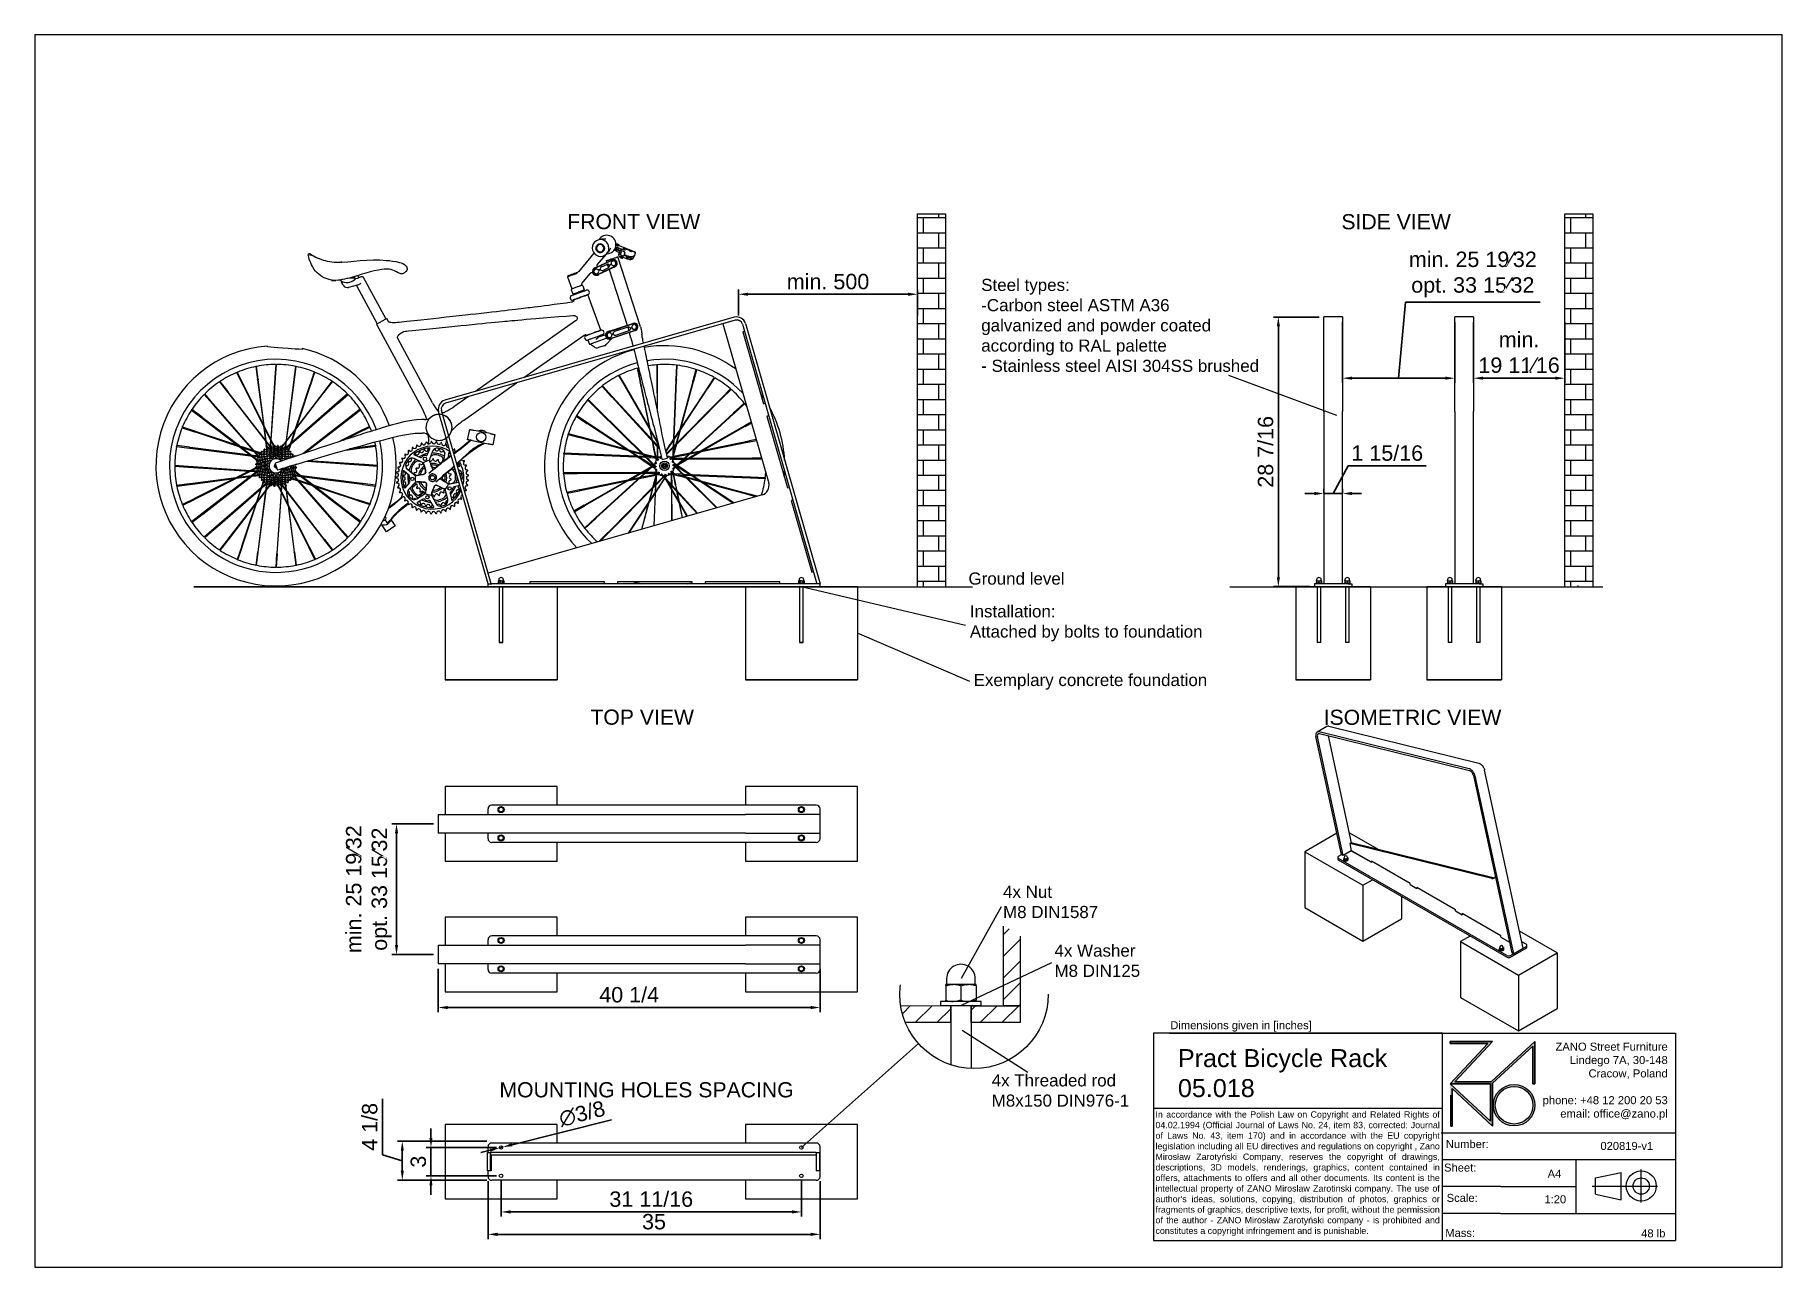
# Paper-space layout 'US' of a CAD drawing. Header units: inches. Extents: x -14.9 to -3.3, y -7.2 to 1.
# The model-space entities are those that its viewports show. They can reach past a viewport. Long polylines and large blocks are cut down to what shows.
import ezdxf

# ---------------------------------------------------------------- set-up
doc = ezdxf.new("R2010")
doc.units = ezdxf.units.IN
doc.linetypes.add('HIDDEN', pattern=[1.905, 1.27, -0.635])
for name, color, linetype, lineweight in [('ZANO_O', 10, 'Continuous', 0), ('ZANO_R', 7, 'Continuous', 0), ('ZANO_R_przerywana', 250, 'HIDDEN', 0), ('ZANO_W', 1, 'Continuous', 0)]:
    doc.layers.add(name, color=color, linetype=linetype, lineweight=lineweight)
doc.layers.add('ZANO_P', color=7, linetype='Continuous', lineweight=0, true_color=0xffffff)
doc.styles.get("Standard").update_dxf_attribs({"font": 'arial.ttf'})
doc.dimstyles.new('amerykanie', dxfattribs={"dimtxt": 50, "dimasz": 50, "dimexe": 0.5, "dimexo": 0.5, "dimgap": 1, "dimtad": 1, "dimdec": 0, "dimzin": 0, "dimlunit": 5, "dimtxsty": 'Standard', "dimcen": 0.09, "dimclrd": 1, "dimclre": 1, "dimclrt": 1, "dimazin": 0, "dimtfac": 1, "dimtdec": 0, "dimtmove": 0, "dimatfit": 3, "dimfxl": 1, "dimtzin": 0, "dimarcsym": 1})

psp = doc.layouts.new('US')

# ---------------------------------------------------------------- texts
at = {"layer": 'ZANO_O', "attachment_point": 1}
for s, insert, char_height, width in [('{\\fArial|b0|i0|c238|p34;FRONT VIEW}', (-11.356, -0.228), 0.1, 1.04774), ('{\\fArial|b0|i0|c238|p34;SIDE VIEW}', (-6.251, -0.229), 0.1, 1.0012), ('\\pxql;Steel types:\\P-Carbon steel ASTM A36\\Pgalvanized and powder coated\\Paccording to RAL palette\\P- Stainless steel AISI 304SS brushed', (-8.626, -0.656), 0.08, 1.93979), ('{\\fArial|b0|i0|c238|p34;Ground level}', (-8.71, -2.593), 0.08, 0.78457), ('\\pxql;{\\fArial|b0|i0|c238|p34;Installation:\\FARIALUNI.TTF|c238;\\P\\fArial|b0|i0|c238|p34;Attached by bolts to foundation}', (-8.701, -2.809), 0.08, 1.81828), ('\\pxql;{\\fArial|b0|i0|c238|p34;Exemplary concrete foundation}', (-8.676, -3.262), 0.08, 1.68642), ('{\\fArial|b0|i0|c238|p34;TOP VIEW}', (-11.203, -3.497), 0.1, 0.86231), ('{\\fArial|b0|i0|c238|p34;ISOMETRIC VIEW}', (-6.368, -3.498), 0.1, 1.49258), ('4x Nut \\PM8 DIN1587', (-8.482, -4.659), 0.08, 0.89262), ('4x Washer \\PM8 DIN125', (-8.143, -5.047), 0.08, 0.85429), ('{\\fArial|b0|i0|c238|p34;MOUNTING HOLES SPACING}', (-11.803, -5.955), 0.1, 2.09064), ('4x Threaded rod \\PM8x150 DIN976-1', (-8.557, -5.903), 0.08, 1.01516)]:
    psp.add_mtext(s, dxfattribs=dict(at, insert=insert, char_height=char_height, width=width))
at = {"layer": 'ZANO_R', "attachment_point": 1}
for s, insert, char_height, width in [('{\\fArial|b0|i0|c238|p34;Dimensions given in [inches]}', (-7.379, -5.553), 0.05269, 1.79436), ('\\pxql;Pract Bicycle Rack 05.018', (-7.329, -5.737), 0.11856, 1.7443), ('\\pxqr;{\\fArial|b0|i0|c238|p34;ZANO Street Furniture\\FARIALUNI.TTF|c238;\\P\\fArial|b0|i0|c238|p34;Lindego 7A, 30-148\\FARIALUNI.TTF|c238;\\P\\fArial|b0|i0|c238|p34;Cracow, Poland\\FARIALUNI.TTF|c238;\\P\\P\\fArial|b0|i0|c238|p34;phone: +48 12 200 20 53\\FARIALUNI.TTF|c238;\\P\\fArial|b0|i0|c238|p34;email: office@zano.pl}', (-5.149, -5.694), 0.05298, 1.04998), ("\\pxqj;{\\fArial|b0|i0|c238|p34;In accordance with the Polish Law on Copyright and Related Rights of 04.02.1994 (Official Journal of Laws No. 24, item 83, corrected: Journal of Laws No. 43, item 170) and in accordance with the EU copyright legislation including all EU directives and regulations on copyright , Zano Mirosław Zarotyński Company, reserves the copyright of drawings, descriptions, 3D models, renderings, graphics, content contained in offers, attachments to offers and all other documents. Its content is the intellectual property of ZANO Miroslaw Zarotinski company. The use of author's ideas, solutions, copying, distribution of photos, graphics or fragments of graphics, descriptive texts, for profit, without the permission of the author - ZANO Mirosław Zarotyński company - is prohibited and constitutes a copyright infringement and is punishable.}", (-7.477, -6.147), 0.041822, 1.86937), ('{\\fArial|b0|i0|c238|p34;Number:}', (-5.562, -6.337), 0.05269, 0.35585), ('020819-v1', (-4.543, -6.349), 0.0527, 0.49653), ('{\\fArial|b0|i0|c238|p34;Sheet:}', (-5.574, -6.492), 0.05269, 254.32319), ('{\\fArial|b0|i0|c238|p34;A4}', (-4.891, -6.533), 0.05269, 0.18637), ('{\\fArial|b0|i0|c238|p34;Scale:}', (-5.557, -6.692), 0.05269, 254.32319), ('1:20', (-4.912, -6.701), 0.0527, 0.20756), ('{\\fArial|b0|i0|c238|p34;Mass:}', (-5.566, -6.923), 0.05269, 254.32319), ('48 lb', (-4.274, -6.926), 0.0527, 0.22731)]:
    psp.add_mtext(s, dxfattribs=dict(at, insert=insert, char_height=char_height, width=width))

msp = doc.modelspace()

# ---------------------------------------------------------------- blocks, each defined once
blk = doc.blocks.new('*D394')
at = {"layer": 'ZANO_W', "color": 1, "lineweight": -2}
for p, q in [((29.57, 95.36), (29.57, 98.1)), ((48.47, 95.36), (48.47, 98.1)), ((30.57, 97.6), (47.47, 97.6))]:
    blk.add_line(p, q, dxfattribs=at)
at = {"layer": 'ZANO_W', "color": 1}
for points in [[(30.57, 97.77), (30.57, 97.44), (29.57, 97.6)], [(47.47, 97.44), (47.47, 97.77), (48.47, 97.6)]]:
    blk.add_solid(points, dxfattribs=at)
at = {"layer": 'ZANO_W', "color": 1, "insert": (39.02, 98.93), "char_height": 1.625, "attachment_point": 5}
blk.add_mtext('min. 500', dxfattribs=at)
blk = doc.blocks.new('*D395')
at = {"layer": 'ZANO_W', "color": 1, "lineweight": -2}
for p, q in [((93.9, 79.49), (92.31, 76.57)), ((102.13, 79.49), (93.9, 79.49)), ((90.33, 76.57), (89.33, 76.57)), ((91.33, 76.65), (91.33, 77.07)), ((93.3, 76.57), (91.33, 76.57)), ((93.3, 76.65), (93.3, 77.07)), ((94.3, 76.57), (95.3, 76.57))]:
    blk.add_line(p, q, dxfattribs=at)
at = {"layer": 'ZANO_W', "color": 1}
for points in [[(90.33, 76.4), (90.33, 76.74), (91.33, 76.57)], [(94.3, 76.74), (94.3, 76.4), (93.3, 76.57)]]:
    blk.add_solid(points, dxfattribs=at)
at = {"layer": 'ZANO_W', "color": 1, "insert": (98.02, 80.83), "char_height": 1.625, "attachment_point": 5}
blk.add_mtext('1 15/16', dxfattribs=at)
blk = doc.blocks.new('*D396')
at = {"layer": 'ZANO_W', "color": 1, "lineweight": -2}
for p, q in [((90.83, 95.2), (86.03, 95.2)), ((86.53, 94.2), (86.53, 67.74)), ((89.85, 66.74), (86.03, 66.74))]:
    blk.add_line(p, q, dxfattribs=at)
at = {"layer": 'ZANO_W', "color": 1}
for points in [[(86.7, 94.2), (86.37, 94.2), (86.53, 95.2)], [(86.37, 67.74), (86.7, 67.74), (86.53, 66.74)]]:
    blk.add_solid(points, dxfattribs=at)
at = {"layer": 'ZANO_W', "color": 1, "insert": (85.19, 80.97), "char_height": 1.625, "attachment_point": 5, "rotation": 90}
blk.add_mtext('28 7/16', dxfattribs=at)
blk = doc.blocks.new('*D397')
at = {"layer": 'ZANO_W', "color": 1, "lineweight": -2}
for p, q in [((99.94, 96.77), (99.22, 88.74)), ((114.17, 96.77), (99.94, 96.77)), ((93.3, 94.7), (93.3, 88.24)), ((105.15, 94.67), (105.15, 88.24)), ((94.3, 88.74), (104.15, 88.74))]:
    blk.add_line(p, q, dxfattribs=at)
at = {"layer": 'ZANO_W', "color": 1}
for points in [[(94.3, 88.91), (94.3, 88.58), (93.3, 88.74)], [(104.15, 88.58), (104.15, 88.91), (105.15, 88.74)]]:
    blk.add_solid(points, dxfattribs=at)
at = {"layer": 'ZANO_W', "color": 1, "insert": (107.05, 99.69), "char_height": 1.625, "attachment_point": 5}
blk.add_mtext('min. 25 19⁄32\\Popt. 33 15⁄32', dxfattribs=at)
blk = doc.blocks.new('*D398')
at = {"layer": 'ZANO_W', "color": 1, "lineweight": -2}
for p, q in [((107.12, 94.67), (107.12, 88.24)), ((116.75, 94.67), (116.75, 88.24)), ((108.12, 88.74), (115.75, 88.74))]:
    blk.add_line(p, q, dxfattribs=at)
at = {"layer": 'ZANO_W', "color": 1}
for points in [[(108.12, 88.91), (108.12, 88.58), (107.12, 88.74)], [(115.75, 88.58), (115.75, 88.91), (116.75, 88.74)]]:
    blk.add_solid(points, dxfattribs=at)
at = {"layer": 'ZANO_W', "color": 1, "insert": (111.93, 91.46), "char_height": 1.625, "attachment_point": 5}
blk.add_mtext('min. \\P19 11⁄16', dxfattribs=at)
blk = doc.blocks.new('*D399')
at = {"layer": 'ZANO_W', "color": 1, "lineweight": -2}
for p, q in [((-2.1, 26.42), (-2.1, 21.82)), ((38.18, 26.42), (38.18, 21.82)), ((-1.1, 22.32), (37.18, 22.32))]:
    blk.add_line(p, q, dxfattribs=at)
at = {"layer": 'ZANO_W', "color": 1}
for points in [[(-1.1, 22.49), (-1.1, 22.15), (-2.1, 22.32)], [(37.18, 22.15), (37.18, 22.49), (38.18, 22.32)]]:
    blk.add_solid(points, dxfattribs=at)
at = {"layer": 'ZANO_W', "color": 1, "insert": (18.04, 23.66), "char_height": 1.625, "attachment_point": 5}
blk.add_mtext('40 1/4', dxfattribs=at)
blk = doc.blocks.new('*D400')
at = {"layer": 'ZANO_W', "color": 1, "lineweight": -2}
for p, q in [((-2.6, 41.71), (-7.01, 41.71)), ((-6.51, 28.91), (-6.51, 40.71)), ((-2.6, 27.91), (-7.01, 27.91))]:
    blk.add_line(p, q, dxfattribs=at)
at = {"layer": 'ZANO_W', "color": 1}
for points in [[(-6.34, 40.71), (-6.67, 40.71), (-6.51, 41.71)], [(-6.67, 28.91), (-6.34, 28.91), (-6.51, 27.91)]]:
    blk.add_solid(points, dxfattribs=at)
at = {"layer": 'ZANO_W', "color": 1, "insert": (-9.43, 34.81), "char_height": 1.625, "attachment_point": 5, "rotation": 90}
blk.add_mtext('min. 25 19⁄32\\Popt. 33 15⁄32', dxfattribs=at)
blk = doc.blocks.new('*D401')
at = {"layer": 'ZANO_W', "color": 1, "lineweight": -2}
for p, q in [((-2.87, 8.55), (-2.87, 9.55)), ((4.03, 7.55), (-3.37, 7.55)), ((-2.87, 4.56), (-2.87, 7.55)), ((4.03, 4.56), (-3.37, 4.56)), ((-2.87, 3.56), (-2.87, 2.56))]:
    blk.add_line(p, q, dxfattribs=at)
at = {"layer": 'ZANO_W', "color": 1}
for points in [[(-3.04, 8.55), (-2.71, 8.55), (-2.87, 7.55)], [(-2.71, 3.56), (-3.04, 3.56), (-2.87, 4.56)]]:
    blk.add_solid(points, dxfattribs=at)
at = {"layer": 'ZANO_W', "color": 1, "insert": (-4.2, 6.05), "char_height": 1.62, "attachment_point": 5, "rotation": 90}
blk.add_mtext('3', dxfattribs=at)
blk = doc.blocks.new('*D402')
at = {"layer": 'ZANO_W', "color": 1, "lineweight": -2}
for p, q in [((4.53, 4.06), (4.53, 0.25)), ((36.21, 4.06), (36.21, 0.25)), ((5.53, 0.75), (35.21, 0.75))]:
    blk.add_line(p, q, dxfattribs=at)
at = {"layer": 'ZANO_W', "color": 1}
for points in [[(5.53, 0.92), (5.53, 0.58), (4.53, 0.75)], [(35.21, 0.58), (35.21, 0.92), (36.21, 0.75)]]:
    blk.add_solid(points, dxfattribs=at)
at = {"layer": 'ZANO_W', "color": 1, "insert": (20.37, 2.09), "char_height": 1.625, "attachment_point": 5}
blk.add_mtext('31 11/16', dxfattribs=at)
blk = doc.blocks.new('*D403')
at = {"layer": 'ZANO_W', "color": 1, "lineweight": -2}
for p, q in [((3.15, 3.98), (3.15, -2.12)), ((38.18, 3.98), (38.18, -2.12)), ((4.15, -1.62), (37.18, -1.62))]:
    blk.add_line(p, q, dxfattribs=at)
at = {"layer": 'ZANO_W', "color": 1}
for points in [[(4.15, -1.45), (4.15, -1.79), (3.15, -1.62)], [(37.18, -1.79), (37.18, -1.45), (38.18, -1.62)]]:
    blk.add_solid(points, dxfattribs=at)
at = {"layer": 'ZANO_W', "color": 1, "insert": (20.66, -0.29), "char_height": 1.625, "attachment_point": 5}
blk.add_mtext('35', dxfattribs=at)
blk = doc.blocks.new('*D404')
at = {"layer": 'ZANO_W', "color": 1, "lineweight": -2}
for p, q in [((-7.99, 12.69), (-7.99, 6.77)), ((3.04, 8.2), (-6.4, 8.2)), ((-7.99, 6.77), (-5.9, 6.15)), ((-5.9, 5.09), (-5.9, 7.2)), ((3.04, 4.09), (-6.4, 4.09))]:
    blk.add_line(p, q, dxfattribs=at)
at = {"layer": 'ZANO_W', "color": 1}
for points in [[(-5.73, 7.2), (-6.06, 7.2), (-5.9, 8.2)], [(-6.06, 5.09), (-5.73, 5.09), (-5.9, 4.09)]]:
    blk.add_solid(points, dxfattribs=at)
at = {"layer": 'ZANO_W', "color": 1, "insert": (-9.33, 9.73), "char_height": 1.625, "attachment_point": 5, "rotation": 90}
blk.add_mtext('4 1/8', dxfattribs=at)
blk = doc.blocks.new('*D405')
at = {"layer": 'ZANO_W', "color": 1, "lineweight": -2}
for p, q in [((5.68, 7.84), (16.19, 10.47)), ((4.34, 7.5), (4.71, 7.59)), ((3.37, 7.26), (2.4, 7.02))]:
    blk.add_line(p, q, dxfattribs=at)
at = {"layer": 'ZANO_W', "color": 1}
for points in [[(3.41, 7.1), (3.33, 7.42), (4.34, 7.5)], [(5.64, 8), (5.72, 7.68), (4.71, 7.59)]]:
    blk.add_solid(points, dxfattribs=at)
at = {"layer": 'ZANO_W', "color": 1, "insert": (13.07, 11.1), "char_height": 1.625, "attachment_point": 5, "rotation": 14.0397}
blk.add_mtext('∅3/8', dxfattribs=at)

# ---------------------------------------------------------------- dimensions: what is measured, and where the dimension line sits
at = {"layer": 'ZANO_W'}
for base, p1, p2, text, picture, middle in [((105.15093, 88.74435), (93.29726, 95.20328), (105.15093, 95.16669), 'min. 25 19⁄32\\Popt. 33 15⁄32', '*D397', (100.43586, 96.76893)), ((116.74645, 88.74435), (107.11885, 95.16669), (116.74645, 95.16669), 'min. \\P19 11⁄16', '*D398', (111.93265, 88.74435))]:
    dim = msp.add_linear_dim(base=base, p1=p1, p2=p2, text=text, dimstyle='amerykanie', override={"dimtxt": 1.625, "dimasz": 1, "dimgap": 0.5, "dimdec": 4, "dimtxsty": 'Standard', "dimaunit": 1, "dimadec": 1, "dimtdec": 4, "dimtmove": 1, "dimfrac": 2}, dxfattribs=at)
    dim.commit()
    dim.dimension.update_dxf_attribs({"geometry": picture, "text_midpoint": middle, "dimtype": 160})
dim = msp.add_linear_dim(base=(48.4672, 97.60468), p1=(29.5663, 94.86403), p2=(48.4672, 94.86403), text='min. 500', dimstyle='amerykanie', override={"dimtxt": 1.625, "dimasz": 1, "dimgap": 0.5, "dimdec": 4, "dimaunit": 1, "dimadec": 1, "dimtdec": 4, "dimtmove": 1, "dimfrac": 2}, dxfattribs=at)
dim.commit()
dim.dimension.update_dxf_attribs({"geometry": '*D394', "text_midpoint": (39.01675, 98.93436)})
for base, p1, p2, picture, middle in [((86.53444, 66.73696), (91.32934, 95.20328), (90.34539, 66.73696), '*D396', (85.19423, 80.97012)), ((-5.89573, 8.2048), (3.54153, 4.08582), (3.5431, 8.2048), '*D404', (-9.32615, 7.27237))]:
    dim = msp.add_linear_dim(base=base, p1=p1, p2=p2, angle=90, dimstyle='amerykanie', override={"dimtxt": 1.625, "dimasz": 1, "dimgap": 0.5, "dimdec": 4, "dimaunit": 1, "dimadec": 1, "dimtdec": 4, "dimtmove": 1, "dimfrac": 2}, dxfattribs=at)
    dim.commit()
    dim.dimension.update_dxf_attribs({"geometry": picture, "text_midpoint": middle})
dim = msp.add_linear_dim(base=(91.32934, 76.57022), p1=(93.29726, 76.14548), p2=(91.32934, 76.14548), dimstyle='amerykanie', override={"dimtxt": 1.625, "dimasz": 1, "dimgap": 0.5, "dimdec": 4, "dimaunit": 1, "dimadec": 1, "dimtdec": 4, "dimtmove": 1, "dimfrac": 2}, dxfattribs=at)
dim.commit()
dim.dimension.update_dxf_attribs({"geometry": '*D395', "text_midpoint": (94.40463, 79.49297), "dimtype": 160})
dim = msp.add_linear_dim(base=(-6.50672, 41.71399), p1=(-2.09874, 27.90575), p2=(-2.09874, 41.71399), angle=90, text='min. 25 19⁄32\\Popt. 33 15⁄32', dimstyle='amerykanie', override={"dimtxt": 1.625, "dimasz": 1, "dimgap": 0.5, "dimdec": 4, "dimtxsty": 'Standard', "dimaunit": 1, "dimadec": 1, "dimtdec": 4, "dimtmove": 1, "dimfrac": 2}, dxfattribs=at)
dim.commit()
dim.dimension.update_dxf_attribs({"geometry": '*D400', "text_midpoint": (-6.50672, 34.80987), "dimtype": 160})
for base, p1, p2, picture, middle in [((38.17685, 22.31921), (-2.09874, 26.92179), (38.17685, 26.92179), '*D399', (18.03905, 23.65942)), ((38.17685, -1.61856), (3.14795, 4.4794), (38.17685, 4.4794), '*D403', (20.6624, -0.28832)), ((36.20893, 0.74846), (4.52549, 4.55812), (36.20893, 4.55812), '*D402', (20.36721, 2.08923))]:
    dim = msp.add_linear_dim(base=base, p1=p1, p2=p2, dimstyle='amerykanie', override={"dimtxt": 1.625, "dimasz": 1, "dimgap": 0.5, "dimdec": 4, "dimaunit": 1, "dimadec": 1, "dimtdec": 4, "dimtmove": 1, "dimfrac": 2}, dxfattribs=at)
    dim.commit()
    dim.dimension.update_dxf_attribs({"geometry": picture, "text_midpoint": middle})
dim = msp.add_diameter_dim_2p(p1=(4.34412, 7.504), p2=(4.70685, 7.5947), dimstyle='amerykanie', override={"dimtxt": 1.625, "dimasz": 1, "dimgap": 0.5, "dimdec": 4, "dimaunit": 1, "dimadec": 1, "dimtdec": 4, "dimtmove": 1, "dimfrac": 2}, dxfattribs=at)
dim.commit()
dim.dimension.update_dxf_attribs({"geometry": '*D405', "text_midpoint": (13.40711, 9.77033), "dimtype": 163})
dim = msp.add_linear_dim(base=(-2.87228, 7.54935), p1=(4.52549, 4.55812), p2=(4.52549, 7.54935), angle=90, dimstyle='amerykanie', override={"dimtxt": 1.625, "dimasz": 1, "dimgap": 0.5, "dimdec": 4, "dimaunit": 1, "dimadec": 1, "dimtdec": 4, "dimtmove": 1, "dimfrac": 2}, dxfattribs=at)
dim.commit()
dim.dimension.update_dxf_attribs({"geometry": '*D401', "text_midpoint": (-2.87228, 6.05373), "dimtype": 160})

# ---------------------------------------------------------------- hatches: boundary and pattern name
at = {"layer": 'ZANO_R'}
h = msp.add_hatch(dxfattribs=at)
h.set_pattern_fill('AR-B816', color=256, scale=0.007872, style=0)
h.set_pattern_definition([(0, (-5.2807, -11.0674), (0, 1.599522), []), (90, (-5.2807, -11.0674), (-1.599522, 1.599522), [1.599522, -1.599522])])
h.paths.add_polyline_path([(51.41907, 66.73696), (51.41907, 106.09527), (48.4672, 106.09527), (48.4672, 66.73696)], flags=0)
h = msp.add_hatch(dxfattribs=at)
h.set_pattern_fill('AR-B816', color=256, scale=0.007872, style=0)
h.set_pattern_definition([(0, (62.9985, -11.0674), (0, 1.599522), []), (90, (62.9985, -11.0674), (-1.599522, 1.599522), [1.599522, -1.599522])])
h.paths.add_polyline_path([(119.69832, 66.73696), (119.69832, 106.09528), (116.74645, 106.09528), (116.74645, 66.73696)], flags=0)

# ---------------------------------------------------------------- linework, layer by layer
for p, q in [((48.4672, 66.73696), (48.4672, 106.09527)), ((48.4672, 106.09527), (51.41907, 106.09527)), ((51.41907, 106.09527), (51.41907, 66.73696)), ((116.74645, 66.73696), (116.74645, 106.09528)), ((116.74645, 106.09528), (119.69832, 106.09528)), ((119.69832, 106.09528), (119.69832, 66.73696)), ((29.13237, 95.16669), (-1.41451, 86.40751)), ((29.21916, 94.86402), (-1.32772, 86.10484)), ((29.21996, 94.86124), (27.93362, 94.49239)), ((27.93362, 94.49239), (32.76125, 77.65642)), ((29.99808, 94.43226), (37.84929, 67.05182)), ((30.30075, 94.51905), (38.17685, 67.05182)), ((93.29726, 95.20328), (91.32934, 95.20328)), ((91.32934, 95.16669), (91.32934, 95.20328)), ((91.32934, 86.40751), (91.32934, 95.16669)), ((93.29726, 95.20328), (93.29726, 95.16669)), ((93.29726, 95.16669), (93.29726, 86.40751)), ((107.11885, 95.20328), (105.15093, 95.20328)), ((105.15093, 95.16669), (105.15093, 95.20328)), ((105.15093, 86.40751), (105.15093, 95.16669)), ((107.11885, 95.20328), (107.11885, 95.16669)), ((107.11885, 95.16669), (107.11885, 86.40751)), ((30.21621, 93.67153), (30.02705, 93.61729)), ((30.02705, 93.61729), (32.19677, 86.05056)), ((3.15298, 67.05182), (-2.06215, 85.23914)), ((3.48053, 67.05182), (-1.75948, 85.32593)), ((32.19677, 86.05056), (32.38594, 86.10481)), ((91.32934, 85.23914), (91.32934, 86.40751)), ((91.32934, 85.23914), (91.32934, 67.05183)), ((93.29726, 86.40751), (93.29726, 85.23914)), ((93.29726, 67.05183), (93.29726, 85.23914)), ((105.15093, 85.23914), (105.15093, 86.40751)), ((105.15093, 85.23914), (105.15093, 67.05183)), ((107.11885, 86.40751), (107.11885, 85.23914)), ((107.11885, 67.05183), (107.11885, 85.23914)), ((32.76564, 84.78063), (32.57647, 84.72638)), ((32.57647, 84.72638), (34.7462, 77.15965)), ((32.08663, 76.43936), (3.16659, 68.14667)), ((34.7462, 77.15965), (34.93536, 77.2139)), ((35.1259, 75.83548), (37.29562, 68.26875)), ((37.29562, 68.26875), (37.48479, 68.32299)), ((-1.37826, 66.73696), (-27.87997, 66.73696)), ((-27.87997, 66.73696), (54.25986, 66.73696)), ((-1.37826, 66.73696), (10.42923, 66.73696)), ((10.42923, 66.73696), (-1.37826, 66.73696)), ((3.14795, 66.73696), (3.14795, 67.05182)), ((3.14795, 67.05182), (3.54153, 67.05182)), ((37.78327, 67.05182), (3.54153, 67.05182)), ((4.21062, 67.1148), (4.21062, 67.05182)), ((4.52549, 67.1148), (4.21062, 67.1148)), ((4.26966, 67.37063), (4.23008, 67.34778)), ((4.23008, 67.34778), (4.30393, 67.37063)), ((4.23008, 67.34778), (4.23008, 67.13765)), ((4.23008, 67.13765), (4.26966, 67.1148)), ((4.26966, 67.37063), (4.30393, 67.37063)), ((4.2795, 67.45918), (4.2795, 67.37535)), ((4.52549, 67.37063), (4.30393, 67.37063)), ((4.37778, 67.13765), (4.30393, 67.1148)), ((4.71244, 66.73696), (4.34028, 66.73696)), ((4.71244, 66.73696), (4.34028, 66.73696)), ((4.37778, 67.34778), (4.37778, 67.13765)), ((4.52549, 67.37063), (4.74704, 67.37063)), ((4.84035, 67.1148), (4.52549, 67.1148)), ((4.67319, 67.34778), (4.74704, 67.37063)), ((4.67319, 67.34778), (4.67319, 67.13765)), ((4.74704, 67.37063), (4.78132, 67.37063)), ((4.82089, 67.13765), (4.74704, 67.1148)), ((4.77148, 67.37535), (4.77148, 67.45918)), ((4.82089, 67.34778), (4.78132, 67.37063)), ((4.78132, 67.1148), (4.82089, 67.13765)), ((4.82089, 67.34778), (4.82089, 67.13765)), ((4.84035, 67.05182), (4.84035, 67.1148)), ((15.44275, 67.24862), (7.57108, 67.24862)), ((7.57108, 67.24862), (7.57108, 67.05182)), ((30.30519, 66.73696), (10.42923, 66.73696)), ((15.44275, 67.05182), (15.44275, 67.24862)), ((24.69195, 67.24862), (16.82029, 67.24862)), ((16.82029, 67.24862), (16.82029, 67.05182)), ((33.94116, 67.24862), (26.06949, 67.24862)), ((30.30519, 66.73696), (42.11268, 66.73696)), ((42.11268, 66.73696), (30.30519, 66.73696)), ((33.94116, 67.05182), (33.94116, 67.24862)), ((35.89406, 67.1148), (35.89406, 67.05182)), ((36.20893, 67.1148), (35.89406, 67.1148)), ((35.9531, 67.37063), (35.91353, 67.34778)), ((35.91353, 67.34778), (35.98738, 67.37063)), ((35.91353, 67.34778), (35.91353, 67.13765)), ((35.91353, 67.13765), (35.9531, 67.1148)), ((35.9531, 67.37063), (35.98738, 67.37063)), ((35.96294, 67.45918), (35.96294, 67.37535)), ((36.20893, 67.37063), (35.98738, 67.37063)), ((36.06123, 67.13765), (35.98738, 67.1148)), ((36.39588, 66.73696), (36.02372, 66.73696)), ((36.39588, 66.73696), (36.02372, 66.73696)), ((36.06123, 67.34778), (36.06123, 67.13765)), ((36.20893, 67.37063), (36.43049, 67.37063)), ((36.5238, 67.1148), (36.20893, 67.1148)), ((36.35663, 67.34778), (36.43049, 67.37063)), ((36.35663, 67.34778), (36.35663, 67.13765)), ((36.43049, 67.37063), (36.46476, 67.37063)), ((36.50434, 67.13765), (36.43049, 67.1148)), ((36.45492, 67.37535), (36.45492, 67.45918)), ((36.50434, 67.34778), (36.46476, 67.37063)), ((36.46476, 67.1148), (36.50434, 67.13765)), ((36.50434, 67.34778), (36.50434, 67.13765)), ((36.5238, 67.05182), (36.5238, 67.1148)), ((38.17685, 67.05182), (37.78327, 67.05182)), ((38.17685, 66.73696), (38.17685, 67.05182)), ((81.41633, 66.73696), (105.18401, 66.73696)), ((88.37747, 66.73696), (96.24913, 66.73696)), ((96.24913, 66.73696), (88.37747, 66.73696)), ((90.34539, 67.05183), (90.34539, 66.73696)), ((90.73897, 67.05183), (90.34539, 67.05183)), ((90.50282, 67.1148), (90.50282, 67.05183)), ((91.13255, 67.1148), (90.50282, 67.1148)), ((90.56186, 67.34778), (90.68977, 67.37063)), ((90.56186, 67.34778), (90.56186, 67.37063)), ((90.56186, 67.37063), (90.68977, 67.37063)), ((90.56186, 67.34778), (90.56186, 67.13765)), ((90.56186, 67.1148), (90.56186, 67.13765)), ((90.5717, 67.45918), (90.5717, 67.37535)), ((91.0042, 66.73696), (90.63117, 66.73696)), ((90.68977, 67.37063), (90.9456, 67.37063)), ((90.81769, 67.13765), (90.68977, 67.1148)), ((93.88763, 67.05183), (90.73897, 67.05183)), ((90.81769, 67.34778), (90.9456, 67.37063)), ((90.81769, 67.34778), (90.81769, 67.13765)), ((91.07351, 67.37063), (90.9456, 67.37063)), ((91.07351, 67.13765), (90.9456, 67.1148)), ((91.06368, 67.37535), (91.06368, 67.45918)), ((91.07351, 67.34778), (91.07351, 67.37063)), ((91.07351, 67.34778), (91.07351, 67.13765)), ((91.07351, 67.1148), (91.07351, 67.13765)), ((91.13255, 67.05183), (91.13255, 67.1148)), ((92.30509, 66.73696), (120.76883, 66.73696)), ((93.49405, 67.1148), (93.49405, 67.05183)), ((94.12379, 67.1148), (93.49405, 67.1148)), ((93.55309, 67.34778), (93.681, 67.37063)), ((93.55309, 67.34778), (93.55309, 67.37063)), ((93.55309, 67.37063), (93.681, 67.37063)), ((93.55309, 67.34778), (93.55309, 67.13765)), ((93.55309, 67.1148), (93.55309, 67.13765)), ((93.56293, 67.45918), (93.56293, 67.37535)), ((93.99544, 66.73696), (93.6224, 66.73696)), ((93.681, 67.37063), (93.93683, 67.37063)), ((93.80892, 67.13765), (93.681, 67.1148)), ((93.80892, 67.34778), (93.93683, 67.37063)), ((93.80892, 67.34778), (93.80892, 67.13765)), ((93.88763, 67.05183), (94.28122, 67.05183)), ((94.06475, 67.37063), (93.93683, 67.37063)), ((94.06475, 67.13765), (93.93683, 67.1148)), ((94.05491, 67.37535), (94.05491, 67.45918)), ((94.06475, 67.34778), (94.06475, 67.37063)), ((94.06475, 67.34778), (94.06475, 67.13765)), ((94.06475, 67.1148), (94.06475, 67.13765)), ((94.12379, 67.05183), (94.12379, 67.1148)), ((94.28122, 67.05183), (94.28122, 66.73696)), ((102.19906, 66.73696), (110.07072, 66.73696)), ((110.07072, 66.73696), (102.19906, 66.73696)), ((104.16698, 67.05183), (104.16698, 66.73696)), ((104.56056, 67.05183), (104.16698, 67.05183)), ((104.32441, 67.1148), (104.32441, 67.05183)), ((104.95414, 67.1148), (104.32441, 67.1148)), ((104.38345, 67.34778), (104.51136, 67.37063)), ((104.38345, 67.34778), (104.38345, 67.37063)), ((104.38345, 67.37063), (104.51136, 67.37063)), ((104.38345, 67.34778), (104.38345, 67.13765)), ((104.38345, 67.1148), (104.38345, 67.13765)), ((104.39329, 67.45918), (104.39329, 67.37535)), ((104.82579, 66.73696), (104.45276, 66.73696)), ((104.51136, 67.37063), (104.76719, 67.37063)), ((104.63928, 67.13765), (104.51136, 67.1148)), ((107.70922, 67.05183), (104.56056, 67.05183)), ((104.63928, 67.34778), (104.76719, 67.37063)), ((104.63928, 67.34778), (104.63928, 67.13765)), ((104.8951, 67.37063), (104.76719, 67.37063)), ((104.8951, 67.13765), (104.76719, 67.1148)), ((104.88526, 67.37535), (104.88526, 67.45918)), ((104.8951, 67.34778), (104.8951, 67.37063)), ((104.8951, 67.34778), (104.8951, 67.13765)), ((104.8951, 67.1148), (104.8951, 67.13765)), ((104.95414, 67.05183), (104.95414, 67.1148)), ((107.31564, 67.1148), (107.31564, 67.05183)), ((107.94537, 67.1148), (107.31564, 67.1148)), ((107.37468, 67.34778), (107.50259, 67.37063)), ((107.37468, 67.34778), (107.37468, 67.37063)), ((107.37468, 67.37063), (107.50259, 67.37063)), ((107.37468, 67.34778), (107.37468, 67.13765)), ((107.37468, 67.1148), (107.37468, 67.13765)), ((107.38452, 67.45918), (107.38452, 67.37535)), ((107.81702, 66.73696), (107.44399, 66.73696)), ((107.50259, 67.37063), (107.75842, 67.37063)), ((107.63051, 67.13765), (107.50259, 67.1148)), ((107.63051, 67.34778), (107.75842, 67.37063)), ((107.63051, 67.34778), (107.63051, 67.13765)), ((107.70922, 67.05183), (108.10281, 67.05183)), ((107.88634, 67.37063), (107.75842, 67.37063)), ((107.88634, 67.13765), (107.75842, 67.1148)), ((107.8765, 67.37535), (107.8765, 67.45918)), ((107.88634, 67.34778), (107.88634, 67.37063)), ((107.88634, 67.34778), (107.88634, 67.13765)), ((107.88634, 67.1148), (107.88634, 67.13765)), ((107.94537, 67.05183), (107.94537, 67.1148)), ((108.10281, 67.05183), (108.10281, 66.73696)), ((116.41299, 66.73696), (118.49174, 66.73696)), ((118.14354, 66.85387), (118.14354, 66.73696)), ((91.64263, 51.98714), (90.623, 51.39852)), ((91.85377, 52.00885), (107.68096, 48.11276)), ((93.20068, 38.47326), (90.49858, 50.91489)), ((93.3704, 38.37529), (90.6554, 50.87629)), ((106.66133, 47.52414), (90.83414, 51.42023)), ((106.7063, 47.31709), (90.87911, 51.21318)), ((91.77775, 50.99197), (94.22737, 39.71288)), ((107.10987, 46.82578), (111.17781, 28.09529)), ((107.2667, 46.78718), (111.34752, 27.99732)), ((112.36715, 28.58594), (108.28633, 47.3758)), ((-2.09874, 42.69795), (-2.09874, 40.73003)), ((-2.09874, 42.69795), (-1.41451, 42.69795)), ((-1.41451, 42.69795), (29.13237, 42.69795)), ((3.14795, 42.69795), (3.14795, 43.28832)), ((37.78327, 43.6819), (3.54153, 43.6819)), ((4.23008, 43.2096), (4.30393, 43.08169)), ((4.37778, 43.46543), (4.30393, 43.33752)), ((4.37778, 43.46543), (4.52549, 43.46543)), ((4.37778, 42.95378), (4.52549, 42.95378)), ((4.52549, 43.46543), (4.67319, 43.46543)), ((4.52549, 42.95378), (4.67319, 42.95378)), ((4.67319, 42.95378), (4.74704, 43.08169)), ((4.82089, 43.2096), (4.74704, 43.33752)), ((29.13237, 42.69795), (30.30075, 42.69795)), ((38.17685, 42.69795), (30.30075, 42.69795)), ((35.91353, 43.2096), (35.98738, 43.08169)), ((36.06123, 43.46543), (35.98738, 43.33752)), ((36.06123, 43.46543), (36.20893, 43.46543)), ((36.06123, 42.95378), (36.20893, 42.95378)), ((36.20893, 43.46543), (36.35663, 43.46543)), ((36.20893, 42.95378), (36.35663, 42.95378)), ((36.35663, 42.95378), (36.43049, 43.08169)), ((36.50434, 43.2096), (36.43049, 43.33752)), ((38.17685, 40.13966), (38.17685, 43.28832)), ((38.17685, 40.73003), (38.17685, 42.69795)), ((-1.41451, 40.73003), (-2.09874, 40.73003)), ((29.13237, 40.73003), (-1.41451, 40.73003)), ((3.14795, 40.13966), (3.14795, 40.73003)), ((30.30075, 40.73003), (29.13237, 40.73003)), ((30.30075, 40.73003), (38.17685, 40.73003)), ((37.78327, 39.74607), (3.54153, 39.74607)), ((4.23008, 40.21837), (4.30393, 40.09046)), ((4.37778, 40.4742), (4.30393, 40.34629)), ((4.37778, 40.4742), (4.52549, 40.4742)), ((4.37778, 39.96254), (4.52549, 39.96254)), ((4.52549, 40.4742), (4.67319, 40.4742)), ((4.52549, 39.96254), (4.67319, 39.96254)), ((4.67319, 39.96254), (4.74704, 40.09046)), ((4.82089, 40.21837), (4.74704, 40.34629)), ((35.91353, 40.21837), (35.98738, 40.09046)), ((36.06123, 40.4742), (35.98738, 40.34629)), ((36.06123, 40.4742), (36.20893, 40.4742)), ((36.06123, 39.96254), (36.20893, 39.96254)), ((36.20893, 40.4742), (36.35663, 40.4742)), ((36.20893, 39.96254), (36.35663, 39.96254)), ((36.35663, 39.96254), (36.43049, 40.09046)), ((36.50434, 40.21837), (36.43049, 40.34629)), ((94.22689, 38.86973), (93.3704, 38.37529)), ((94.22737, 39.71288), (94.06423, 39.6187)), ((94.06423, 39.6187), (94.22689, 38.86973)), ((109.0485, 35.9301), (94.06423, 39.6187)), ((94.22689, 38.86973), (96.34632, 37.64621)), ((109.21164, 36.02428), (94.22737, 39.71288)), ((96.34632, 37.64621), (94.31175, 38.82074)), ((92.80772, 38.18046), (92.80772, 37.99207)), ((92.89219, 38.29818), (93.2001, 38.47594)), ((110.63378, 27.82073), (92.89219, 38.06273)), ((110.63378, 27.63234), (92.89219, 37.87434)), ((93.3704, 38.37529), (93.20068, 38.47326)), ((93.416, 37.94737), (93.416, 37.90969)), ((93.43763, 38.05442), (93.43763, 37.9287)), ((93.46647, 38.15342), (93.46647, 38.10326)), ((93.59069, 37.96607), (93.69523, 37.99591)), ((93.59069, 37.96607), (93.59069, 37.84034)), ((93.79977, 37.87268), (93.69523, 37.84284)), ((93.79977, 37.99841), (93.82778, 38.07243)), ((93.79977, 37.99841), (93.79977, 37.87268)), ((93.82696, 38.10326), (93.82696, 38.15342)), ((93.85579, 37.99338), (93.82778, 37.91936)), ((93.85579, 38.11911), (93.85579, 37.99338)), ((93.87743, 37.90969), (93.87743, 37.94737)), ((100.42484, 35.40947), (96.34632, 37.76395)), ((96.34632, 37.76395), (96.34632, 37.64621)), ((96.4483, 37.70508), (96.34632, 37.64621)), ((100.42484, 35.29173), (100.42484, 35.40947)), ((100.42484, 35.29173), (101.13859, 34.87969)), ((105.21711, 32.64295), (101.13859, 34.99744)), ((101.13859, 34.99744), (101.13859, 34.87969)), ((101.24057, 34.93856), (101.13859, 34.87969)), ((105.21711, 32.52521), (105.21711, 32.64295)), ((105.21711, 32.52521), (105.93086, 32.11317)), ((110.00938, 29.87643), (105.93086, 32.23092)), ((105.93086, 32.23092), (105.93086, 32.11317)), ((106.03284, 32.17205), (105.93086, 32.11317)), ((37.78327, 29.87367), (3.54153, 29.87367)), ((4.37778, 29.65719), (4.30393, 29.52928)), ((4.37778, 29.65719), (4.52549, 29.65719)), ((4.52549, 29.65719), (4.67319, 29.65719)), ((4.82089, 29.40137), (4.74704, 29.52928)), ((36.06123, 29.65719), (35.98738, 29.52928)), ((36.06123, 29.65719), (36.20893, 29.65719)), ((36.20893, 29.65719), (36.35663, 29.65719)), ((36.50434, 29.40137), (36.43049, 29.52928)), ((57.49753, 30.92003), (57.49753, 22.51459)), ((57.49753, 30.00274), (58.11716, 30.62238)), ((57.49753, 27.71594), (59.28006, 29.49848)), ((59.28006, 29.85948), (59.28006, 22.51459)), ((110.00938, 29.75869), (110.00938, 29.87643)), ((110.00938, 29.75869), (110.93225, 29.22593)), ((-2.09874, 28.88971), (-2.09874, 26.92179)), ((-2.09874, 28.88971), (-1.41451, 28.88971)), ((-1.41451, 28.88971), (29.13237, 28.88971)), ((3.14795, 28.88971), (3.14795, 29.48008)), ((4.23008, 29.40137), (4.30393, 29.27345)), ((4.37778, 29.14554), (4.52549, 29.14554)), ((4.52549, 29.14554), (4.67319, 29.14554)), ((4.67319, 29.14554), (4.74704, 29.27345)), ((29.13237, 28.88971), (30.30075, 28.88971)), ((38.17685, 28.88971), (30.30075, 28.88971)), ((35.91353, 29.40137), (35.98738, 29.27345)), ((36.06123, 29.14554), (36.20893, 29.14554)), ((36.20893, 29.14554), (36.35663, 29.14554)), ((36.35663, 29.14554), (36.43049, 29.27345)), ((38.17685, 26.33142), (38.17685, 29.48008)), ((38.17685, 26.92179), (38.17685, 28.88971)), ((109.83207, 28.47057), (109.83207, 28.4329)), ((109.8537, 28.57763), (109.8537, 28.4519)), ((109.88254, 28.67663), (109.88254, 28.62647)), ((110.00676, 28.48927), (110.1113, 28.51911)), ((110.00676, 28.48927), (110.00676, 28.36355)), ((110.21584, 28.39589), (110.1113, 28.36604)), ((110.21584, 28.52161), (110.24386, 28.59563)), ((110.21584, 28.52161), (110.21584, 28.39589)), ((110.24303, 28.62647), (110.24303, 28.67662)), ((110.27187, 28.51659), (110.24386, 28.44257)), ((110.27187, 28.64231), (110.27187, 28.51659)), ((110.2935, 28.4329), (110.2935, 28.47057)), ((111.04163, 27.82073), (112.67304, 28.76252)), ((111.04163, 27.63234), (112.67304, 28.57413)), ((111.34752, 27.99732), (111.17781, 28.09529)), ((111.34752, 27.99732), (112.36715, 28.58594)), ((112.67304, 28.99797), (112.22099, 29.25894)), ((112.75751, 28.69186), (112.75751, 28.88025)), ((-1.41451, 26.92179), (-2.09874, 26.92179)), ((29.13237, 26.92179), (-1.41451, 26.92179)), ((3.14795, 26.33142), (3.14795, 26.92179)), ((37.78327, 25.93783), (3.54153, 25.93783)), ((4.23008, 26.41013), (4.30393, 26.28222)), ((4.37778, 26.66596), (4.30393, 26.53805)), ((4.37778, 26.66596), (4.52549, 26.66596)), ((4.37778, 26.1543), (4.52549, 26.1543)), ((4.52549, 26.66596), (4.67319, 26.66596)), ((4.52549, 26.1543), (4.67319, 26.1543)), ((4.67319, 26.1543), (4.74704, 26.28222)), ((4.82089, 26.41013), (4.74704, 26.53805)), ((30.30075, 26.92179), (29.13237, 26.92179)), ((30.30075, 26.92179), (38.17685, 26.92179)), ((35.91353, 26.41013), (35.98738, 26.28222)), ((36.06123, 26.66596), (35.98738, 26.53805)), ((36.06123, 26.66596), (36.20893, 26.66596)), ((36.06123, 26.1543), (36.20893, 26.1543)), ((36.20893, 26.66596), (36.35663, 26.66596)), ((36.20893, 26.1543), (36.35663, 26.1543)), ((36.35663, 26.1543), (36.43049, 26.28222)), ((36.50434, 26.41013), (36.43049, 26.53805)), ((57.49753, 25.42913), (59.28006, 27.21167)), ((51.4369, 24.59947), (51.4369, 24.74277)), ((52.23903, 24.74277), (51.4369, 24.74277)), ((51.4369, 24.59947), (51.82989, 24.70344)), ((51.4369, 24.59947), (51.4369, 23.10351)), ((51.52603, 25.36665), (51.52603, 24.78733)), ((51.82989, 24.70344), (52.23903, 24.74277)), ((53.84332, 24.74277), (52.23903, 24.74277)), ((53.04118, 24.59947), (53.43417, 24.70344)), ((53.04118, 24.59947), (53.04118, 23.10351)), ((53.43417, 24.70344), (53.84332, 24.74277)), ((54.64547, 24.74277), (53.84332, 24.74277)), ((54.55634, 24.78733), (54.55634, 25.36665)), ((54.64547, 24.59947), (54.64547, 24.74277)), ((54.64547, 24.59947), (54.64547, 23.10351)), ((57.49753, 23.14232), (59.28006, 24.92486)), ((46.67638, 22.51859), (51.97166, 22.51459)), ((46.86091, 21.65293), (47.72637, 22.51839)), ((48.22684, 20.73205), (50.01113, 22.51635)), ((50.51364, 20.73205), (51.97166, 22.19007)), ((50.90213, 22.96023), (50.90213, 22.51459)), ((55.18022, 22.96023), (50.90213, 22.96023)), ((55.18022, 22.51459), (50.90213, 22.51459)), ((51.4369, 22.96023), (51.4369, 23.10351)), ((51.97166, 20.73205), (51.97166, 22.51459)), ((51.97166, 22.51459), (51.97166, 16.27417)), ((52.64819, 22.99956), (52.23903, 22.96023)), ((53.04118, 23.10351), (52.64819, 22.99956)), ((54.25247, 22.99956), (53.84332, 22.96023)), ((54.1107, 20.73205), (54.1107, 22.51459)), ((54.1107, 22.51459), (59.28006, 22.51459)), ((54.1107, 22.51459), (54.1107, 15.88834)), ((54.1107, 22.04231), (54.58299, 22.51459)), ((54.64547, 23.10351), (54.25247, 22.99956)), ((54.64547, 22.96023), (54.64547, 23.10351)), ((55.08726, 20.73205), (56.86979, 22.51459)), ((55.18022, 22.51459), (55.18022, 22.96023)), ((57.37406, 20.73205), (59.1566, 22.51459)), ((59.28006, 22.51459), (57.49753, 22.51459)), ((59.1566, 22.51459), (59.28006, 22.63806)), ((51.97166, 20.73205), (47.14012, 20.73205)), ((59.28006, 20.73205), (54.1107, 20.73205)), ((3.14795, 7.03769), (3.14795, 7.62807)), ((37.78327, 8.02165), (3.54153, 8.02165)), ((38.17685, 4.4794), (38.17685, 7.62807)), ((3.08494, 5.06978), (3.08494, 7.03769)), ((3.08494, 7.03769), (3.41249, 7.03769)), ((3.41249, 7.03769), (3.41249, 6.72283)), ((37.78125, 7.03769), (3.41249, 7.03769)), ((3.41249, 5.06978), (3.41249, 7.03769)), ((37.78125, 6.72283), (3.41249, 6.72283)), ((3.48053, 6.72283), (3.48053, 5.06978)), ((37.78125, 7.03769), (37.78125, 6.72283)), ((37.78125, 7.03769), (37.78125, 5.06978)), ((37.78125, 7.03769), (38.10881, 7.03769)), ((38.10881, 7.03769), (38.10881, 5.06978)), ((38.17685, 7.03769), (38.10881, 7.03769)), ((38.17685, 5.06978), (38.17685, 7.03769)), ((3.41249, 5.06978), (3.08494, 5.06978)), ((3.14795, 4.4794), (3.14795, 5.06978)), ((3.48053, 5.06978), (3.41249, 5.06978)), ((37.78327, 4.08582), (3.54153, 4.08582)), ((38.10881, 5.06978), (37.78125, 5.06978)), ((38.10881, 5.06978), (38.17685, 5.06978))]:
    msp.add_line(p, q, dxfattribs=at)
at = {"layer": 'ZANO_R', "color": 253}
for p, q in [((14.32809, 101.93872), (12.68824, 99.98443)), ((14.67258, 100.69681), (15.60822, 101.81186)), ((16.46709, 102.29242), (16.83272, 102.09453)), ((16.52369, 102.38244), (16.91757, 102.22467)), ((16.63827, 102.96564), (16.76018, 102.92226)), ((18.65777, 102.02797), (16.65955, 102.85314)), ((16.66998, 102.41515), (16.69957, 102.43223)), ((16.94803, 102.30378), (16.66998, 102.41515)), ((16.71502, 102.5299), (16.68737, 102.46069)), ((16.73449, 102.57663), (17.01254, 102.46526)), ((19.24147, 94.17892), (16.8424, 101.5458)), ((16.93212, 102.49747), (16.88025, 102.36761)), ((16.985, 101.93678), (16.91988, 101.81663)), ((16.92204, 101.81547), (16.92244, 101.81695)), ((16.9656, 102.72676), (16.97076, 102.74125)), ((17.01848, 101.99869), (16.985, 101.93678)), ((17.10813, 102.21825), (17.01598, 101.98756)), ((17.01894, 101.98782), (17.01859, 101.98652)), ((17.1106, 102.21727), (17.11093, 102.21858)), ((17.11992, 101.85457), (17.1217, 101.84568)), ((17.21549, 102.08512), (17.12334, 101.85442)), ((17.36807, 102.37345), (17.35517, 102.34115)), ((17.37835, 101.46405), (17.39101, 101.48741)), ((17.3932, 101.49123), (17.40567, 101.51429)), ((17.4959, 102.43526), (18.16545, 102.2111)), ((17.50566, 101.70155), (17.59781, 101.93224)), ((17.50904, 101.71), (17.85551, 101.54989)), ((17.63038, 101.71433), (17.84749, 101.61399)), ((17.85551, 101.54989), (17.83023, 101.53402)), ((17.88161, 101.59804), (17.85551, 101.54989)), ((17.85935, 101.55655), (17.85902, 101.55635)), ((17.85917, 101.55663), (17.85935, 101.55655)), ((17.88175, 101.59797), (17.85935, 101.55655)), ((17.95822, 101.56122), (17.91709, 101.48532)), ((17.91755, 101.48579), (17.94934, 101.50575)), ((17.94934, 101.50575), (17.97501, 101.55311)), ((18.16545, 102.2111), (18.14023, 102.19536)), ((18.14391, 102.15717), (18.16545, 102.2111)), ((18.23194, 102.15702), (18.22047, 102.12829)), ((18.23244, 102.15758), (18.26415, 102.17737)), ((18.29985, 101.38343), (18.32712, 101.36834)), ((18.43315, 101.5095), (18.32813, 101.56792)), ((18.4353, 101.51338), (18.33649, 101.56814)), ((18.42605, 101.36934), (18.45171, 101.38415)), ((18.43441, 101.58762), (18.53543, 101.53173)), ((18.48045, 101.59677), (18.46878, 101.60326)), ((18.48256, 101.60076), (18.47342, 101.60583)), ((18.47814, 101.48782), (18.50966, 101.54599)), ((18.47815, 101.48781), (18.50962, 101.54601)), ((18.48962, 101.4231), (18.49024, 101.42424)), ((18.49017, 101.42411), (18.49215, 101.42761)), ((18.49215, 101.42761), (18.50988, 101.46038)), ((18.49864, 101.62127), (18.53009, 101.6409)), ((18.53543, 101.53173), (18.55401, 101.54245)), ((18.55465, 101.54309), (18.57239, 101.57581)), ((18.58431, 101.72149), (18.57141, 101.6892)), ((18.57239, 101.57581), (18.57423, 101.57939)), ((18.57423, 101.57939), (18.57485, 101.58053)), ((18.57943, 101.67269), (18.57635, 101.67099)), ((18.57943, 101.67269), (18.60509, 101.68751)), ((18.58445, 101.72158), (18.58431, 101.72149)), ((18.5988, 102.04962), (18.60417, 102.04742)), ((18.65928, 101.88303), (18.59914, 101.73248)), ((18.60092, 101.73693), (18.62867, 101.72554)), ((18.61474, 101.77153), (18.6425, 101.76014)), ((18.62159, 101.72145), (18.62867, 101.72554)), ((18.62867, 101.72554), (18.6425, 101.76014)), ((18.6425, 101.76014), (18.66107, 101.77086)), ((18.64794, 101.737), (18.66177, 101.7716)), ((18.65067, 101.88759), (18.66357, 101.91989)), ((18.65067, 101.88759), (18.65081, 101.88768)), ((18.6516, 101.86381), (18.67936, 101.85242)), ((18.67936, 101.85242), (18.69318, 101.88702)), ((18.69793, 101.86314), (18.67936, 101.85242)), ((18.6861, 101.88293), (18.69318, 101.88702)), ((18.69863, 101.86388), (18.69793, 101.86314)), ((18.69863, 101.86388), (18.71245, 101.89848)), ((-12.31115, 100.98436), (-12.2902, 100.98775)), ((-12.29966, 100.98702), (-12.30673, 100.98608)), ((-10.57386, 99.5547), (-10.67795, 99.54484)), ((-5.88701, 99.77518), (-5.85365, 99.78584)), ((-5.8425, 99.78931), (-5.82647, 99.79429)), ((-5.82254, 99.80103), (-5.82944, 99.79884)), ((-5.39266, 100.1401), (-5.39672, 100.12769)), ((11.58574, 99.5609), (11.52599, 99.43277)), ((12.33544, 99.83377), (12.45803, 99.87839)), ((12.33544, 99.83377), (12.43779, 99.76463)), ((12.52531, 99.83195), (12.43779, 99.76463)), ((12.52531, 99.83195), (12.45803, 99.87839)), ((13.06556, 98.78164), (13.91483, 99.79375)), ((14.40207, 100.37127), (16.20748, 101.23039)), ((16.22896, 101.18526), (14.42355, 100.32613)), ((14.72424, 99.69424), (16.52966, 100.55336)), ((16.55113, 100.50823), (14.74572, 99.6491)), ((15.00312, 100.24765), (14.78505, 100.14388)), ((15.02889, 100.19349), (14.81083, 100.08972)), ((14.86746, 100.11703), (14.8418, 100.17089)), ((14.93322, 100.14097), (14.90523, 100.20107)), ((14.93239, 100.21399), (14.95816, 100.15983)), ((15.10859, 100.48605), (15.67279, 100.75453)), ((15.84461, 100.39344), (15.28042, 100.12497)), ((15.60666, 101.14338), (15.66274, 100.97117)), ((15.72776, 100.77152), (15.85001, 100.39611)), ((15.91247, 100.20432), (17.82706, 94.32515)), ((16.14238, 100.78978), (15.92431, 100.68601)), ((16.16815, 100.73561), (15.95008, 100.63184)), ((16.05164, 100.7466), (16.07741, 100.69243)), ((18.26673, 101.34117), (18.27181, 101.33836)), ((18.37467, 101.34248), (18.37484, 101.34258)), ((-13.31474, 99.0189), (-12.9045, 99.05776)), ((-12.59677, 99.08691), (-12.40185, 99.10538)), ((-12.39809, 99.06567), (-12.40357, 99.12349)), ((-12.13192, 98.55773), (-12.30887, 98.88484)), ((-12.20996, 98.9121), (-12.19034, 98.91751)), ((-11.62828, 99.28661), (-11.01865, 99.34436)), ((-10.51667, 98.60114), (-11.55943, 98.31369)), ((-11.0243, 99.40408), (-11.22007, 99.38553)), ((-10.91195, 99.27809), (-10.90522, 99.20709)), ((-10.90899, 99.2468), (-10.54793, 99.28101)), ((-10.73108, 98.54203), (-8.53812, 94.48822)), ((-10.55617, 99.368), (-10.53344, 99.37427)), ((-7.61487, 94.98766), (-9.98298, 99.36526)), ((11.52599, 99.43277), (11.98212, 98.17955)), ((11.98212, 98.17955), (11.94329, 98.12435)), ((11.94548, 98.12283), (11.94549, 98.12281)), ((12.11692, 97.62651), (11.96417, 98.04619)), ((12.12631, 97.62993), (12.69466, 97.83679)), ((12.71345, 97.84363), (13.28179, 98.05049)), ((13.03896, 98.56421), (13.03103, 98.586)), ((13.10284, 98.54724), (13.03896, 98.56421)), ((13.13843, 98.47359), (13.29118, 98.05391)), ((13.26666, 97.9386), (13.23247, 98.03254)), ((13.28179, 98.05049), (13.29118, 98.05391)), ((12.11692, 97.62651), (12.12631, 97.62993)), ((12.13419, 96.99448), (12.16348, 96.914)), ((12.17563, 97.64789), (12.20982, 97.55394)), ((15.05189, 93.801), (13.68422, 97.55865)), ((-8.62605, 94.44065), (-3.81264, 85.54279)), ((-7.389, 94.78025), (-7.52694, 95.03523)), ((12.38488, 94.78419), (1.82122, 87.33534)), ((15.83293, 93.65958), (18.44069, 94.52995)), ((18.45651, 94.48254), (15.84875, 93.61216)), ((17.91132, 94.14249), (16.4889, 93.66773)), ((17.88898, 94.13503), (18.00635, 93.77461)), ((18.15263, 94.04386), (18.32244, 94.10054)), ((18.17162, 93.98696), (18.34143, 94.04364)), ((-2.71519, 86.14043), (-6.38361, 92.92172)), ((6.93764, 88.80245), (13.30506, 93.29237)), ((13.4721, 93.3186), (13.50186, 93.23684)), ((13.67282, 92.76713), (13.80959, 92.39136)), ((14.36437, 92.03213), (13.97159, 92.30784)), ((15.59216, 92.93378), (14.61879, 92.57951)), ((14.85187, 93.08989), (15.4554, 93.30955)), ((15.25704, 93.23735), (15.22285, 93.33129)), ((15.54503, 93.27717), (15.54979, 93.32683)), ((15.55, 93.20378), (15.54503, 93.27717)), ((15.57959, 93.32344), (15.54979, 93.32683)), ((15.64002, 93.0162), (15.59664, 93.07562)), ((16.21014, 92.94235), (15.62757, 92.29566)), ((15.67558, 92.98122), (15.64002, 93.0162)), ((15.67558, 92.98122), (15.68575, 92.99194)), ((16.0703, 92.94837), (18.67806, 93.81875)), ((18.69389, 93.77133), (16.08613, 92.90095)), ((16.18539, 93.38727), (16.35519, 93.44394)), ((16.20438, 93.33037), (16.37418, 93.38705)), ((16.6155, 93.28842), (18.03792, 93.76318)), ((18.00574, 93.77649), (18.0125, 93.75469)), ((18.01764, 93.78037), (18.02442, 93.75867)), ((18.19382, 93.04703), (18.16394, 93.12323)), ((19.38117, 93.40511), (19.38394, 93.37746)), ((15.4053, 92.15312), (14.80066, 91.96415)), ((-23.3746, 89.34254), (-22.75486, 88.1075)), ((-22.68338, 88.14337), (-23.30132, 89.37482)), ((-21.35897, 89.96823), (-21.18315, 88.62068)), ((-21.10384, 88.63103), (-21.28055, 89.98537)), ((-21.16525, 88.56078), (-20.55425, 83.87811)), ((-20.47251, 83.7152), (-21.10577, 88.56854)), ((-19.34252, 88.75104), (-19.78293, 82.34099)), ((-19.73004, 82.2356), (-19.28268, 88.74693)), ((-19.25393, 90.18635), (-19.34823, 88.81392)), ((-19.26844, 88.80844), (-19.17377, 90.18635)), ((-17.33315, 88.56688), (-18.22706, 81.62412)), ((-18.16757, 81.61646), (-17.27366, 88.55922)), ((-17.16032, 89.98753), (-17.33517, 88.6295)), ((-17.25585, 88.61929), (-17.0817, 89.97187)), ((-15.19037, 89.40094), (-15.62545, 88.08941)), ((-15.54954, 88.06423), (-15.11572, 89.37195)), ((16.92986, 89.02514), (17.54526, 87.95361)), ((17.61462, 87.99344), (17.00139, 89.06118)), ((18.88047, 89.78673), (19.15347, 88.45148)), ((19.23183, 88.4675), (18.95759, 89.80878)), ((18.97288, 89.8121), (19.03307, 89.82826)), ((20.94855, 90.15439), (20.95524, 88.79095)), ((20.96554, 88.72918), (20.98125, 85.53113)), ((21.04275, 85.22277), (21.02553, 88.72947)), ((21.03522, 88.79134), (21.02849, 90.16046)), ((22.97753, 88.52727), (22.68418, 81.54353)), ((22.74411, 81.54102), (23.03746, 88.52475)), ((23.03234, 90.07033), (22.97013, 88.58934)), ((23.05004, 88.58599), (23.11225, 90.06698)), ((25.08979, 89.65966), (24.76726, 88.46682)), ((24.84446, 88.44594), (25.16585, 89.63457)), ((27.00761, 88.8189), (26.25648, 87.68169)), ((26.32321, 87.63761), (27.07774, 88.77997)), ((-26.80334, 87.02453), (-25.89956, 85.9874)), ((-25.83927, 86.03995), (-26.74666, 87.08122)), ((-25.18235, 88.36436), (-24.34572, 87.28045)), ((-24.28241, 87.32932), (-25.11568, 88.40888)), ((-24.30001, 87.23759), (-20.02283, 81.69624)), ((-19.97534, 81.73289), (-24.25253, 87.27424)), ((-22.718, 88.05633), (-19.59335, 81.82946)), ((-19.53974, 81.85636), (-22.66438, 88.08323)), ((-15.63556, 88.02716), (-17.82917, 81.41465)), ((-17.77224, 81.39576), (-15.57863, 88.00827)), ((-17.11741, 83.36972), (-14.13336, 87.24933)), ((-14.18091, 87.2859), (-17.06002, 83.54272)), ((-13.32268, 88.4181), (-14.15121, 87.34092)), ((-14.08781, 87.29215), (-13.25511, 88.37477)), ((-11.67995, 87.08385), (-12.71709, 86.18007)), ((-12.66454, 86.11977), (-11.62313, 87.02728)), ((1.03833, 86.7833), (-0.46391, 85.72401)), ((0.54345, 84.29366), (6.15475, 88.25041)), ((15.18464, 87.8607), (16.18787, 86.76949)), ((16.24674, 86.82362), (15.24351, 87.91483)), ((16.23699, 86.73083), (20.96781, 81.58515)), ((21.01196, 81.62574), (16.28115, 86.77142)), ((17.58467, 87.90507), (20.20998, 83.33391)), ((20.17174, 83.52093), (17.63668, 87.93494)), ((19.17565, 88.39291), (20.42975, 82.25902)), ((20.50848, 82.17339), (19.23442, 88.40492)), ((22.77533, 82.28427), (26.28079, 87.59153)), ((26.23074, 87.62459), (22.78021, 82.4005)), ((24.7608, 88.40463), (23.38488, 83.31596)), ((23.49008, 83.47524), (24.8187, 88.38898)), ((28.72993, 87.61652), (27.77057, 86.64769)), ((27.82739, 86.59141), (28.79075, 87.56428)), ((-28.1376, 85.38181), (-27.06041, 84.55328)), ((-27.01165, 84.61668), (-28.09425, 85.44937)), ((-25.85108, 85.94698), (-21.62989, 81.10297)), ((-21.51798, 81.06585), (-25.80585, 85.98639)), ((-17.63864, 81.79848), (-12.7181, 86.08636)), ((-12.75751, 86.13158), (-17.60152, 81.91039)), ((-10.34013, 85.46285), (-11.42404, 84.62622)), ((-11.37517, 84.56291), (-10.29561, 85.39619)), ((13.63064, 84.03995), (12.48829, 84.79447)), ((13.65174, 86.44666), (14.62057, 85.4873)), ((14.67684, 85.54413), (13.70397, 86.50749)), ((14.67153, 85.45091), (19.64679, 80.52429)), ((19.68899, 80.56691), (14.71374, 85.49353)), ((27.73417, 86.59672), (22.80755, 81.62147)), ((22.85017, 81.57926), (27.77679, 86.55452)), ((29.01409, 85.03126), (23.86841, 80.30045)), ((23.90901, 80.25629), (29.05469, 84.9871)), ((30.14396, 86.08362), (29.05275, 85.08039)), ((29.10688, 85.02151), (30.19809, 86.02474)), ((-29.12043, 83.51412), (-27.8089, 83.07904)), ((-27.78372, 83.15495), (-29.09145, 83.58877)), ((-27.74666, 83.06892), (-21.13414, 80.87532)), ((-21.11525, 80.93225), (-27.72777, 83.12586)), ((-27.0054, 84.52358), (-23.26221, 81.64447)), ((-23.08922, 81.58708), (-26.96883, 84.57113)), ((-20.53067, 83.69738), (-20.33517, 82.19907)), ((-20.26238, 82.10476), (-20.44893, 83.53447)), ((-18.10758, 82.08238), (-17.22853, 83.22525)), ((-17.17114, 83.39824), (-18.09237, 82.20054)), ((-11.4669, 84.58051), (-16.40387, 80.76983)), ((-16.22865, 80.82931), (-11.43025, 84.53303)), ((-10.64816, 82.9985), (-12.46942, 82.08459)), ((-9.36195, 83.6551), (-10.59699, 83.03536)), ((-10.56112, 82.96388), (-9.32966, 83.58182)), ((0.99674, 82.25078), (1.217, 83.32817)), ((3.37178, 82.88764), (1.70672, 83.22805)), ((12.44936, 84.72434), (13.58657, 83.97321)), ((13.64366, 83.94748), (18.86776, 80.49695)), ((18.98398, 80.49207), (13.67672, 83.99753)), ((20.9982, 82.08192), (20.26681, 83.3554)), ((20.30505, 83.16838), (20.99879, 81.96044)), ((23.33505, 83.13169), (22.97146, 81.787)), ((23.05693, 81.87331), (23.44025, 83.29097)), ((30.18833, 83.68359), (25.61717, 81.05828)), ((25.80419, 81.09651), (30.2182, 83.63157)), ((30.91072, 84.11), (30.23687, 83.72299)), ((30.2767, 83.65364), (30.93343, 84.03081)), ((-29.70702, 81.54417), (-28.349, 81.36932)), ((-28.33878, 81.44864), (-29.69137, 81.62279)), ((-28.28637, 81.37134), (-21.34362, 80.47743)), ((-21.33596, 80.53692), (-28.27871, 81.43083)), ((-23.11774, 81.53335), (-21.92004, 80.61213)), ((-21.80188, 80.59691), (-22.94474, 81.47596)), ((-20.48346, 81.24092), (-20.46265, 81.23745)), ((-20.42011, 81.28528), (-20.42396, 81.26454)), ((-20.31976, 82.08093), (-20.26088, 81.62964)), ((-20.2628, 81.56715), (-20.21934, 81.23406)), ((-20.2014, 81.6374), (-20.24696, 81.98662)), ((-20.14987, 81.31974), (-20.1835, 81.5775)), ((-20.18116, 81.21267), (-20.16084, 81.20684)), ((-20.16053, 81.43515), (-20.14064, 81.42812)), ((-20.10383, 81.25401), (-20.11027, 81.23388)), ((-20.09044, 81.46783), (-20.09784, 81.44807)), ((-19.99295, 81.64117), (-19.85344, 81.46043)), ((-19.84519, 81.58062), (-19.92964, 81.69003)), ((-19.83461, 81.73458), (-19.85709, 81.40738)), ((-19.84961, 81.16184), (-19.83033, 81.15308)), ((-19.82695, 81.3687), (-19.80816, 81.35902)), ((-19.79101, 82.22335), (-19.82036, 81.79608)), ((-19.80878, 81.57035), (-19.79041, 81.55997)), ((-19.7649, 81.58245), (-19.75482, 81.7291)), ((-19.7543, 81.19519), (-19.76392, 81.17632)), ((-19.76052, 81.79197), (-19.73812, 82.11796)), ((-19.74304, 81.39415), (-19.75328, 81.37566)), ((-19.73408, 81.59036), (-19.7448, 81.57219)), ((-19.57436, 81.76933), (-19.46027, 81.54197)), ((-19.42206, 81.64412), (-19.50288, 81.80519)), ((-19.46216, 81.26186), (-19.44531, 81.24904)), ((-19.4491, 81.45262), (-19.43256, 81.43946)), ((-19.4389, 81.64241), (-19.42261, 81.629)), ((-19.36186, 81.64915), (-19.37557, 81.63311)), ((-19.36184, 81.46121), (-19.37549, 81.44508)), ((-19.36182, 81.27317), (-19.3754, 81.25692)), ((-19.04859, 81.25692), (-19.06217, 81.27317)), ((-19.04849, 81.44508), (-19.06215, 81.46121)), ((-19.04842, 81.63311), (-19.06213, 81.64915)), ((-19.00137, 81.629), (-18.98508, 81.64241)), ((-18.99142, 81.43946), (-18.97488, 81.45262)), ((-18.97868, 81.24904), (-18.96182, 81.26186)), ((-18.67919, 81.57219), (-18.68991, 81.59036)), ((-18.6707, 81.37566), (-18.68095, 81.39415)), ((-18.66007, 81.17632), (-18.66969, 81.19519)), ((-18.63357, 81.55997), (-18.6152, 81.57035)), ((-18.48802, 81.70254), (-18.6225, 81.5277)), ((-18.61583, 81.35902), (-18.59704, 81.3687)), ((-18.59366, 81.15308), (-18.57437, 81.16184)), ((-18.59311, 81.43474), (-18.42463, 81.65378)), ((-18.165, 82.10611), (-18.44247, 81.74536)), ((-18.39493, 81.70879), (-18.18021, 81.98794)), ((-18.32615, 81.44807), (-18.33355, 81.46783)), ((-18.31372, 81.23388), (-18.32016, 81.25401)), ((-18.28335, 81.42812), (-18.26345, 81.43515)), ((-18.06686, 81.51814), (-18.27789, 81.33425)), ((-18.24487, 81.56405), (-18.27403, 81.33761)), ((-18.26314, 81.20684), (-18.24283, 81.21267)), ((-18.23975, 81.2614), (-18.01432, 81.45785)), ((-18.20658, 81.23516), (-18.19858, 81.29727)), ((-18.1832, 81.41676), (-18.16555, 81.55384)), ((-17.69041, 81.83293), (-18.0133, 81.55156)), ((-18.00002, 81.26454), (-18.00388, 81.28528)), ((-17.97389, 81.50634), (-17.72754, 81.72102)), ((-17.96134, 81.23745), (-17.94053, 81.24092)), ((-17.85827, 81.35869), (-17.95262, 81.07425)), ((-17.88838, 81.01392), (-17.78236, 81.33351)), ((-12.08634, 82.20971), (-10.62126, 82.94489)), ((-11.86332, 81.16089), (-10.13595, 81.38627)), ((-10.14371, 81.44575), (-11.45441, 81.27473)), ((-8.73626, 81.63948), (-10.08381, 81.46365)), ((-10.07346, 81.38435), (-8.71914, 81.56106)), ((-4.85482, 81.37885), (-4.8336, 81.27119)), ((-4.70211, 81.35897), (-4.7934, 81.41985)), ((-4.39757, 81.64587), (-4.39154, 81.5363)), ((-4.24911, 81.60493), (-4.33104, 81.67792)), ((-3.90761, 81.84665), (-3.91689, 81.73732)), ((-3.76629, 81.78545), (-3.83727, 81.86914)), ((-3.63839, 81.18194), (-3.65259, 81.06499)), ((-3.49192, 81.11328), (-3.56823, 81.20302)), ((-3.39447, 81.97729), (-3.41887, 81.87031)), ((-3.26304, 81.89702), (-3.32168, 81.98977)), ((-3.26006, 80.6495), (-2.98125, 81.2977)), ((-3.19294, 81.3618), (-3.23023, 81.07543)), ((-3.11403, 81.2973), (-3.14832, 81.1846)), ((-3.12487, 81.8846), (-3.13483, 81.80813)), ((-3.00463, 81.24336), (-3.04127, 81.30588)), ((-2.86814, 82.03524), (-2.9072, 81.9327)), ((-2.74917, 81.93746), (-2.79433, 82.03747)), ((-2.46344, 81.20524), (-2.49002, 81.27678)), ((-2.33888, 82.01938), (-2.39182, 81.92327)), ((-2.23467, 81.906), (-2.26547, 82.01131)), ((-2.0454, 81.24891), (-2.11617, 81.15474)), ((-1.95288, 81.11621), (-1.9741, 81.23209)), ((-1.81697, 81.93002), (-1.88278, 81.84221)), ((-1.72955, 81.80323), (-1.7454, 81.91181)), ((-1.31257, 81.76888), (-1.38996, 81.69109)), ((-1.24366, 81.63116), (-1.24424, 81.74089)), ((-0.39507, 81.2452), (-0.49091, 81.19175)), ((-0.36679, 81.09382), (-0.3371, 81.19946)), ((1.48646, 82.15066), (3.15151, 81.81026)), ((3.8615, 82.78752), (3.64124, 81.71014)), ((11.60859, 82.80653), (12.80144, 82.48399)), ((12.82231, 82.5612), (11.63369, 82.88259)), ((12.86362, 82.47754), (17.9523, 81.10161)), ((17.79302, 81.20682), (12.87928, 82.53544)), ((19.39494, 80.77367), (17.97729, 81.15699)), ((20.45305, 82.14505), (20.57817, 81.53304)), ((20.63694, 81.54506), (20.53178, 82.05941)), ((20.58076, 81.47047), (20.7943, 80.42603)), ((20.87664, 80.42257), (20.65912, 81.48649)), ((20.99024, 81.66562), (20.99032, 81.64928)), ((20.9908, 81.55183), (20.99637, 80.41754)), ((20.99736, 82.25134), (20.99994, 81.72749)), ((21.00221, 81.53295), (21.23874, 81.27569)), ((21.05992, 81.72778), (21.05854, 82.00805)), ((21.07236, 81.95279), (21.05869, 81.97658)), ((21.05929, 81.8551), (21.06583, 81.84371)), ((21.19982, 81.43619), (21.06109, 81.58708)), ((21.07066, 81.57667), (21.07022, 81.66601)), ((21.07637, 80.41418), (21.07124, 81.45787)), ((21.0879, 81.78522), (21.13393, 81.70507)), ((22.32941, 81.73613), (21.90024, 81.08637)), ((21.92474, 80.97835), (22.39614, 81.69205)), ((22.67688, 81.50371), (21.96839, 80.78824)), ((21.98965, 80.69604), (22.66732, 81.3804)), ((22.7161, 82.30343), (22.37182, 81.7822)), ((22.42187, 81.74915), (22.71122, 82.18721)), ((22.6716, 81.4823), (22.60939, 80.0013)), ((22.6893, 79.99795), (22.75151, 81.47894)), ((22.71304, 80.56315), (22.98777, 81.57921)), ((22.91057, 81.60009), (22.72828, 80.92591)), ((22.75694, 81.58457), (22.74545, 81.57296)), ((22.75091, 81.46482), (22.81377, 81.52829)), ((22.93975, 81.66973), (22.93633, 81.65705)), ((22.99423, 81.64139), (23.02523, 81.75605)), ((24.45665, 80.75978), (30.68818, 82.03384)), ((30.67617, 82.09261), (24.54228, 80.83851)), ((31.44141, 82.25927), (30.73474, 82.11479)), ((30.75076, 82.03643), (31.46352, 82.18216)), ((-28.52793, 79.43605), (-29.90585, 79.53072)), ((-29.90584, 79.45056), (-28.53341, 79.35626)), ((-28.47054, 79.36197), (-22.06048, 78.92156)), ((-21.95509, 78.97445), (-28.46643, 79.42181)), ((-21.8256, 80.53949), (-21.46486, 80.26202)), ((-21.42829, 80.30956), (-21.70744, 80.52427)), ((-21.55243, 81.01408), (-21.27105, 80.69119)), ((-21.36362, 79.28244), (-21.52469, 79.20161)), ((-21.22583, 80.7306), (-21.44051, 80.97695)), ((-21.42203, 80.21647), (-21.24719, 80.08199)), ((-21.15423, 80.11138), (-21.37328, 80.27986)), ((-21.36865, 79.64236), (-21.35261, 79.65607)), ((-21.36865, 79.34263), (-21.35261, 79.32892)), ((-21.3619, 79.71941), (-21.3485, 79.70312)), ((-21.3619, 79.26559), (-21.3485, 79.28188)), ((-21.30986, 80.01458), (-21.29168, 80.0253)), ((-21.28984, 80.08929), (-21.27946, 80.07092)), ((-21.28355, 80.45962), (-21.05711, 80.43046)), ((-21.13626, 80.52129), (-21.27334, 80.53894)), ((-21.23764, 80.63763), (-21.05374, 80.4266)), ((-21.18733, 80.37094), (-21.16757, 80.37834)), ((-21.18071, 79.64234), (-21.16457, 79.656)), ((-21.18071, 79.34265), (-21.16457, 79.329)), ((-20.9809, 80.46474), (-21.17734, 80.69018)), ((-21.17211, 79.72961), (-21.15895, 79.71307)), ((-21.17211, 79.25539), (-21.15895, 79.27193)), ((-21.15464, 80.44104), (-21.14761, 80.42114)), ((-21.11365, 80.02354), (-21.09516, 80.03378)), ((-21.08819, 80.10745), (-21.07851, 80.08866)), ((-21.07819, 80.84622), (-20.79375, 80.75187)), ((-20.73342, 80.81611), (-21.05301, 80.92213)), ((-20.95466, 80.49791), (-21.01677, 80.5059)), ((-21.00478, 80.70061), (-20.98403, 80.70447)), ((-20.99267, 79.64232), (-20.97641, 79.6559)), ((-20.99267, 79.34267), (-20.97641, 79.32909)), ((-20.98136, 79.74267), (-20.96854, 79.72581)), ((-20.9735, 80.38433), (-20.95337, 80.39077)), ((-20.96042, 80.76396), (-20.95695, 80.74315)), ((-20.93217, 80.46166), (-20.92634, 80.44135)), ((-20.91468, 80.0348), (-20.89582, 80.04442)), ((-20.88133, 80.13012), (-20.87258, 80.11083)), ((-20.80449, 79.64229), (-20.78808, 79.65578)), ((-20.80449, 79.34271), (-20.78808, 79.32922)), ((-20.78899, 79.75998), (-20.77664, 79.7427)), ((-20.76775, 80.99357), (-20.74665, 80.99377)), ((-20.76567, 80.71085), (-20.74467, 80.71324)), ((-20.75132, 80.40009), (-20.73078, 80.40527)), ((-20.71306, 81.04826), (-20.71326, 81.02716)), ((-20.71145, 80.04935), (-20.69212, 80.05813)), ((-20.71004, 80.77863), (-20.70829, 80.75757)), ((-20.69759, 80.48559), (-20.69335, 80.46484)), ((-20.66603, 80.15902), (-20.65857, 80.13914)), ((-20.62313, 79.5441), (-20.60861, 79.52851)), ((-20.62313, 79.44089), (-20.60861, 79.45648)), ((-20.58051, 79.84054), (-20.56218, 79.85142)), ((-20.55143, 79.93958), (-20.54189, 79.92052)), ((-20.51624, 80.41847), (-20.49529, 80.42195)), ((-20.51077, 80.71987), (-20.48959, 80.72035)), ((-20.49813, 80.99055), (-20.47706, 80.98879)), ((-20.44397, 80.51264), (-20.44191, 80.49151)), ((-20.43936, 80.79127), (-20.43984, 80.7701)), ((-20.43497, 79.55616), (-20.42069, 79.54022)), ((-20.43497, 79.42884), (-20.42069, 79.44477)), ((-20.43035, 81.04617), (-20.43273, 81.02517)), ((-20.42702, 80.212), (-20.40637, 80.21727)), ((-20.38299, 79.85096), (-20.36412, 79.86105)), ((-20.37121, 80.29883), (-20.36743, 80.27786)), ((-20.33944, 79.9706), (-20.33147, 79.95074)), ((-20.24835, 79.53396), (-20.23264, 79.54867)), ((-20.23433, 79.66741), (-20.22202, 79.64975)), ((-20.23214, 80.72448), (-20.211, 80.72242)), ((-20.20509, 80.9781), (-20.18434, 80.97386)), ((-20.18977, 80.22985), (-20.16859, 80.23287)), ((-20.17509, 80.52517), (-20.1538, 80.52441)), ((-20.14189, 79.9519), (-20.12155, 79.95895)), ((-20.13796, 80.79674), (-20.14144, 80.77579)), ((-20.11958, 81.03182), (-20.12477, 81.01129)), ((-20.10793, 80.32738), (-20.10723, 80.30599)), ((-20.09709, 80.59276), (-20.09937, 80.57157)), ((-20.0748, 80.06811), (-20.07074, 80.04697)), ((-19.87861, 80.5198), (-19.85767, 80.5154)), ((-19.87852, 80.94653), (-19.85864, 80.93907)), ((-19.87464, 80.29041), (-19.85319, 80.28858)), ((-19.84514, 80.75467), (-19.82493, 80.74795)), ((-19.76885, 80.99196), (-19.77763, 80.97262)), ((-19.76835, 80.58346), (-19.77501, 80.56312)), ((-19.76608, 80.36928), (-19.77097, 80.34832)), ((-19.75126, 80.79755), (-19.75941, 80.77787)), ((-19.49281, 80.49095), (-19.47396, 80.48055)), ((-19.48706, 80.68584), (-19.46888, 80.67454)), ((-19.47947, 81.06949), (-19.4622, 81.05714)), ((-19.4639, 80.88192), (-19.4464, 80.86978)), ((-19.36178, 81.08499), (-19.37527, 81.06859)), ((-19.36174, 80.89661), (-19.37511, 80.88002)), ((-19.36167, 80.70795), (-19.37488, 80.69112)), ((-19.36156, 80.51885), (-19.37455, 80.50168)), ((-19.04944, 80.50168), (-19.06243, 80.51885)), ((-19.04911, 80.69112), (-19.06232, 80.70795)), ((-19.04888, 80.88002), (-19.06225, 80.89661)), ((-19.04871, 81.06859), (-19.0622, 81.08499)), ((-18.97759, 80.86978), (-18.96009, 80.88192)), ((-18.96178, 81.05714), (-18.94451, 81.06949)), ((-18.9551, 80.67454), (-18.93693, 80.68584)), ((-18.95002, 80.48055), (-18.93117, 80.49095)), ((-18.66457, 80.77787), (-18.67273, 80.79755)), ((-18.65302, 80.34832), (-18.65791, 80.36928)), ((-18.64898, 80.56312), (-18.65564, 80.58346)), ((-18.64636, 80.97262), (-18.65514, 80.99196)), ((-18.59906, 80.74795), (-18.57884, 80.75467)), ((-18.57079, 80.28858), (-18.54934, 80.29041)), ((-18.56631, 80.5154), (-18.54537, 80.5198)), ((-18.56535, 80.93907), (-18.54547, 80.94653)), ((-18.32462, 80.57157), (-18.3269, 80.59276)), ((-18.31676, 80.30599), (-18.31606, 80.32738)), ((-18.29922, 81.01129), (-18.3044, 81.03182)), ((-18.28254, 80.77579), (-18.28602, 80.79674)), ((-18.27019, 80.52441), (-18.24889, 80.52517)), ((-18.2554, 80.23287), (-18.23422, 80.22985)), ((-18.23965, 80.97386), (-18.2189, 80.9781)), ((-18.21298, 80.72242), (-18.19185, 80.72448)), ((-18.05655, 80.27786), (-18.05277, 80.29883)), ((-17.99125, 81.02517), (-17.99364, 81.04617)), ((-17.98414, 80.7701), (-17.98462, 80.79127)), ((-17.98207, 80.49151), (-17.98001, 80.51264)), ((-17.94692, 80.98879), (-17.92586, 80.99055)), ((-17.93439, 80.72035), (-17.91322, 80.71987)), ((-17.9287, 80.42195), (-17.90775, 80.41847)), ((-17.80086, 79.44089), (-17.81559, 79.44149)), ((-17.73063, 80.46484), (-17.72639, 80.48559)), ((-17.7157, 80.75757), (-17.71394, 80.77863)), ((-17.71072, 81.02716), (-17.71092, 81.04826)), ((-17.6932, 80.40527), (-17.67267, 80.40009)), ((-17.67932, 80.71324), (-17.65832, 80.71085)), ((-17.67733, 80.99377), (-17.65623, 80.99357)), ((-17.6359, 79.32922), (-17.6195, 79.34271)), ((-17.49765, 80.44135), (-17.49182, 80.46166)), ((-17.13733, 80.54331), (-17.47043, 80.49984)), ((-17.46704, 80.74315), (-17.46357, 80.76396)), ((-17.44757, 79.32909), (-17.43132, 79.34267)), ((-17.43995, 80.70447), (-17.41921, 80.70061)), ((-17.26503, 79.27193), (-17.25187, 79.25539)), ((-17.25941, 79.329), (-17.24328, 79.34265)), ((-17.07549, 79.28188), (-17.06208, 79.26559)), ((-17.07138, 79.65607), (-17.05534, 79.64236)), ((-17.07138, 79.32892), (-17.05534, 79.34263)), ((-15.9854, 79.97733), (-9.95756, 79.56319)), ((-9.95344, 79.62303), (-15.81908, 80.02603)), ((-9.89606, 79.54894), (-8.51814, 79.45427)), ((-8.51814, 79.53444), (-9.89057, 79.62873)), ((-6.37042, 79.27096), (-6.28496, 79.20213)), ((-6.24065, 79.35389), (-6.34972, 79.34185)), ((-6.19178, 79.76942), (-6.11673, 79.68936)), ((-6.05174, 79.83349), (-6.16142, 79.83674)), ((-5.94551, 80.23817), (-5.88233, 80.14845)), ((-5.79791, 80.28212), (-5.90607, 80.30061)), ((-5.63639, 80.66808), (-5.58632, 80.57044)), ((-5.48412, 80.69107), (-5.58866, 80.72443)), ((-5.53207, 79.39557), (-5.48023, 79.34013)), ((-5.41394, 79.49425), (-5.53174, 79.49348)), ((-5.312, 79.90202), (-5.24771, 79.8033)), ((-5.15567, 79.94357), (-5.27181, 79.96327)), ((-5.27046, 81.0508), (-5.23446, 80.94714)), ((-5.11646, 81.05236), (-5.21534, 81.09994)), ((-4.96821, 80.28928), (-4.9383, 80.21907)), ((-3.70617, 79.79373), (-4.65054, 80.24973)), ((-4.62599, 80.64232), (-3.97779, 80.36351)), ((-4.58804, 80.68953), (-4.57164, 80.61894)), ((-4.42692, 80.67511), (-4.52932, 80.73334)), ((-4.1418, 79.62121), (-4.09693, 79.48812)), ((-4.13475, 80.97728), (-4.12843, 80.85964)), ((-3.95806, 79.62658), (-4.09102, 79.67184)), ((-3.97858, 80.93509), (-4.06932, 81.01022)), ((-3.33643, 80.25981), (-3.34973, 80.15764)), ((-2.69343, 81.02959), (-3.06538, 80.04907)), ((-2.68214, 80.22501), (-2.74878, 80.10138)), ((-2.55281, 80.0944), (-2.61048, 80.22246)), ((-2.14865, 80.14212), (-2.24618, 80.04106)), ((-2.05936, 79.98146), (-2.08034, 80.12033)), ((-1.65731, 79.91838), (-1.77849, 79.84737)), ((-1.53361, 81.08663), (-1.61966, 81.00618)), ((-1.61666, 79.91824), (-1.56756, 80.29534)), ((-1.50141, 80.00171), (-1.40581, 80.702)), ((-1.46554, 80.93989), (-1.46604, 81.01579)), ((-1.02485, 80.79997), (-1.06746, 80.33835)), ((-1.01622, 80.68161), (-0.99653, 80.79776)), ((-0.7673, 80.72345), (-0.93117, 80.8439)), ((-0.10015, 79.65438), (-0.13348, 79.65537)), ((0.01748, 79.6607), (-0.10015, 79.65438)), ((-0.07606, 79.45513), (0.10671, 79.43826)), ((-0.0247, 79.50453), (0.05043, 79.59527)), ((0.62535, 80.04126), (0.51606, 80.03141)), ((0.58962, 79.89146), (0.65971, 79.97589)), ((0.84311, 79.5586), (0.73352, 79.56406)), ((0.78688, 79.41523), (0.86804, 79.48909)), ((11.19792, 80.74908), (12.67891, 80.68687)), ((12.68227, 80.76678), (11.20128, 80.82899)), ((12.74099, 80.69427), (19.72472, 80.40092)), ((19.72724, 80.46085), (12.74351, 80.7542)), ((18.13656, 81.05179), (19.48126, 80.6882)), ((18.96482, 80.43284), (19.48605, 80.08856)), ((19.51911, 80.13861), (19.08105, 80.42796)), ((20.35593, 79.39819), (19.44321, 78.87399)), ((19.62686, 80.71096), (19.51221, 80.74197)), ((19.53213, 80.04615), (20.42166, 79.45861)), ((20.48233, 79.51439), (19.57621, 80.11288)), ((19.59853, 80.65649), (19.6112, 80.65306)), ((19.66817, 80.6273), (20.34234, 80.44502)), ((20.77238, 79.78106), (19.68117, 78.77783)), ((19.68369, 80.47368), (19.69529, 80.46219)), ((20.7051, 80.42978), (19.68904, 80.70451)), ((19.7353, 78.71895), (20.82651, 79.72218)), ((19.80344, 80.46765), (19.73996, 80.53051)), ((19.76454, 80.39362), (20.57054, 79.59549)), ((19.78596, 80.38834), (21.26695, 80.32613)), ((21.27031, 80.40603), (19.78932, 80.46824)), ((20.62948, 79.64968), (19.88786, 80.38406)), ((20.4035, 79.33327), (20.51471, 79.39715)), ((20.49042, 79.41319), (20.74239, 79.24677)), ((20.72241, 79.35581), (20.55109, 79.46897)), ((20.59233, 79.44173), (20.67683, 79.49025)), ((20.62744, 79.53916), (20.71431, 79.45314)), ((20.71599, 79.56403), (20.68638, 79.59335)), ((20.71978, 79.60715), (20.68981, 79.58994)), ((20.69284, 80.35025), (20.81664, 80.31677)), ((20.81081, 80.34529), (20.8713, 80.04944)), ((20.93428, 80.14068), (20.89315, 80.34183)), ((20.90305, 80.29341), (20.99711, 80.26797)), ((20.99677, 80.33748), (20.99737, 80.21523)), ((21.07696, 80.29245), (21.07676, 80.33412)), ((21.11014, 80.32026), (21.07678, 80.32928)), ((22.06432, 80.49587), (22.02694, 80.53653)), ((22.62855, 80.45744), (22.3327, 80.39696)), ((22.42394, 80.33398), (22.62509, 80.37511)), ((22.62074, 80.27149), (22.49849, 80.27089)), ((22.57667, 80.36521), (22.55123, 80.27115)), ((22.57571, 80.19129), (22.61738, 80.19149)), ((22.63351, 80.57542), (22.60003, 80.45161)), ((22.60352, 80.15811), (22.61254, 80.19147)), ((22.68882, 79.93375), (22.687, 79.9433)), ((22.69744, 80.19189), (23.74113, 80.19701)), ((23.83509, 80.27745), (22.7008, 80.27188)), ((22.70583, 80.39161), (23.76975, 80.60914)), ((23.75373, 80.68749), (22.70929, 80.47395)), ((23.81621, 80.26604), (22.72501, 79.26281)), ((22.77913, 79.20393), (23.87034, 80.20717)), ((23.06109, 79.5718), (22.80913, 79.73823)), ((22.82911, 79.62918), (23.00043, 79.51603)), ((22.83173, 79.37784), (22.8617, 79.39505)), ((22.83553, 79.42097), (22.86514, 79.39165)), ((22.92408, 79.44584), (22.83721, 79.53185)), ((22.95918, 79.54327), (22.87469, 79.49474)), ((22.92203, 79.33531), (23.66366, 78.60093)), ((23.78697, 78.59138), (22.98097, 79.3895)), ((23.14802, 79.65172), (23.0368, 79.58785)), ((23.06919, 79.47061), (23.97531, 78.87211)), ((24.01939, 78.93885), (23.12986, 79.52638)), ((23.19558, 79.58681), (24.10831, 80.11101)), ((24.06848, 80.18036), (23.46287, 79.83254)), ((24.42831, 80.81521), (23.81631, 80.69008)), ((23.82832, 80.63132), (24.34268, 80.73648)), ((23.85994, 80.1976), (23.94927, 80.19804)), ((23.94888, 80.27801), (23.93254, 80.27793)), ((31.01244, 80.30271), (24.01075, 80.26832)), ((24.01105, 80.20834), (31.01273, 80.24273)), ((24.13836, 80.20896), (24.12697, 80.20242)), ((24.15685, 80.15041), (24.25984, 80.20956)), ((25.45165, 80.96321), (24.2437, 80.26946)), ((24.36518, 80.27006), (25.63866, 81.00145)), ((31.99819, 80.31755), (31.07421, 80.31301)), ((31.0746, 80.23304), (32.02108, 80.23769)), ((-28.35053, 77.60065), (-29.70483, 77.42394)), ((-29.68772, 77.34552), (-28.34018, 77.52134)), ((-23.4347, 78.23198), (-28.28804, 77.59872)), ((-28.28028, 77.53924), (-23.59761, 78.15023)), ((-21.57586, 79.16474), (-27.80273, 76.04011)), ((-27.77583, 75.9865), (-21.54896, 79.11114)), ((-21.45239, 78.72914), (-26.99374, 74.45196)), ((-26.95709, 74.40448), (-21.41573, 78.68166)), ((-23.41687, 78.17382), (-21.91857, 78.36931)), ((-21.82425, 78.44211), (-23.25396, 78.25556)), ((-20.65174, 77.58923), (-22.84535, 70.97672)), ((-22.78842, 70.95783), (-20.59481, 77.57035)), ((-21.94285, 78.91348), (-21.51558, 78.88413)), ((-21.51146, 78.94397), (-21.83746, 78.96637)), ((-21.80043, 78.38473), (-21.34914, 78.44361)), ((-21.3569, 78.50309), (-21.70612, 78.45753)), ((-21.48882, 79.13013), (-21.26146, 79.24422)), ((-21.45407, 78.86988), (-21.12688, 78.8474)), ((-21.30195, 78.93959), (-21.44859, 78.94967)), ((-21.30012, 78.8593), (-21.40953, 78.77485)), ((-21.36066, 78.71154), (-21.17993, 78.85104)), ((-21.30986, 78.97041), (-21.29168, 78.95969)), ((-21.03924, 78.55462), (-21.297, 78.52099)), ((-21.28984, 78.89571), (-21.27946, 78.91407)), ((-21.28665, 78.44168), (-20.95355, 78.48515)), ((-21.18733, 78.61405), (-21.16757, 78.60665)), ((-21.15464, 78.54396), (-21.14761, 78.56385)), ((-21.11365, 78.96145), (-21.09516, 78.95121)), ((-21.08819, 78.87754), (-21.07851, 78.89633)), ((-21.00478, 78.28438), (-20.98403, 78.28053)), ((-20.98136, 79.24233), (-20.96854, 79.25918)), ((-20.9735, 78.60066), (-20.95337, 78.59422)), ((-20.96042, 78.22103), (-20.95695, 78.24184)), ((-20.93217, 78.52333), (-20.92634, 78.54365)), ((-20.91468, 78.95019), (-20.89582, 78.94057)), ((-20.88133, 78.85488), (-20.87258, 78.87417)), ((-20.78899, 79.22502), (-20.77664, 79.24229)), ((-20.76775, 77.99142), (-20.74665, 77.99123)), ((-20.76567, 78.27414), (-20.74467, 78.27176)), ((-20.75132, 78.58491), (-20.73078, 78.57972)), ((-20.73357, 77.15207), (-20.41069, 77.43344)), ((-20.71306, 77.93674), (-20.71326, 77.95783)), ((-20.71145, 78.93564), (-20.69212, 78.92686)), ((-20.71004, 78.20636), (-20.70829, 78.22743)), ((-20.69759, 78.4994), (-20.69335, 78.52015)), ((-20.45009, 77.47866), (-20.69645, 77.26398)), ((-20.66603, 78.82597), (-20.65857, 78.84585)), ((-20.53561, 77.97107), (-20.64163, 77.65148)), ((-20.58051, 79.14445), (-20.56218, 79.13358)), ((-20.56572, 77.6263), (-20.47136, 77.91074)), ((-20.55143, 79.04542), (-20.54189, 79.06447)), ((-20.51624, 78.56653), (-20.49529, 78.56305)), ((-20.51077, 78.26513), (-20.48959, 78.26465)), ((-20.49813, 77.99445), (-20.47706, 77.9962)), ((-20.48346, 77.74407), (-20.46265, 77.74754)), ((-20.44397, 78.47235), (-20.44191, 78.49349)), ((-20.43936, 78.19372), (-20.43984, 78.2149)), ((-20.43035, 77.93882), (-20.43273, 77.95982)), ((-20.42702, 78.77299), (-20.40637, 78.76772)), ((-20.42011, 77.69971), (-20.42396, 77.72046)), ((-20.18424, 77.72359), (-20.40967, 77.52714)), ((-20.38299, 79.13404), (-20.36412, 79.12395)), ((-20.37121, 78.68616), (-20.36743, 78.70713)), ((-20.35713, 77.46685), (-20.14609, 77.65075)), ((-20.33944, 79.01439), (-20.33147, 79.03425)), ((-20.24079, 77.56823), (-20.25843, 77.43115)), ((-20.23214, 78.26052), (-20.211, 78.26258)), ((-20.2174, 77.74983), (-20.2254, 77.68772)), ((-20.21709, 79.23647), (-20.19866, 79.22534)), ((-20.20509, 78.0069), (-20.18434, 78.01114)), ((-20.18977, 78.75515), (-20.16859, 78.75212)), ((-20.18116, 77.77232), (-20.16084, 77.77815)), ((-20.17911, 77.42094), (-20.14996, 77.64738)), ((-20.17562, 79.10885), (-20.16725, 79.12868)), ((-20.17509, 78.45983), (-20.1538, 78.46059)), ((-20.16053, 77.54985), (-20.14064, 77.55688)), ((-20.13796, 78.18825), (-20.14144, 78.2092)), ((-20.11958, 77.95317), (-20.12477, 77.97371)), ((-20.10383, 77.73098), (-20.11027, 77.75112)), ((-20.10793, 78.65761), (-20.10723, 78.679)), ((-20.09709, 78.39224), (-20.09937, 78.41342)), ((-20.09044, 77.51716), (-20.09784, 77.53692)), ((-20.02606, 78.8498), (-20.0047, 78.84713)), ((-19.83088, 77.55026), (-19.99936, 77.33122)), ((-19.93626, 78.75007), (-19.93669, 78.7716)), ((-19.93596, 77.28246), (-19.80148, 77.4573)), ((-19.87861, 78.4652), (-19.85767, 78.4696)), ((-19.87852, 78.03846), (-19.85864, 78.04592)), ((-19.84961, 77.82316), (-19.83033, 77.83191)), ((-19.84514, 78.23032), (-19.82493, 78.23705)), ((-19.82695, 77.6163), (-19.80816, 77.62598)), ((-19.80878, 77.41465), (-19.79041, 77.42503)), ((-19.76885, 77.99304), (-19.77763, 78.01237)), ((-19.76835, 78.40154), (-19.77501, 78.42187)), ((-19.7543, 77.78981), (-19.76392, 77.80868)), ((-19.75126, 78.18745), (-19.75941, 78.20713)), ((-19.74304, 77.59084), (-19.75328, 77.60933)), ((-19.69427, 78.57425), (-19.67367, 78.5805)), ((-19.57168, 78.51967), (-19.58082, 78.53916)), ((-19.48706, 78.29915), (-19.46888, 78.31045)), ((-19.47947, 77.9155), (-19.4622, 77.92785)), ((-19.4639, 78.10307), (-19.4464, 78.11522)), ((-19.46216, 77.72313), (-19.44531, 77.73595)), ((-19.4491, 77.53238), (-19.43256, 77.54554)), ((-19.36184, 77.52378), (-19.37549, 77.53992)), ((-19.36182, 77.71182), (-19.3754, 77.72808)), ((-19.36178, 77.9), (-19.37527, 77.91641)), ((-19.36174, 78.08838), (-19.37511, 78.10497)), ((-19.36167, 78.27704), (-19.37488, 78.29388)), ((-19.27909, 78.45748), (-19.26281, 78.47157)), ((-19.16117, 78.47157), (-19.1449, 78.45748)), ((-19.04911, 78.29388), (-19.06232, 78.27704)), ((-19.04888, 78.10497), (-19.06225, 78.08838)), ((-19.04871, 77.91641), (-19.0622, 77.9)), ((-19.04859, 77.72808), (-19.06217, 77.71182)), ((-19.04849, 77.53992), (-19.06215, 77.52378)), ((-18.99142, 77.54554), (-18.97488, 77.53238)), ((-18.97868, 77.73595), (-18.96182, 77.72313)), ((-18.97759, 78.11522), (-18.96009, 78.10307)), ((-18.84962, 77.21567), (-18.96371, 77.44303)), ((-18.96178, 77.92785), (-18.94451, 77.9155)), ((-18.9551, 78.31045), (-18.93693, 78.29915)), ((-18.84317, 78.53916), (-18.85231, 78.51967)), ((-18.75032, 78.5805), (-18.72972, 78.57425)), ((-18.6707, 77.60933), (-18.68095, 77.59084)), ((-18.66457, 78.20713), (-18.67273, 78.18745)), ((-18.66007, 77.80868), (-18.66969, 77.78981)), ((-18.64898, 78.42187), (-18.65564, 78.40154)), ((-18.64636, 78.01237), (-18.65514, 77.99304)), ((-18.63357, 77.42503), (-18.6152, 77.41465)), ((-18.61583, 77.62598), (-18.59704, 77.6163)), ((-18.59906, 78.23705), (-18.57884, 78.23032)), ((-18.59366, 77.83191), (-18.57437, 77.82316)), ((-18.58938, 77.25041), (-18.5669, 77.57761)), ((-18.43104, 77.34383), (-18.57054, 77.52456)), ((-18.56631, 78.4696), (-18.54537, 78.4652)), ((-18.56535, 78.04592), (-18.54547, 78.03846)), ((-18.4873, 78.7716), (-18.48772, 78.75007)), ((-18.41929, 78.84713), (-18.39793, 78.8498)), ((-18.32615, 77.53692), (-18.33355, 77.51716)), ((-18.32462, 78.41342), (-18.3269, 78.39224)), ((-18.31372, 77.75112), (-18.32016, 77.73098)), ((-18.31676, 78.679), (-18.31606, 78.65761)), ((-18.29922, 77.97371), (-18.3044, 77.95317)), ((-18.28254, 78.2092), (-18.28602, 78.18825)), ((-18.28335, 77.55688), (-18.26345, 77.54985)), ((-18.27412, 77.66525), (-18.24049, 77.40749)), ((-18.27019, 78.46059), (-18.24889, 78.45983)), ((-18.26314, 77.77815), (-18.24283, 77.77232)), ((-18.25673, 79.12868), (-18.24837, 79.10885)), ((-18.2554, 78.75212), (-18.23422, 78.75515)), ((-18.23965, 78.01114), (-18.2189, 78.0069)), ((-18.22533, 79.22534), (-18.2069, 79.23647)), ((-18.21298, 78.26258), (-18.19185, 78.26052)), ((-18.16118, 77.41784), (-18.20464, 77.75094)), ((-18.09251, 79.03425), (-18.08454, 79.01439)), ((-18.05987, 79.12395), (-18.041, 79.13404)), ((-18.05655, 78.70713), (-18.05277, 78.68616)), ((-18.01761, 78.76772), (-17.99697, 78.77299)), ((-18.00002, 77.72046), (-18.00388, 77.69971)), ((-17.99125, 77.95982), (-17.99364, 77.93882)), ((-17.98414, 78.2149), (-17.98462, 78.19372)), ((-17.98207, 78.49349), (-17.98001, 78.47235)), ((-17.96134, 77.74754), (-17.94053, 77.74407)), ((-17.94692, 77.9962), (-17.92586, 77.99445)), ((-17.93439, 78.26465), (-17.91322, 78.26513)), ((-17.9287, 78.56305), (-17.90775, 78.56653)), ((-17.88209, 79.06447), (-17.87256, 79.04542)), ((-17.8618, 79.13358), (-17.84348, 79.14445)), ((-17.76542, 78.84585), (-17.75796, 78.82597)), ((-17.73186, 78.92686), (-17.71253, 78.93564)), ((-17.73063, 78.52015), (-17.72639, 78.4994)), ((-17.7157, 78.22743), (-17.71394, 78.20636)), ((-17.71072, 77.95783), (-17.71092, 77.93674)), ((-17.6932, 78.57972), (-17.67267, 78.58491)), ((-17.69057, 78.16888), (-17.37098, 78.06286)), ((-17.67932, 78.27176), (-17.65832, 78.27414)), ((-17.67733, 77.99123), (-17.65623, 77.99142)), ((-17.64735, 79.24229), (-17.63499, 79.22502)), ((-17.3458, 78.13877), (-17.63023, 78.23313)), ((-17.55141, 78.87417), (-17.54265, 78.85488)), ((-17.52817, 78.94057), (-17.5093, 78.95019)), ((-17.49765, 78.54365), (-17.49182, 78.52333)), ((-17.47061, 78.59422), (-17.45048, 78.60066)), ((-17.46933, 78.48709), (-17.40722, 78.47909)), ((-17.46704, 78.24184), (-17.46357, 78.22103)), ((-17.45545, 79.25918), (-17.44262, 79.24233)), ((-17.44309, 78.52025), (-17.24664, 78.29482)), ((-17.43995, 78.28053), (-17.41921, 78.28438)), ((-17.18635, 78.34736), (-17.37025, 78.5584)), ((-17.14044, 78.52538), (-17.36688, 78.55453)), ((-17.34547, 78.89633), (-17.33579, 78.87754)), ((-17.32883, 78.95121), (-17.31034, 78.96145)), ((-17.30873, 78.05274), (-10.69621, 75.85914)), ((-10.67733, 75.91607), (-17.28984, 78.10968)), ((-17.28773, 78.4637), (-17.15065, 78.44605)), ((-17.27637, 78.56385), (-17.26934, 78.54396)), ((-17.26975, 78.87361), (-17.05071, 78.70513)), ((-17.25642, 78.60665), (-17.23666, 78.61405)), ((-17.19815, 78.25439), (-16.98347, 78.00804)), ((-17.00195, 78.76853), (-17.17679, 78.90301)), ((-16.87156, 77.97092), (-17.15293, 78.2938)), ((-17.14452, 78.91407), (-17.13414, 78.89571)), ((-17.1323, 78.95969), (-17.11413, 78.97041)), ((-17.08802, 78.44807), (-10.14527, 77.55417)), ((-10.13761, 77.61366), (-17.08037, 78.50756)), ((-16.9957, 78.67543), (-16.71655, 78.46072)), ((-16.59838, 78.44551), (-16.95913, 78.72298)), ((-16.90601, 77.91915), (-12.61813, 72.99861)), ((-12.57291, 73.03801), (-16.7941, 77.88202)), ((-16.62211, 78.38808), (-15.47924, 77.50904)), ((-15.30625, 77.45164), (-16.50395, 78.37287)), ((-10.0852, 77.53635), (-8.73262, 77.3622)), ((-8.71696, 77.44082), (-10.07499, 77.61567)), ((-6.51226, 78.22409), (-6.41115, 78.18148)), ((-6.41039, 78.33958), (-6.51191, 78.29794)), ((-6.3879, 77.82461), (-6.48264, 77.76924)), ((-6.47794, 78.75248), (-6.38374, 78.69621)), ((-6.47272, 77.69607), (-6.36665, 77.66794)), ((-6.36099, 78.85267), (-6.46731, 78.82556)), ((-5.7939, 78.38219), (-5.68887, 78.32885)), ((-5.67929, 78.49635), (-5.78972, 78.45533)), ((-5.6783, 77.97809), (-5.77993, 77.91852)), ((-5.77135, 77.84576), (-5.65865, 77.81147)), ((-5.72296, 78.91439), (-5.62879, 78.84362)), ((-5.17361, 78.47), (-5.70392, 78.93547)), ((-5.58733, 77.46788), (-5.67707, 77.39156)), ((-5.58886, 77.16871), (-5.1234, 77.69903)), ((-5.35999, 79.12636), (-4.5424, 78.46962)), ((-4.49758, 77.78128), (-5.22308, 77.02405)), ((-4.69682, 78.14231), (-4.67958, 78.13448)), ((-4.65053, 78.68021), (-4.54304, 78.5898)), ((-4.49633, 78.78026), (-4.63345, 78.74985)), ((-4.59626, 77.61187), (-4.45746, 77.59047)), ((-4.46083, 79.18567), (-4.38172, 79.06962)), ((-4.28536, 79.24041), (-4.4256, 79.24812)), ((-2.88667, 78.07686), (-2.95432, 78.24665)), ((-2.88293, 78.41261), (-2.71315, 78.48027)), ((-2.55091, 78.07313), (-2.7207, 78.00547)), ((-2.54718, 78.40888), (-2.47952, 78.23909)), ((-1.51232, 77.89004), (-1.37799, 77.80521)), ((-1.00503, 77.56966), (0.02701, 77.75584)), ((-0.89923, 77.58875), (-0.95505, 77.65051)), ((-0.76916, 78.61209), (-0.90377, 78.65219)), ((-0.88091, 77.95278), (-0.74922, 78.00158)), ((-0.87073, 78.45889), (-0.75708, 78.54141)), ((-0.74178, 78.0729), (-0.86057, 78.14783)), ((-0.29987, 79.09332), (-0.76534, 79.11588)), ((0.02701, 77.75584), (0.08004, 77.76843)), ((0.15349, 79.01786), (0.1568, 79.02069)), ((0.20447, 78.47682), (0.24445, 78.50765)), ((0.3375, 78.63997), (0.2248, 78.67427)), ((0.24445, 78.50765), (0.34609, 78.56722)), ((0.36006, 78.10355), (0.30323, 78.13241)), ((0.33473, 78.02255), (0.35587, 78.03041)), ((0.99158, 79.05033), (0.88381, 79.07099)), ((0.99939, 77.47214), (0.90934, 77.53485)), ((0.91594, 78.91619), (1.00659, 78.97803)), ((0.9608, 77.88875), (1.06498, 77.92321)), ((1.06786, 78.52635), (0.96402, 78.56181)), ((1.07048, 77.99685), (0.97258, 78.04641)), ((0.97429, 78.40404), (1.07266, 78.45266)), ((12.47691, 78.75196), (11.10779, 78.74523)), ((11.11388, 78.66529), (12.47731, 78.67198)), ((19.54047, 78.77666), (12.53879, 78.74226)), ((12.53908, 78.68228), (19.54076, 78.71668)), ((19.09487, 78.22522), (12.86333, 76.95115)), ((12.87535, 76.89239), (19.00923, 78.14648)), ((17.74733, 77.88848), (13.33331, 75.35342)), ((13.36318, 75.30141), (17.93435, 77.92672)), ((19.64251, 78.7287), (14.49683, 73.99789)), ((14.53743, 73.95373), (19.68311, 78.68455)), ((19.18634, 78.71493), (17.91286, 77.98355)), ((18.09987, 78.02178), (19.30782, 78.71553)), ((19.1232, 78.16979), (19.73521, 78.29491)), ((19.72319, 78.35368), (19.20884, 78.24852)), ((19.39467, 78.83458), (19.29168, 78.77543)), ((19.41316, 78.77603), (19.42454, 78.78257)), ((19.48304, 78.80464), (20.08865, 79.15245)), ((19.69158, 78.7874), (19.60224, 78.78696)), ((19.60264, 78.70698), (19.61897, 78.70706)), ((19.71643, 78.70754), (20.85071, 78.71311)), ((20.84568, 78.59338), (19.78176, 78.37586)), ((19.79778, 78.2975), (20.84223, 78.51104)), ((20.85407, 78.79311), (19.81038, 78.78798)), ((20.83848, 78.42184), (20.56375, 77.40578)), ((20.80741, 77.44398), (20.62718, 73.15342)), ((20.64095, 77.38491), (20.82324, 78.05908)), ((20.68795, 73.17084), (20.86734, 77.44146)), ((20.8006, 77.52018), (20.73774, 77.4567)), ((20.86222, 78.98705), (20.80001, 77.50606)), ((20.87464, 77.48128), (21.67276, 78.28728)), ((20.87992, 77.5027), (20.94212, 78.98369)), ((21.61857, 78.34622), (20.8842, 77.60459)), ((20.91801, 78.40958), (20.95149, 78.53338)), ((20.92297, 78.52755), (21.21882, 78.58804)), ((21.12758, 78.65101), (20.92642, 78.60989)), ((20.93078, 78.71351), (21.05303, 78.71411)), ((20.97581, 78.7937), (20.93414, 78.7935)), ((20.948, 78.82688), (20.93898, 78.79352)), ((20.97485, 78.61979), (21.00028, 78.71385)), ((21.75387, 78.19906), (21.15537, 77.29294)), ((21.22211, 77.24887), (21.80964, 78.1384)), ((21.4872, 78.48912), (22.49043, 77.39791)), ((22.5493, 77.45204), (21.54607, 78.54325)), ((21.6611, 78.43652), (21.67831, 78.40655)), ((21.70423, 78.43273), (21.67491, 78.40311)), ((21.7291, 78.34417), (21.81512, 78.43104)), ((21.82653, 78.30907), (21.778, 78.39356)), ((21.91244, 78.43915), (21.79929, 78.26783)), ((21.85506, 78.20716), (22.02149, 78.45913)), ((21.87007, 78.07267), (22.39427, 77.15995)), ((21.93498, 78.12023), (21.87111, 78.23145)), ((22.46362, 77.19978), (22.1158, 77.80539)), ((22.28121, 78.57896), (23.7622, 78.51675)), ((23.76556, 78.59665), (22.28456, 78.65886)), ((22.44137, 78.66474), (22.47473, 78.65572)), ((22.47455, 78.69255), (22.47476, 78.65087)), ((22.47515, 78.57081), (22.48028, 77.52712)), ((22.55475, 78.64751), (22.55415, 78.76977)), ((22.64847, 78.69159), (22.55441, 78.71702)), ((22.56071, 77.43317), (22.55514, 78.56745)), ((22.61724, 78.84432), (22.65837, 78.64316)), ((22.67487, 78.56242), (22.8924, 77.4985)), ((22.7407, 78.6397), (22.68022, 78.93555)), ((22.85868, 78.63475), (22.73487, 78.66822)), ((22.97075, 77.51452), (22.75721, 78.55896)), ((22.84641, 78.55522), (23.86247, 78.28049)), ((22.91458, 77.43993), (23.01974, 76.92558)), ((23.09847, 76.83994), (22.97334, 77.45195)), ((23.88335, 78.35769), (23.20917, 78.53998)), ((23.74808, 78.51734), (23.81156, 78.45448)), ((23.82428, 78.52415), (30.80801, 78.23079)), ((30.81053, 78.29072), (23.82679, 78.58408)), ((23.86783, 78.51131), (23.85622, 78.5228)), ((23.86252, 78.41809), (27.25881, 75.055)), ((27.32491, 75.07396), (23.90473, 78.46071)), ((23.92465, 78.27403), (24.03931, 78.24303)), ((23.95299, 78.3285), (23.94031, 78.33193)), ((24.03241, 78.84638), (24.47047, 78.55704)), ((24.5867, 78.55216), (24.06547, 78.89643)), ((25.41495, 77.9332), (24.07026, 78.29679)), ((24.15658, 78.21132), (25.57423, 77.828)), ((24.56754, 78.49293), (29.0116, 75.55761)), ((29.08748, 75.57937), (24.68376, 78.48804)), ((30.68789, 76.50746), (25.59922, 77.88338)), ((25.7585, 77.77818), (30.67224, 76.44956)), ((30.86925, 78.21822), (32.35024, 78.15601)), ((32.3536, 78.23591), (30.87261, 78.29812)), ((-27.86287, 76.02111), (-29.09433, 75.40316)), ((-29.06203, 75.32989), (-27.827, 75.94963)), ((-20.78534, 77.18651), (-25.70588, 72.89864)), ((-25.66647, 72.85342), (-20.82247, 77.0746)), ((-21.30658, 75.61527), (-24.29062, 71.73566)), ((-21.25284, 75.58675), (-20.33162, 76.78445)), ((-20.31641, 76.90262), (-21.19546, 75.75975)), ((-20.25642, 77.36853), (-21.15032, 70.42578)), ((-21.09083, 70.41812), (-20.19693, 77.36087)), ((-20.25898, 76.87889), (-19.98151, 77.23963)), ((-20.02906, 77.2762), (-20.24377, 76.99705)), ((-19.73408, 77.39463), (-19.7448, 77.41281)), ((-19.4389, 77.34258), (-19.42261, 77.356)), ((-19.36186, 77.33584), (-19.37557, 77.35188)), ((-18.69394, 76.74939), (-19.1413, 70.23806)), ((-19.08146, 70.23395), (-18.64106, 76.64401)), ((-19.04842, 77.35188), (-19.06213, 77.33584)), ((-19.00193, 77.34087), (-18.9211, 77.1798)), ((-19.00137, 77.356), (-18.98508, 77.34258)), ((-18.88424, 77.12863), (-15.7596, 70.90176)), ((-15.70599, 70.92866), (-18.83063, 77.15553)), ((-18.67919, 77.41281), (-18.68991, 77.39463)), ((-18.66346, 77.19303), (-18.68586, 76.86703)), ((-18.65909, 77.40254), (-18.66916, 77.2559)), ((-18.63298, 76.76164), (-18.60362, 77.18891)), ((-18.5788, 77.40437), (-18.49435, 77.29496)), ((-18.44864, 77.2521), (-14.17146, 71.71075)), ((-14.12398, 71.7474), (-18.40116, 77.28875)), ((-18.22259, 77.34759), (-18.17702, 76.99837)), ((-18.10423, 76.90406), (-18.16311, 77.35535)), ((-18.16161, 76.88023), (-17.97506, 75.45052)), ((-17.89331, 75.28762), (-18.08881, 76.78592)), ((-15.33477, 77.39791), (-11.45516, 74.41387)), ((-11.41859, 74.46141), (-15.16177, 77.34052)), ((-10.64026, 75.83004), (-9.33255, 75.39623)), ((-9.30356, 75.47087), (-10.61508, 75.90595)), ((-6.29397, 77.31778), (-6.38008, 77.24976)), ((-6.36006, 77.17868), (-6.25112, 77.16559)), ((-6.13041, 76.82895), (-6.20622, 76.74962)), ((-6.1765, 76.68201), (-6.06679, 76.68421)), ((-5.90041, 76.36765), (-5.96444, 76.27853)), ((-5.9256, 76.21572), (-5.81727, 76.23317)), ((-5.60845, 75.94284), (-5.65945, 75.84568)), ((-5.65599, 77.3214), (-5.53905, 77.3072)), ((-5.61225, 75.78889), (-5.5074, 75.82124)), ((-5.33804, 76.83112), (-5.33369, 76.83136)), ((-5.14916, 76.53288), (-5.20739, 76.43047)), ((-5.16358, 76.37175), (-5.04883, 76.3984)), ((-4.81527, 76.1365), (-4.85483, 76.02554)), ((-4.8015, 75.97532), (-4.69312, 76.02149)), ((-4.32421, 77.30921), (-4.39557, 77.18824)), ((-4.37392, 76.00218), (-3.49667, 76.5768)), ((-4.35633, 77.12823), (-4.2169, 77.14507)), ((-3.6921, 75.97661), (-4.29866, 75.61609)), ((-4.01271, 76.91019), (-4.04879, 76.77446)), ((-3.99481, 76.72725), (-3.86509, 76.7811)), ((-3.6051, 76.61002), (-3.60372, 76.50668)), ((-2.58281, 75.17956), (-2.94334, 75.78612)), ((-2.82818, 76.40673), (-2.3322, 75.48274)), ((-2.62739, 76.38624), (-2.55282, 76.26723)), ((-2.48148, 76.27445), (-2.43229, 76.40601)), ((-2.1298, 76.47925), (-2.02589, 76.38476)), ((-1.95914, 76.41097), (-1.94727, 76.55091)), ((-1.67575, 76.70305), (-1.5502, 76.64011)), ((-1.493, 76.68335), (-1.51932, 76.82131)), ((-1.09794, 75.97456), (-1.37335, 76.98644)), ((-1.29909, 75.50847), (-1.30541, 75.6261)), ((-0.86293, 76.61511), (-0.70749, 75.92683)), ((-0.61055, 76.14452), (-0.49959, 76.10496)), ((-0.44937, 76.1583), (-0.49555, 76.26668)), ((0.18245, 77.41128), (-0.45038, 77.26836)), ((-0.27818, 76.54217), (-0.16203, 76.52247)), ((-0.12184, 76.58372), (-0.18613, 76.68243)), ((-0.12725, 75.6076), (-0.02529, 75.56704)), ((-0.01991, 76.99149), (0.0979, 76.99226)), ((0.02626, 75.61991), (-0.01688, 75.72081)), ((0.12684, 77.05956), (0.04639, 77.14561)), ((0.21431, 75.99366), (0.32092, 75.96768)), ((0.36461, 76.02722), (0.30785, 76.12113)), ((0.72072, 76.88875), (0.83037, 76.89316)), ((0.85596, 76.96243), (0.77551, 77.03706)), ((0.87573, 77.38036), (0.98369, 77.39998)), ((12.80076, 76.94856), (11.45945, 76.67433)), ((11.48152, 76.59721), (12.81678, 76.87021)), ((20.70135, 77.40573), (15.77473, 72.43048)), ((15.81735, 72.38827), (20.74397, 77.36353)), ((20.77619, 76.70072), (17.92056, 72.3773)), ((18.00924, 72.40273), (20.77131, 76.58449)), ((19.39057, 72.79882), (20.16664, 75.66904)), ((20.49458, 77.11168), (20.11126, 75.69403)), ((20.21647, 75.8533), (20.58006, 77.198)), ((20.55729, 77.3436), (20.52629, 77.22895)), ((20.61177, 77.31527), (20.61519, 77.32794)), ((20.79457, 77.40043), (20.80607, 77.41203)), ((20.83542, 76.68156), (21.17969, 77.20279)), ((21.12964, 77.23585), (20.8403, 76.79778)), ((22.43367, 77.11141), (22.49282, 77.00842)), ((22.48086, 77.40832), (22.4813, 77.31898)), ((22.49222, 77.12989), (22.48568, 77.14128)), ((22.4916, 77.25721), (22.50911, 73.69305)), ((22.53955, 77.35925), (25.20062, 74.46483)), ((22.56901, 73.71022), (22.55158, 77.2575)), ((23.24647, 75.81661), (22.55272, 77.02455)), ((22.55332, 76.90307), (23.28471, 75.6296)), ((22.56127, 77.31938), (22.56119, 77.33571)), ((25.2651, 74.48332), (22.58371, 77.39984)), ((23.04304, 76.81161), (23.61576, 74.01038)), ((23.67359, 74.02696), (23.12177, 76.72597)), ((24.18937, 74.17486), (23.34154, 75.65108)), ((30.7292, 76.4238), (31.39991, 76.24244)), ((31.54861, 76.28509), (30.75008, 76.501)), ((35.31507, 75.88972), (35.1259, 75.83548)), ((-27.04881, 74.42208), (-28.12837, 73.58881)), ((-28.08429, 73.52181), (-26.99995, 74.35877)), ((-24.24308, 71.69909), (-21.36397, 75.44228)), ((-17.95148, 75.26979), (-17.31822, 70.41645)), ((-17.25874, 70.42421), (-17.86973, 75.10688)), ((-11.41233, 74.36832), (-10.32972, 73.53561)), ((-10.28639, 73.60318), (-11.36357, 74.43171)), ((-7.06803, 73.77137), (-6.65241, 73.15524)), ((-5.2602, 75.5628), (-5.29719, 75.45949)), ((-5.24255, 75.40982), (-5.14322, 75.45645)), ((-4.86246, 75.23493), (-4.88471, 75.12748)), ((-4.82368, 75.08589), (-4.73181, 75.14589)), ((-4.42296, 74.9656), (-4.43003, 74.8561)), ((-4.36381, 74.82341), (-4.28119, 74.89561)), ((-3.96831, 75.54585), (-3.96753, 75.42805)), ((-3.95024, 74.76006), (-3.94201, 74.65064)), ((-3.90023, 75.39911), (-3.81418, 75.47956)), ((-3.87189, 74.62748), (-3.80011, 74.71048)), ((-3.48096, 75.36953), (-3.45974, 75.25365)), ((-3.45353, 74.62231), (-3.43015, 74.5151)), ((-3.38844, 75.23683), (-3.31767, 75.33101)), ((-3.35748, 74.50193), (-3.29796, 74.59411)), ((-2.9704, 75.2805), (-2.92939, 75.17007)), ((-2.94247, 74.55503), (-2.9044, 74.45212)), ((-2.85625, 75.16589), (-2.8029, 75.27092)), ((-2.83061, 74.44919), (-2.7845, 74.54875)), ((-2.42703, 74.55953), (-2.375, 74.46291)), ((-2.30153, 74.47028), (-2.26972, 74.5753)), ((-1.94193, 75.37246), (-1.86561, 75.28272)), ((-1.91723, 74.63572), (-1.85226, 74.54729)), ((-1.79545, 75.3038), (-1.78125, 75.42075)), ((-1.78053, 74.56481), (-1.76364, 74.67323)), ((-1.45526, 75.55065), (-1.36452, 75.47552)), ((-1.42299, 74.78212), (-1.34635, 74.70359)), ((-1.27775, 74.73092), (-1.27612, 74.84064)), ((-0.95394, 74.99588), (-0.86712, 74.92878)), ((-0.80299, 74.9654), (-0.81665, 75.07428)), ((-0.51921, 75.27284), (-0.42389, 75.21848)), ((-0.36548, 75.26366), (-0.39416, 75.36958)), ((13.27482, 75.33135), (12.20707, 74.71813)), ((12.24311, 74.6466), (13.31465, 75.262)), ((14.44464, 73.96348), (13.35343, 72.96025)), ((13.40755, 72.90138), (14.49876, 73.90461)), ((20.06144, 75.50976), (19.32321, 72.77951)), ((23.37977, 75.46407), (24.12998, 74.15782)), ((-25.75944, 72.86522), (-26.80085, 71.95771)), ((-26.74403, 71.90115), (-25.7069, 72.80493)), ((-12.58472, 72.94505), (-11.67721, 71.90363)), ((-11.62064, 71.96046), (-12.52442, 72.99759)), ((-7.56405, 72.54027), (-8.05899, 73.27398)), ((-6.65241, 73.15524), (-7.56405, 72.54027)), ((15.72412, 72.39358), (14.83065, 71.49129)), ((14.98784, 71.53636), (15.78095, 72.33731)), ((-24.33617, 71.69284), (-25.16887, 70.61023)), ((-25.10131, 70.56689), (-24.27278, 71.64408)), ((-22.87445, 70.92077), (-23.30826, 69.61306)), ((-23.23362, 69.58406), (-22.79854, 70.89558)), ((-21.16814, 70.3657), (-21.34229, 69.01312)), ((-21.26367, 68.99747), (-21.08882, 70.35549)), ((-19.15555, 70.17656), (-19.25023, 68.79846)), ((-19.17005, 68.79865), (-19.07576, 70.17108)), ((-17.32014, 70.35396), (-17.14343, 68.99966)), ((-17.06501, 69.01677), (-17.24084, 70.36431)), ((-15.74061, 70.84162), (-15.12266, 69.61015)), ((-15.04939, 69.64246), (-15.66913, 70.87749)), ((-14.14158, 71.65568), (-13.3083, 70.57612)), ((-13.2413, 70.62019), (-14.07827, 71.70454)), ((24.69195, 67.05182), (24.69195, 67.24862)), ((26.06949, 67.24862), (26.06949, 67.05182))]:
    msp.add_line(p, q, dxfattribs=at)
at = {"layer": 'ZANO_R', "color": 253, "flags": 128}
for points in [[(-12.43609, 99.11714), (-12.45822, 99.11191), (-12.66975, 99.07375), (-12.89834, 99.05762), (-13.0985, 99.06234), (-13.3066, 99.08373), (-13.51918, 99.122), (-13.73235, 99.1772), (-13.94511, 99.25017), (-14.15285, 99.34018), (-14.3518, 99.44655), (-14.54089, 99.56936), (-14.71533, 99.70548), (-14.87268, 99.85064), (-15.05776, 100.05446), (-15.21592, 100.26402), (-15.35108, 100.4772), (-15.46602, 100.69261), (-15.56231, 100.9077), (-15.64123, 101.11836), (-15.70541, 101.31857), (-15.75686, 101.50006), (-15.79484, 101.64835), (-15.81313, 101.72949), (-15.82281, 101.7815), (-15.8261, 101.80703), (-15.82601, 101.81349)], [(-12.31126, 100.98504), (-12.31182, 100.98494), (-12.31879, 100.98361), (-12.33292, 100.98098), (-12.35915, 100.97626), (-12.3919, 100.97107), (-12.43532, 100.96525), (-12.48756, 100.95971), (-12.54544, 100.95541), (-12.60586, 100.95278), (-12.68042, 100.95145), (-12.76862, 100.95202), (-12.88155, 100.95534), (-13.0775, 100.96648), (-13.33282, 100.99164), (-13.54952, 101.02322), (-13.77613, 101.06729), (-13.98911, 101.12007), (-14.19345, 101.18062), (-14.40276, 101.25093), (-14.62098, 101.3318), (-14.85035, 101.42343), (-15.09343, 101.52566), (-15.34999, 101.63841), (-15.53066, 101.72352)], [(15.34747, 102.71872), (15.3886, 102.64934), (15.41679, 102.5738), (15.43115, 102.49453), (15.43122, 102.41408), (15.41699, 102.33503), (15.38892, 102.25992), (15.34791, 102.19117), (15.29529, 102.13099), (15.23273, 102.08131), (15.16226, 102.04372), (15.08614, 102.01944), (15.00681, 102.00925), (14.92682, 102.01347), (14.84875, 102.03197), (14.7751, 102.06416), (14.70825, 102.109), (14.65033, 102.16504), (14.60322, 102.23049), (14.56842, 102.30324), (14.54706, 102.38096), (14.53981, 102.46114), (14.54692, 102.54122), (14.56816, 102.61861), (14.60283, 102.69083), (14.64984, 102.75555), (14.70766, 102.81071), (14.77445, 102.85452), (14.84804, 102.88557), (14.92608, 102.90288), (15.00606, 102.90587), (15.08541, 102.89446), (15.16157, 102.86902), (15.23211, 102.83035), (15.29475, 102.77971), (15.34747, 102.71872)], [(15.3722, 102.68046), (15.32584, 102.74644), (15.26857, 102.80315), (15.20222, 102.84876), (15.12894, 102.88179), (15.05108, 102.90119), (14.97114, 102.90634), (14.89169, 102.89708), (14.81529, 102.87368), (14.74438, 102.83693), (14.68126, 102.78798), (14.62794, 102.72842), (14.58614, 102.66015), (14.5572, 102.58538), (14.54206, 102.50651), (14.54121, 102.42607), (14.55466, 102.34665), (14.58199, 102.27079), (14.62231, 102.20095), (14.67434, 102.13935), (14.7364, 102.08799), (14.80649, 102.04851), (14.88236, 102.02219), (14.96158, 102.00986), (15.0416, 102.01193), (15.11984, 102.02832), (15.1938, 102.05852), (15.26108, 102.10155), (15.31954, 102.15602), (15.36729, 102.22019), (15.4028, 102.292), (15.42493, 102.36913), (15.43296, 102.44911), (15.42664, 102.52937), (15.40617, 102.60732), (15.3722, 102.68046)], [(14.65204, 102.26467), (14.73508, 102.16396), (14.84648, 102.09636), (14.97357, 102.06913), (15.10325, 102.08587), (15.21813, 102.14419), (15.30813, 102.23871), (15.36087, 102.35657), (15.37212, 102.48705), (15.33942, 102.61424), (15.26768, 102.72259), (15.16305, 102.80225), (15.03989, 102.84239), (14.90908, 102.83955), (14.78811, 102.79342), (14.68925, 102.70959), (14.6241, 102.59743), (14.59946, 102.46958), (14.61865, 102.33934), (14.65204, 102.26467)], [(15.60666, 101.14338), (15.61325, 101.14552), (15.63286, 101.15191), (15.66508, 101.1624), (15.70923, 101.17678), (15.76436, 101.19473), (15.8293, 101.21588), (15.90266, 101.23977), (15.98288, 101.26589), (16.06825, 101.2937), (16.15695, 101.32258), (16.2471, 101.35194), (16.33676, 101.38114), (16.42403, 101.40956), (16.50704, 101.43659), (16.58404, 101.46167), (16.65338, 101.48425), (16.71357, 101.50385), (16.76334, 101.52006), (16.80163, 101.53253), (16.82762, 101.54099), (16.84075, 101.54527), (16.8424, 101.5458)], [(16.6904, 102.23046), (16.67918, 102.23146), (16.65642, 102.23965), (16.62559, 102.25376), (16.59138, 102.27165), (16.55901, 102.2906), (16.53339, 102.30772), (16.51842, 102.32041), (16.5164, 102.32672), (16.52762, 102.32571), (16.55038, 102.31753), (16.58121, 102.30342), (16.61541, 102.28553), (16.64779, 102.26658), (16.67341, 102.24946), (16.68838, 102.23678), (16.6904, 102.23046)], [(16.65952, 102.85308), (16.65857, 102.85353), (16.65663, 102.85391), (16.65646, 102.85375)], [(16.90273, 102.68343), (16.89113, 102.68365), (16.86732, 102.68957), (16.83491, 102.7003), (16.79883, 102.71421), (16.76458, 102.72917), (16.73738, 102.74292), (16.72136, 102.75334), (16.71896, 102.75887), (16.73055, 102.75865), (16.75437, 102.75273), (16.78678, 102.74199), (16.82286, 102.72809), (16.85711, 102.71312), (16.88431, 102.69939), (16.90033, 102.68896), (16.90273, 102.68343)], [(16.76018, 102.92226), (16.8082, 102.90518), (16.85006, 102.89029), (16.88251, 102.87875), (16.90305, 102.87144), (16.91008, 102.86894)], [(16.92264, 101.81687), (16.91094, 101.78691), (16.9091, 101.75524), (16.91455, 101.72825), (16.92456, 101.70509), (16.93878, 101.68319), (16.96109, 101.65751), (16.9983, 101.62238), (17.02271, 101.59963), (17.03601, 101.58639), (17.04166, 101.58013), (17.04158, 101.58029)], [(17.005, 101.61614), (17.00603, 101.59259), (17.01487, 101.56655), (17.02536, 101.5496), (17.03728, 101.5361), (17.05053, 101.52451), (17.0722, 101.50893), (17.10568, 101.48795), (17.14518, 101.46539), (17.16918, 101.45278)], [(17.01886, 101.98784), (17.01077, 101.95748), (17.01255, 101.92612), (17.02097, 101.9004), (17.0332, 101.87931), (17.04886, 101.86048), (17.07158, 101.83976), (17.11005, 101.81142), (17.11745, 101.80612)], [(17.6431, 102.24794), (17.64281, 102.24793), (17.63357, 102.24723), (17.61357, 102.24729), (17.58085, 102.24942), (17.53385, 102.25463), (17.47083, 102.26368), (17.39074, 102.27616), (17.30918, 102.28718), (17.243, 102.29144), (17.20524, 102.289), (17.18265, 102.28402), (17.15621, 102.27235), (17.13161, 102.25255), (17.11253, 102.22422), (17.11102, 102.21855)], [(17.12437, 101.85472), (17.11688, 101.82939), (17.11761, 101.79965), (17.12936, 101.76685), (17.14081, 101.7505), (17.15397, 101.73745), (17.16691, 101.72783), (17.18408, 101.7176), (17.21734, 101.70105), (17.25789, 101.6832), (17.2865, 101.67176)], [(17.14241, 101.58849), (17.14291, 101.58846), (17.15248, 101.58782), (17.17266, 101.58488), (17.20484, 101.57812), (17.25172, 101.56557), (17.30657, 101.54856), (17.37602, 101.52498), (17.46221, 101.49391), (17.5711, 101.45323), (17.66669, 101.41722)], [(17.16918, 101.45278), (17.1809, 101.44662), (17.21693, 101.42963), (17.25151, 101.41648), (17.27369, 101.41162), (17.30587, 101.41224), (17.3357, 101.42231), (17.36112, 101.4411), (17.37715, 101.46404)], [(17.2865, 101.67176), (17.30007, 101.66633), (17.33894, 101.6525), (17.3738, 101.6423), (17.39506, 101.63834), (17.41878, 101.63785), (17.44803, 101.64462), (17.47403, 101.65952), (17.49589, 101.68339), (17.50393, 101.70176)], [(17.36807, 102.37345), (17.38391, 102.40034), (17.3893, 102.40649)], [(17.59609, 101.93245), (17.60157, 101.94498), (17.60429, 101.97686), (17.59887, 102.00288), (17.58887, 102.02361), (17.57674, 102.0394), (17.56432, 102.05098), (17.55209, 102.0599), (17.53362, 102.07106), (17.49118, 102.09357), (17.45173, 102.11481), (17.42297, 102.1314), (17.4043, 102.14363), (17.39422, 102.15133), (17.39342, 102.152)], [(17.66669, 101.41722), (17.721, 101.39677), (17.8443, 101.35178), (17.93011, 101.32258), (18.00231, 101.3006), (18.06391, 101.28524), (18.12059, 101.27544), (18.1735, 101.27167), (18.22578, 101.27518), (18.27456, 101.2874), (18.30557, 101.30055), (18.33135, 101.31433), (18.34237, 101.32132)], [(17.79504, 101.54476), (17.76419, 101.55734), (17.74319, 101.56336), (17.73435, 101.56213), (17.73864, 101.5538), (17.75558, 101.53928), (17.78333, 101.52017), (17.81883, 101.49856), (17.85819, 101.47682), (17.89708, 101.45734), (17.93125, 101.44225), (17.95694, 101.43322), (17.97133, 101.43124), (17.97284, 101.43651), (17.96131, 101.44847), (17.938, 101.46579)], [(17.7692, 101.67703), (17.77124, 101.67649), (17.91841, 101.63807), (18.01972, 101.61295), (18.10468, 101.59371), (18.17543, 101.58004), (18.24187, 101.57074), (18.29638, 101.56706), (18.34842, 101.56846), (18.39887, 101.57649), (18.43519, 101.58786), (18.46588, 101.60166), (18.4916, 101.61585), (18.49863, 101.62034)], [(17.91755, 101.48579), (17.91695, 101.48486), (17.91729, 101.48343), (17.91857, 101.48152), (17.92077, 101.47915), (17.92386, 101.47635), (17.9278, 101.47316), (17.93254, 101.46963), (17.938, 101.46579)], [(18.10349, 102.20282), (18.07113, 102.21219), (18.04923, 102.21628), (18.0402, 102.21464), (18.04503, 102.20745), (18.06318, 102.19551), (18.09267, 102.18011), (18.13026, 102.16296), (18.17183, 102.14593), (18.2128, 102.13089), (18.2487, 102.11949), (18.27557, 102.11298), (18.29047, 102.11209), (18.29177, 102.1169), (18.27931, 102.12688), (18.25448, 102.14095)], [(18.23244, 102.15758), (18.23187, 102.15671), (18.2323, 102.15546), (18.23371, 102.15382), (18.23609, 102.15184), (18.23941, 102.14953), (18.24362, 102.14691), (18.24866, 102.14404), (18.25448, 102.14095)], [(18.5546, 101.66326), (18.5629, 101.66504), (18.57943, 101.67269)], [(-9.86015, 99.8069), (-10.18214, 99.70346), (-10.53942, 99.58785), (-10.8972, 99.47676), (-11.24293, 99.37908), (-11.49993, 99.31574), (-11.74546, 99.26001), (-11.98542, 99.2068), (-12.22615, 99.15695), (-12.34194, 99.13588)], [(-12.29014, 100.98775), (-11.65017, 101.03497), (-11.00405, 101.1029), (-10.35654, 101.16704), (-9.64916, 101.21237), (-8.94961, 101.22927), (-8.262, 101.21836), (-7.59035, 101.18019), (-7.25894, 101.14922), (-6.92299, 101.10506), (-6.57537, 101.0428), (-6.20907, 100.95747), (-6.02141, 100.90322), (-5.84165, 100.83681), (-5.67988, 100.75435), (-5.54618, 100.65197), (-5.46705, 100.55441), (-5.41655, 100.44015), (-5.39349, 100.31036), (-5.38922, 100.16995)], [(-10.57386, 99.5547), (-10.57315, 99.54729), (-10.57112, 99.52585), (-10.56798, 99.4927), (-10.56407, 99.45145), (-10.55982, 99.40656), (-10.55568, 99.36288), (-10.55211, 99.32517), (-10.54949, 99.2975), (-10.5481, 99.28287), (-10.54793, 99.28101)], [(-5.88734, 99.77708), (-5.9501, 99.76225), (-6.03599, 99.7651), (-6.12716, 99.78631), (-6.22069, 99.82064), (-6.31554, 99.86356), (-6.50909, 99.96226), (-6.70491, 100.06387), (-6.89832, 100.15158), (-7.0921, 100.21198), (-7.29651, 100.24213), (-7.50972, 100.24891), (-7.80014, 100.23197), (-8.09773, 100.19648), (-8.39801, 100.15011), (-8.84968, 100.06374), (-9.30169, 99.95914), (-9.75088, 99.8381), (-9.8977, 99.79467)], [(-5.88701, 99.77518), (-5.85365, 99.78584), (-5.82787, 99.79385)], [(-5.82535, 99.79467), (-5.74351, 99.83072), (-5.68333, 99.86989), (-5.63881, 99.90449), (-5.60307, 99.93326), (-5.55033, 99.97542), (-5.51515, 100.00257), (-5.48573, 100.02456), (-5.46161, 100.04227), (-5.4502, 100.05094), (-5.42931, 100.07034), (-5.40375, 100.10815), (-5.39372, 100.13603), (-5.38923, 100.16993)], [(12.43779, 99.76463), (12.37545, 99.74194), (12.30502, 99.71631), (12.22828, 99.68838), (12.14716, 99.65886), (12.06371, 99.62848), (11.98003, 99.59802), (11.89821, 99.56825), (11.82033, 99.5399), (11.74834, 99.5137), (11.68406, 99.4903), (11.6291, 99.4703), (11.58486, 99.45419), (11.55243, 99.44239), (11.53264, 99.43519), (11.52599, 99.43277)], [(11.58574, 99.5609), (11.58743, 99.56151), (11.60087, 99.56641), (11.62735, 99.57604), (11.66603, 99.59012), (11.71571, 99.60821), (11.77485, 99.62973), (11.84162, 99.65403), (11.91393, 99.68035), (11.98955, 99.70788), (12.06612, 99.73575), (12.14126, 99.7631), (12.21265, 99.78907), (12.27805, 99.81288), (12.33544, 99.83377)], [(12.45803, 99.87839), (12.47643, 99.88508), (12.51877, 99.9005), (12.53711, 99.90717), (12.5371, 99.90717)], [(12.55851, 99.91232), (12.5586, 99.91239), (12.55784, 99.91178), (12.5554, 99.90972), (12.5515, 99.90586), (12.54705, 99.90032), (12.54271, 99.89321), (12.54005, 99.8874), (12.5369, 99.87889), (12.53596, 99.87571), (12.53478, 99.87094), (12.53328, 99.86437), (12.53302, 99.86308), (12.53058, 99.85099), (12.52531, 99.83195)], [(12.5586, 99.91239), (12.54785, 99.90978), (12.53711, 99.90717)], [(16.14238, 100.78978), (16.1564, 100.7563), (16.16815, 100.73561)], [(18.37571, 101.34827), (18.38249, 101.35163), (18.38798, 101.35663)], [(-13.32101, 99.08511), (-13.31892, 99.06306), (-13.3163, 99.03539), (-13.31491, 99.02076), (-13.31474, 99.0189)], [(-12.43727, 99.11653), (-12.3738, 99.12963), (-12.34183, 99.13532)], [(-12.30887, 98.88484), (-12.30697, 98.88536), (-12.30134, 98.88691), (-12.2922, 98.88943), (-12.2799, 98.89282), (-12.26491, 98.89696), (-12.24781, 98.90167), (-12.22925, 98.90679), (-12.20996, 98.9121)], [(-10.93629, 99.41242), (-10.94338, 99.41174), (-10.95196, 99.41093), (-10.96187, 99.40999), (-10.97292, 99.40895), (-10.98492, 99.40781), (-10.99764, 99.40661), (-11.01085, 99.40535), (-11.0243, 99.40408)], [(-11.01865, 99.34436), (-11.00519, 99.34564), (-10.99198, 99.34689), (-10.97926, 99.34809), (-10.96726, 99.34923), (-10.95621, 99.35028), (-10.9463, 99.35122), (-10.93772, 99.35203), (-10.93063, 99.3527)], [(-10.93267, 99.46674), (-10.93297, 99.45743), (-10.93607, 99.41896), (-10.93629, 99.41242)], [(-10.93063, 99.3527), (-10.91844, 99.30743), (-10.91195, 99.27809)], [(-10.53344, 99.37427), (-10.47437, 99.39055), (-10.41731, 99.40627), (-10.36421, 99.42091), (-10.31687, 99.43397), (-10.27691, 99.44498), (-10.24568, 99.45359), (-10.22425, 99.45949), (-10.21335, 99.4625), (-10.21198, 99.46288)], [(-10.26062, 98.77543), (-10.26133, 98.77482), (-10.31931, 98.7255), (-10.37804, 98.6785), (-10.43729, 98.63766), (-10.51667, 98.60114)], [(11.96417, 98.04619), (11.9508, 98.08293), (11.94304, 98.10423), (11.9429, 98.10463)], [(11.96323, 97.46419), (11.96986, 97.46661), (11.98964, 97.4738), (12.02222, 97.48566), (12.06706, 97.50198), (12.12338, 97.52248), (12.19022, 97.54681), (12.26644, 97.57455), (12.35074, 97.60523), (12.44166, 97.63832), (12.53765, 97.67326), (12.63708, 97.70945), (12.73824, 97.74627), (12.8394, 97.78309), (12.93883, 97.81928), (13.03483, 97.85422), (13.12575, 97.88731), (13.21004, 97.91799), (13.28626, 97.94573), (13.3531, 97.97006), (13.40943, 97.99056), (13.45426, 98.00688), (13.48685, 98.01874), (13.50663, 98.02594), (13.51326, 98.02835)], [(11.98212, 98.17955), (11.98863, 98.18192), (12.00798, 98.18896), (12.03972, 98.20051), (12.08304, 98.21628), (12.13689, 98.23588), (12.19994, 98.25883), (12.27064, 98.28456), (12.34725, 98.31245), (12.42788, 98.34179), (12.51054, 98.37188), (12.5932, 98.40197), (12.67383, 98.43131), (12.75044, 98.4592), (12.82114, 98.48493), (12.88419, 98.50788), (12.93804, 98.52748), (12.98137, 98.54325), (13.0131, 98.5548), (13.03245, 98.56184), (13.03896, 98.56421), (13.03896, 98.56421)], [(13.1027, 98.54668), (13.10252, 98.54721), (13.10259, 98.547)], [(13.11618, 98.53472), (13.11731, 98.53163), (13.12489, 98.51079), (13.13843, 98.47359)], [(11.95118, 96.75355), (11.39714, 96.67665), (10.74734, 96.58802), (10.12702, 96.50501), (9.54168, 96.42813), (9.11184, 96.37254), (8.71386, 96.3217), (8.35302, 96.27609), (8.03461, 96.23622), (7.79023, 96.20583), (7.5837, 96.1803), (7.37371, 96.15447), (7.14585, 96.12659), (6.8991, 96.09656), (6.63232, 96.06427), (6.34426, 96.02961), (6.03354, 95.99245), (5.69235, 95.95191), (5.32438, 95.90846), (4.92774, 95.86194), (4.50037, 95.81214), (4.04003, 95.75887), (3.55346, 95.70294), (3.03022, 95.64321), (2.46763, 95.57941), (1.86275, 95.51127), (1.31404, 95.44984), (0.73056, 95.38489), (0.11016, 95.31621), (-0.54951, 95.24359), (-1.2509, 95.1668), (-1.99663, 95.08558), (-2.61546, 95.0185), (-3.26477, 94.94839), (-3.94604, 94.87514), (-4.66082, 94.79858), (-5.4107, 94.71857), (-5.99651, 94.6563)], [(12.16301, 96.9153), (12.16782, 96.89793), (12.16789, 96.88812), (12.16524, 96.87735), (12.14943, 96.8528), (12.11839, 96.82531), (12.0275, 96.77465), (11.95117, 96.75344)], [(12.13419, 96.99448), (12.14082, 96.9969), (12.16059, 97.00409), (12.19318, 97.01596), (12.23802, 97.03227), (12.29434, 97.05278), (12.36118, 97.0771), (12.4374, 97.10485), (12.52169, 97.13552), (12.61262, 97.16862), (12.70861, 97.20356), (12.80804, 97.23975), (12.9092, 97.27657), (13.01036, 97.31339), (13.10979, 97.34958), (13.20579, 97.38452), (13.29671, 97.41761), (13.381, 97.44829), (13.45722, 97.47603), (13.52406, 97.50036), (13.58038, 97.52086), (13.62522, 97.53718), (13.65781, 97.54904), (13.67759, 97.55623), (13.68422, 97.55865)], [(13.68422, 97.55865), (13.67759, 97.55623), (13.65781, 97.54904), (13.62522, 97.53718), (13.58038, 97.52086), (13.52406, 97.50036), (13.45722, 97.47603), (13.381, 97.44829), (13.29671, 97.41761), (13.20579, 97.38452), (13.10979, 97.34958), (13.01036, 97.31339), (12.9092, 97.27657), (12.80804, 97.23975), (12.70861, 97.20356), (12.61262, 97.16862), (12.52169, 97.13552), (12.4374, 97.10485), (12.36118, 97.0771), (12.29434, 97.05278), (12.23802, 97.03227), (12.19318, 97.01596), (12.16059, 97.00409), (12.14082, 96.9969), (12.13419, 96.99448)], [(-7.52694, 95.03523), (-7.53308, 95.03191), (-7.55136, 95.02202), (-7.58136, 95.00579), (-7.62243, 94.98357), (-7.67364, 94.95587), (-7.73385, 94.9233), (-7.80172, 94.88658), (-7.87572, 94.84655), (-7.95421, 94.80409), (-8.03543, 94.76016), (-8.11756, 94.71572), (-8.19878, 94.67179), (-8.27727, 94.62933), (-8.35127, 94.5893), (-8.41914, 94.55258), (-8.47935, 94.52001), (-8.53056, 94.49231), (-8.57163, 94.47009), (-8.60164, 94.45386), (-8.61991, 94.44397), (-8.62605, 94.44065)], [(-5.99661, 94.65626), (-6.22525, 94.632), (-6.43243, 94.61138), (-6.61049, 94.59702), (-6.75118, 94.58969), (-6.85814, 94.5878), (-6.98101, 94.59169), (-7.09266, 94.60396), (-7.16587, 94.61908), (-7.25508, 94.65013), (-7.33541, 94.70387), (-7.38966, 94.7815)], [(-5.42269, 93.70972), (-5.25704, 93.72703), (-4.46638, 93.80931), (-3.71816, 93.88685), (-3.01018, 93.95991), (-2.34033, 94.02873), (-1.70663, 94.09353), (-1.00363, 94.16508), (-0.34531, 94.23171), (0.27104, 94.29375), (0.84797, 94.35149), (1.45878, 94.41224), (2.02503, 94.4682), (2.54974, 94.51971), (3.03569, 94.56709), (3.48545, 94.61065), (3.90137, 94.65067), (4.28561, 94.6874), (4.64015, 94.72107), (4.91516, 94.74703), (5.17164, 94.77112), (5.41101, 94.79349), (5.66833, 94.81741), (5.96265, 94.84459), (6.2909, 94.87468), (6.71681, 94.91335), (7.17946, 94.95483), (7.67289, 94.99843), (8.19115, 95.04346), (8.96341, 95.10893), (9.76032, 95.17425), (10.57125, 95.23816), (11.39146, 95.3001), (12.10357, 95.35172)], [(12.10354, 95.35185), (12.18838, 95.35622), (12.26417, 95.35261), (12.32959, 95.33942), (12.38415, 95.31833), (12.46239, 95.2643), (12.50735, 95.21142), (12.54363, 95.13851), (12.55597, 95.0879), (12.55839, 95.02921), (12.54567, 94.96543), (12.51303, 94.90094), (12.45802, 94.8401), (12.38375, 94.7834)], [(18.22712, 94.06872), (18.23615, 94.03763), (18.24611, 94.01183)], [(18.32244, 94.10054), (18.32381, 94.09426), (18.34143, 94.04364)], [(19.24147, 94.17892), (19.26474, 94.10008), (19.28632, 93.99521), (19.30612, 93.86337), (19.32496, 93.72086), (19.3446, 93.58431), (19.36407, 93.47952), (19.38117, 93.40511)], [(-6.38326, 92.9208), (-6.41375, 93.0005), (-6.41477, 93.04422), (-6.40571, 93.09016), (-6.36472, 93.1821), (-6.30891, 93.26359), (-6.23358, 93.34894), (-6.15193, 93.42467), (-6.06771, 93.4903), (-5.94664, 93.56692), (-5.84991, 93.61464), (-5.82374, 93.62553), (-5.78381, 93.64052), (-5.72398, 93.65953), (-5.5963, 93.68804), (-5.4226, 93.70975)], [(13.30504, 93.29235), (13.38608, 93.3317), (13.4332, 93.34094), (13.44693, 93.34037), (13.45868, 93.33677), (13.46334, 93.33358), (13.46703, 93.32941), (13.4721, 93.31859)], [(13.50186, 93.23684), (13.50849, 93.23925), (13.52827, 93.24645), (13.56085, 93.25831), (13.60569, 93.27463), (13.66201, 93.29513), (13.72886, 93.31946), (13.80507, 93.3472), (13.88937, 93.37788), (13.98029, 93.41097), (14.07628, 93.44591), (14.17571, 93.4821), (14.27687, 93.51892), (14.37803, 93.55574), (14.47746, 93.59193), (14.57346, 93.62687), (14.66438, 93.65996), (14.74867, 93.69064), (14.82489, 93.71838), (14.89173, 93.74271), (14.94806, 93.76321), (14.99289, 93.77953), (15.02548, 93.79139), (15.04526, 93.79859), (15.05189, 93.801)], [(15.05189, 93.801), (15.05141, 93.80082), (15.04121, 93.79712), (15.01794, 93.78864), (14.98198, 93.77556), (14.93396, 93.75808), (14.8747, 93.73651), (14.80521, 93.71122), (14.72668, 93.68263), (14.64046, 93.65125), (14.54801, 93.61761), (14.45092, 93.58227), (14.35086, 93.54585), (14.24953, 93.50896), (14.14866, 93.47226), (14.04999, 93.43634), (13.95521, 93.40184), (13.86592, 93.36934), (13.78367, 93.33941), (13.70986, 93.31254), (13.64575, 93.28921), (13.59244, 93.2698), (13.55083, 93.25466), (13.52166, 93.24404), (13.5054, 93.23813), (13.50186, 93.23684)], [(15.22285, 93.33129), (15.21622, 93.32888), (15.19644, 93.32168), (15.16385, 93.30982), (15.11902, 93.2935), (15.06269, 93.27301), (14.99585, 93.24867), (14.91963, 93.22094), (14.83534, 93.19025), (14.74442, 93.15716), (14.64842, 93.12222), (14.54899, 93.08603), (14.44783, 93.04921), (14.34667, 93.0124), (14.24724, 92.9762), (14.15125, 92.94127), (14.06032, 92.90817), (13.97603, 92.87749), (13.89981, 92.84975), (13.83297, 92.82542), (13.77665, 92.80492), (13.73181, 92.7886), (13.69923, 92.77674), (13.67945, 92.76954), (13.67282, 92.76713)], [(14.61879, 92.57951), (14.51783, 92.54276), (14.41909, 92.50682), (14.32477, 92.47249), (14.23695, 92.44053), (14.15756, 92.41163), (14.08837, 92.38645), (14.0309, 92.36553), (13.98642, 92.34934), (13.95591, 92.33824)], [(14.51622, 92.86133), (14.5171, 92.86205), (14.61714, 92.94256), (14.72062, 93.0188), (14.78488, 93.05861), (14.85187, 93.08989)], [(16.26399, 93.35027), (16.25309, 93.38712), (16.245, 93.40717)], [(16.33062, 93.37251), (16.31885, 93.41105), (16.31163, 93.4294)], [(16.34016, 93.43892), (16.35839, 93.38495), (16.35915, 93.38203)], [(18.00574, 93.77649), (18.01761, 93.78036), (18.01761, 93.78036)], [(18.18976, 93.04756), (18.19044, 93.04942), (18.20156, 93.02426), (18.21617, 92.97719), (18.23504, 92.91277), (18.25687, 92.83619), (18.27951, 92.75454), (18.30501, 92.66065), (18.32708, 92.57836), (18.34604, 92.50709), (18.36682, 92.42851), (18.39013, 92.3398), (18.42595, 92.20261), (18.45152, 92.10401)], [(19.55856, 92.42144), (19.52804, 92.5719), (19.49718, 92.72608), (19.46836, 92.87253), (19.44799, 92.97781), (19.42704, 93.08905), (19.4076, 93.1974), (19.39515, 93.27054), (19.38594, 93.33076), (19.38336, 93.37082), (19.38476, 93.38698)], [(-20.12308, 92.03395), (-20.11912, 92.08773), (-20.11651, 92.12317), (-20.11547, 92.13722), (-20.11556, 92.13597)], [(-16.45445, 91.76379), (-16.82235, 91.79088), (-17.19514, 91.81833), (-17.57469, 91.84628), (-17.95513, 91.8743), (-18.49647, 91.91416), (-19.0374, 91.954), (-19.40211, 91.98086), (-19.7651, 92.00759), (-20.12308, 92.03395)], [(-16.44712, 91.86333), (-16.44762, 91.85653), (-16.4497, 91.82839), (-16.45332, 91.77924), (-16.45445, 91.76379)], [(18.53024, 91.79902), (18.58922, 91.56908), (18.66568, 91.26998), (18.74018, 90.97809), (18.80946, 90.70652), (18.87338, 90.45582), (18.93196, 90.22585), (18.98516, 90.01687), (19.0212, 89.8752), (19.05102, 89.75795), (19.07478, 89.66451), (19.10108, 89.56106), (19.13477, 89.42853), (19.17585, 89.2669), (19.25924, 88.93882), (19.34034, 88.6199), (19.41864, 88.31237), (19.49424, 88.01595), (19.57338, 87.70645), (19.66014, 87.36842), (19.7319, 87.09011), (19.80835, 86.79508), (19.88663, 86.49444), (19.95577, 86.23002), (20.01457, 86.00582), (20.06247, 85.8236), (20.10854, 85.64864), (20.15636, 85.46733), (20.20631, 85.27817), (20.28259, 84.98962), (20.36464, 84.67942), (20.45342, 84.34364), (20.55202, 83.96999), (20.66044, 83.55748), (20.74059, 83.2508), (20.80728, 82.99409), (20.85979, 82.79069), (20.91306, 82.58313), (20.9712, 82.35494), (21.03209, 82.11386), (21.09521, 81.86137), (21.13397, 81.70491), (21.17119, 81.55351), (21.2069, 81.40717), (21.2411, 81.26591), (21.27596, 81.12081), (21.31834, 80.94273), (21.36923, 80.72638), (21.42826, 80.47165), (21.49499, 80.17845)], [(22.07934, 80.31377), (22.00084, 80.64749), (21.93556, 80.93065), (21.88284, 81.16309), (21.84219, 81.34467), (21.80703, 81.50331), (21.77075, 81.66859), (21.73337, 81.84052), (21.66322, 82.16751), (21.59702, 82.48097), (21.53614, 82.77309), (21.49475, 82.97362), (21.4522, 83.18129), (21.3993, 83.44125), (21.33862, 83.74157), (21.28046, 84.03114), (21.22577, 84.30448), (21.17447, 84.56157), (21.09217, 84.97471), (21.01734, 85.3503), (20.9496, 85.68974), (20.88664, 86.00427), (20.85323, 86.17075), (20.81351, 86.36812), (20.76712, 86.59795), (20.71395, 86.8602), (20.65797, 87.13491), (20.6044, 87.39633), (20.53133, 87.75076), (20.46366, 88.07724), (20.40097, 88.37858), (20.33745, 88.68317), (20.27156, 88.99854), (20.20335, 89.32473), (20.15775, 89.54273), (20.12131, 89.71692), (20.09529, 89.84137), (20.07612, 89.93305), (20.04877, 90.06387), (20.01155, 90.24195), (19.96448, 90.46736), (19.9093, 90.73181), (19.85507, 90.99193), (19.80364, 91.23886), (19.75509, 91.47202), (19.69531, 91.75935), (19.64217, 92.01537), (19.62217, 92.11213)], [(-19.3483, 88.81379), (-19.34209, 88.7683), (-19.34401, 88.75122)], [(-19.34823, 88.81392), (-19.34513, 88.81457), (-19.33643, 88.8147), (-19.32346, 88.8143), (-19.30818, 88.81342), (-19.29292, 88.8122), (-19.28001, 88.81082), (-19.27142, 88.8095), (-19.26844, 88.80844), (-19.26845, 88.80838)], [(-19.28125, 88.74674), (-19.27712, 88.78191), (-19.26732, 88.80782)], [(-19.26131, 90.1859), (-19.26158, 90.18588), (-19.2567, 90.18619), (-19.25393, 90.18634)], [(-17.33618, 88.62903), (-17.33158, 88.59519), (-17.33449, 88.567)], [(-17.27229, 88.55907), (-17.27003, 88.57918), (-17.2555, 88.61877)], [(-17.17433, 89.99007), (-17.17468, 89.99011), (-17.17056, 89.98956), (-17.16136, 89.98826), (-17.14812, 89.98617), (-17.13237, 89.98337), (-17.11594, 89.98007), (-17.10067, 89.97665), (-17.08822, 89.97362), (-17.07996, 89.97148), (-17.07681, 89.97064), (-17.07698, 89.97068)], [(18.87745, 89.78575), (18.8773, 89.7857), (18.88046, 89.78679)], [(20.9545, 88.79035), (20.96377, 88.7545), (20.96415, 88.72916)], [(20.95529, 88.7907), (20.95524, 88.79095), (20.95828, 88.79309), (20.96694, 88.79494), (20.9799, 88.79621), (20.9952, 88.79671), (21.01051, 88.79636), (21.02349, 88.79522), (21.03216, 88.79345), (21.03522, 88.79134), (21.03517, 88.79106)], [(21.02693, 88.72948), (21.02678, 88.75257), (21.03586, 88.79084)], [(23.01034, 88.59371), (23.02561, 88.59261), (23.03852, 88.59075), (23.0471, 88.58843), (23.05004, 88.58599), (23.04998, 88.58569)], [(23.03686, 90.11137), (23.03653, 90.11139), (23.04039, 90.11117), (23.0494, 90.11056), (23.06258, 90.10948), (23.0784, 90.10787), (23.09504, 90.10581), (23.11063, 90.10352), (23.12346, 90.10139), (23.13211, 90.09982), (23.1356, 90.09916), (23.13533, 90.09921)], [(25.08453, 89.66124), (25.08468, 89.6612), (25.09029, 89.65973), (25.10059, 89.6569), (25.11439, 89.65286), (25.13006, 89.64791), (25.14579, 89.64256), (25.15984, 89.63745), (25.17071, 89.63327), (25.17721, 89.63068), (25.17863, 89.6301), (25.1766, 89.63092)], [(27.0076, 88.81897), (27.00422, 88.82061), (27.00589, 88.8198), (27.00764, 88.81895)], [(27.06901, 88.78535), (27.0771, 88.78037), (27.08592, 88.77475), (27.09055, 88.77174), (27.09053, 88.77175)], [(-26.80862, 87.01856), (-26.80695, 87.02047), (-26.80334, 87.02453)], [(-26.74678, 87.08136), (-26.74185, 87.08579), (-26.73826, 87.08895), (-26.73848, 87.08876)], [(-25.194, 88.35629), (-25.19427, 88.35608), (-25.19074, 88.35878), (-25.18311, 88.3645), (-25.17211, 88.37249), (-25.15891, 88.38168), (-25.14496, 88.39094), (-25.13183, 88.39925), (-25.12104, 88.4058), (-25.1139, 88.40999), (-25.11135, 88.41147), (-25.11139, 88.41144)], [(-24.34609, 87.2794), (-24.31892, 87.25873), (-24.30104, 87.23673)], [(-24.25145, 87.27511), (-24.26407, 87.29093), (-24.28179, 87.3292)], [(-22.75557, 88.10635), (-22.74141, 88.09256), (-22.71833, 88.05607)], [(-22.66411, 88.08331), (-22.68046, 88.12792), (-22.68223, 88.14343)], [(-15.62677, 88.0891), (-15.62651, 88.06933), (-15.63599, 88.02721)], [(-15.57838, 88.00814), (-15.5584, 88.05124), (-15.54869, 88.06345)], [(-11.68576, 87.08898), (-11.68438, 87.08777), (-11.67996, 87.08385)], [(-11.62313, 87.02728), (-11.61918, 87.0229), (-11.61568, 87.01893), (-11.61576, 87.01903)], [(15.15902, 87.8931), (15.159, 87.89308), (15.16311, 87.89672), (15.17099, 87.90355), (15.18187, 87.91268), (15.19462, 87.92294), (15.20783, 87.93309), (15.21999, 87.94203), (15.22969, 87.94889), (15.2357, 87.95302), (15.23697, 87.95389)], [(16.21321, 86.80101), (16.22479, 86.81103), (16.23523, 86.81884), (16.24294, 86.82326), (16.24674, 86.82362), (16.24691, 86.82336)], [(19.15283, 88.45079), (19.16896, 88.4174), (19.17429, 88.3926)], [(19.23579, 88.40521), (19.23113, 88.42782), (19.23255, 88.46708)], [(26.25554, 87.68165), (26.24333, 87.64664), (26.22957, 87.62534)], [(26.28197, 87.59077), (26.29466, 87.61005), (26.32343, 87.63681)], [(27.76961, 86.64779), (27.75082, 86.61589), (27.73317, 86.5977)], [(27.77042, 86.64748), (27.77057, 86.64769), (27.77423, 86.64706), (27.78166, 86.64224), (27.79172, 86.63397), (27.80289, 86.6235), (27.81347, 86.61244), (27.82184, 86.60245), (27.82673, 86.59507), (27.82739, 86.59141), (27.82716, 86.59125)], [(28.72372, 87.62125), (28.72359, 87.62134), (28.725, 87.62028), (28.73069, 87.61593), (28.73997, 87.60866), (28.75168, 87.59914), (28.76438, 87.58836), (28.7766, 87.5775), (28.78705, 87.56783), (28.79466, 87.56054), (28.79868, 87.55661), (28.7987, 87.55659)], [(32.22268, 86.67415), (32.04508, 86.92589), (31.883, 87.14482)], [(-28.11812, 85.4133), (-28.11085, 85.42482), (-28.10161, 85.43878), (-28.09241, 85.45201), (-28.08436, 85.46312), (-28.07849, 85.47096), (-28.07563, 85.4747), (-28.07581, 85.47446)], [(-25.89956, 85.9874), (-25.89784, 85.99005), (-25.89178, 85.9963), (-25.88232, 86.00519), (-25.87089, 86.01537), (-25.85925, 86.0253), (-25.84915, 86.03345), (-25.84213, 86.0386), (-25.83927, 86.03995), (-25.83924, 86.0399)], [(-25.89953, 85.98726), (-25.86297, 85.95949), (-25.85225, 85.94605)], [(-25.8047, 85.98727), (-25.82666, 86.01505), (-25.83804, 86.0403)], [(-12.71723, 86.18003), (-12.74501, 86.14347), (-12.75844, 86.13275)], [(-12.71722, 86.08521), (-12.68944, 86.10716), (-12.66419, 86.11855)], [(-12.71709, 86.18007), (-12.71444, 86.17834), (-12.70819, 86.17228), (-12.6993, 86.16282), (-12.68912, 86.1514), (-12.67919, 86.13975), (-12.67104, 86.12965), (-12.66589, 86.12263), (-12.66454, 86.11977), (-12.66459, 86.11974)], [(-10.34835, 85.47469), (-10.34731, 85.47334), (-10.34285, 85.46745), (-10.33575, 85.45783), (-10.32695, 85.44544), (-10.31759, 85.43162), (-10.30874, 85.41794), (-10.30133, 85.40593), (-10.29604, 85.39704), (-10.29333, 85.39238), (-10.29337, 85.39246)], [(-3.81371, 85.54476), (-3.68879, 85.30743), (-3.57624, 85.06535), (-3.48413, 84.82876), (-3.41771, 84.61584), (-3.37618, 84.43815), (-3.36912, 84.39311)], [(13.64696, 86.44039), (13.64691, 86.44033), (13.64797, 86.44173), (13.65231, 86.44742), (13.65958, 86.4567), (13.6691, 86.46841), (13.67989, 86.48111), (13.69075, 86.49333), (13.70042, 86.50378), (13.70771, 86.5114), (13.71164, 86.51542), (13.71166, 86.51544)], [(14.62047, 85.48635), (14.65237, 85.46756), (14.67056, 85.44991)], [(14.62078, 85.48715), (14.62057, 85.4873), (14.6212, 85.49096), (14.62601, 85.49839), (14.63428, 85.50846), (14.64475, 85.51963), (14.65582, 85.53021), (14.6658, 85.53858), (14.67319, 85.54347), (14.67684, 85.54413), (14.67701, 85.5439)], [(14.71473, 85.49453), (14.69829, 85.51075), (14.67765, 85.54423)], [(27.77779, 86.55353), (27.79401, 86.56996), (27.82749, 86.59061)], [(29.08427, 85.05504), (29.09429, 85.04347), (29.1021, 85.03303), (29.10653, 85.02532), (29.10688, 85.02151), (29.10662, 85.02134)], [(30.17797, 86.10743), (30.17589, 86.10976), (30.17755, 86.10789), (30.18273, 86.10201), (30.19073, 86.09265), (30.20053, 86.08076), (30.21089, 86.06761), (30.22061, 86.0547), (30.2287, 86.04348), (30.23439, 86.03533), (30.23716, 86.03128), (30.23701, 86.0315)], [(30.23699, 86.03145), (30.38757, 85.83183), (30.43602, 85.76548)], [(-29.10243, 83.56115), (-29.1023, 83.56151), (-29.09665, 83.57613), (-29.09027, 83.59163), (-29.08386, 83.60626), (-29.07824, 83.61845), (-29.07418, 83.6269), (-29.07232, 83.63069), (-29.07247, 83.63037)], [(-27.80859, 83.07772), (-27.78883, 83.07798), (-27.74671, 83.0685)], [(-27.72763, 83.12611), (-27.77074, 83.14609), (-27.78295, 83.1558)], [(-3.55649, 84.3691), (-3.8805, 84.36929), (-4.39336, 84.34343), (-4.87554, 84.28967), (-5.3201, 84.2157), (-5.73714, 84.12834), (-6.12773, 84.03373), (-6.4928, 83.93675), (-6.93019, 83.81337), (-7.32749, 83.69792), (-7.68619, 83.59202), (-8.00748, 83.4959), (-8.29224, 83.4098), (-8.54111, 83.3339), (-8.75452, 83.26837), (-8.95181, 83.20747), (-9.12488, 83.1538), (-9.31305, 83.09521), (-9.51747, 83.03131), (-9.73821, 82.96206), (-9.97526, 82.88739), (-10.22861, 82.80725), (-10.60358, 82.68804), (-11.00926, 82.55826), (-11.44557, 82.4178), (-11.91234, 82.26654), (-12.60253, 82.04111), (-13.26192, 81.82393), (-13.89056, 81.61537), (-14.48863, 81.41574), (-15.05625, 81.22528), (-15.59355, 81.04423), (-16.11146, 80.86908), (-16.91839, 80.59519), (-17.73836, 80.3159), (-18.07809, 80.19998), (-18.45311, 80.07193), (-18.86353, 79.93171), (-19.30938, 79.77935)], [(-19.08175, 79.06512), (-18.77993, 79.15435), (-18.52072, 79.23096), (-18.30413, 79.29497), (-18.13015, 79.34636), (-17.99879, 79.38514), (-17.89782, 79.41495), (-17.79372, 79.44568), (-17.68455, 79.47789), (-17.30855, 79.58874), (-16.88258, 79.71414), (-16.33328, 79.87547), (-15.77251, 80.03966), (-15.20073, 80.20643), (-14.15218, 80.51021), (-13.08285, 80.81669), (-12.03321, 81.11359), (-10.93536, 81.41924), (-9.86268, 81.71268), (-9.52169, 81.80485), (-9.14969, 81.90478), (-8.74534, 82.0126), (-8.30878, 82.12778), (-7.84027, 82.24955), (-7.34017, 82.37689), (-6.80896, 82.50853), (-6.24731, 82.64218), (-5.65634, 82.76916), (-5.03762, 82.87518), (-4.5333, 82.93199), (-4.01412, 82.95452), (-3.75498, 82.9481)], [(-11.42509, 84.62659), (-11.44576, 84.59942), (-11.46775, 84.58155)], [(-11.42938, 84.53196), (-11.41356, 84.54458), (-11.37529, 84.56229)], [(-10.59814, 83.03608), (-10.61193, 83.02191), (-10.64842, 82.99884)], [(-10.62118, 82.94461), (-10.57657, 82.96096), (-10.56106, 82.96273)], [(-9.31375, 83.53912), (-9.22183, 83.30656), (-9.16087, 83.14287)], [(-0.7009, 83.17761), (-0.7009, 83.17744), (-0.69778, 83.18042), (-0.69157, 83.18918), (-0.68277, 83.20134), (-0.65823, 83.23253), (-0.62439, 83.27179), (-0.58164, 83.31795), (-0.52717, 83.37352), (-0.45705, 83.44189), (-0.36205, 83.5311), (-0.24031, 83.64179), (-0.09417, 83.77102), (0.06794, 83.91085), (0.19669, 84.01951), (0.3161, 84.1181), (0.41631, 84.19851), (0.49143, 84.25615), (0.54625, 84.29564)], [(1.217, 83.32817), (1.22444, 83.32665), (1.24654, 83.32213), (1.28261, 83.31475), (1.33158, 83.30474), (1.39194, 83.2924), (1.46186, 83.27811), (1.53923, 83.26229), (1.62168, 83.24543), (1.70672, 83.22805)], [(12.44785, 84.72137), (12.44828, 84.72227), (12.44931, 84.72438)], [(13.5866, 83.97227), (13.62161, 83.96007), (13.64291, 83.9463)], [(13.67749, 83.99871), (13.65821, 84.0114), (13.63145, 84.04016)], [(-29.70961, 81.52982), (-29.70931, 81.53206), (-29.70825, 81.53976), (-29.7064, 81.55189), (-29.7038, 81.56704), (-29.70062, 81.58347), (-29.6972, 81.59928), (-29.69399, 81.61278), (-29.69152, 81.62247), (-29.69024, 81.62728), (-29.69031, 81.62704)], [(-28.34852, 81.36831), (-28.31468, 81.37291), (-28.2865, 81.37)], [(-28.27857, 81.4322), (-28.29868, 81.43446), (-28.33827, 81.44899)], [(-20.22237, 81.56633), (-20.2376, 81.56481), (-20.25064, 81.56443), (-20.25949, 81.56525), (-20.2628, 81.56715), (-20.26279, 81.56746)], [(-20.0239, 81.69538), (-20.01128, 81.67955), (-19.99355, 81.64125)], [(-19.92981, 81.6902), (-19.92964, 81.69003), (-19.93078, 81.68653), (-19.93656, 81.67984), (-19.94611, 81.67098), (-19.95798, 81.6613), (-19.97034, 81.65228), (-19.98133, 81.64528), (-19.98927, 81.64138), (-19.99295, 81.64117), (-19.99307, 81.6414)], [(-19.92931, 81.69111), (-19.95644, 81.71176), (-19.9743, 81.73374)], [(-19.8218, 81.79625), (-19.82592, 81.7611), (-19.83574, 81.73516)], [(-19.75475, 81.72925), (-19.76096, 81.77472), (-19.75904, 81.79178)], [(-19.59364, 81.82941), (-19.57728, 81.78478), (-19.57554, 81.7695)], [(-19.502, 81.80619), (-19.51633, 81.82014), (-19.53939, 81.85661)], [(-18.46001, 81.67336), (-18.47186, 81.68306), (-18.48135, 81.69201), (-18.48702, 81.69885), (-18.48802, 81.70254), (-18.4878, 81.70275)], [(-18.22843, 81.62428), (-18.23069, 81.60416), (-18.24524, 81.56453)], [(-18.16556, 81.55408), (-18.16555, 81.55384), (-18.16883, 81.55217), (-18.17766, 81.55153), (-18.19067, 81.55202), (-18.2059, 81.55356), (-18.22103, 81.55593), (-18.23375, 81.55875), (-18.24212, 81.5616), (-18.24487, 81.56405), (-18.24479, 81.56431)], [(-18.16455, 81.55437), (-18.16914, 81.58815), (-18.16623, 81.61633)], [(-18.01419, 81.5527), (-18.04196, 81.53076), (-18.06725, 81.51935)], [(-18.01416, 81.4579), (-17.9864, 81.49445), (-17.97297, 81.50516)], [(-17.82941, 81.41481), (-17.8494, 81.37168), (-17.85897, 81.35964)], [(-17.78103, 81.33359), (-17.7813, 81.35359), (-17.77182, 81.39568)], [(-8.81517, 81.99379), (-8.78659, 81.87188), (-8.73626, 81.63948)], [(-8.72776, 81.60338), (-8.725, 81.59122), (-8.72164, 81.57484), (-8.71874, 81.55889), (-8.71653, 81.54514), (-8.71509, 81.53515), (-8.71441, 81.53011), (-8.71444, 81.53032)], [(-0.49091, 81.19175), (-0.54232, 81.17179), (-0.56709, 81.16756)], [(1.22025, 82.20509), (1.1957, 82.1765), (0.95254, 81.92744), (0.67955, 81.67816), (0.37791, 81.42758), (-0.00789, 81.13008), (-0.42582, 80.82056), (-0.46024, 80.79495)], [(1.31072, 82.18659), (1.14599, 82.01047), (0.95554, 81.82555), (0.64139, 81.55068), (0.31451, 81.29133), (-0.02044, 81.04243), (-0.44375, 80.73743)], [(2.66675, 81.90936), (2.61837, 81.87526), (2.38568, 81.74643), (2.14892, 81.62447), (1.91778, 81.49351), (1.69415, 81.35082), (1.47749, 81.19744), (1.14975, 80.93892), (0.83495, 80.66504), (0.52894, 80.38131), (-0.15449, 79.72868)], [(-0.13912, 79.67506), (0.29233, 80.07548), (0.71575, 80.46743), (1.10841, 80.81129), (1.50693, 81.12508), (1.91747, 81.4007), (2.16635, 81.54248), (2.41874, 81.67116), (2.66441, 81.80422), (2.78132, 81.88594)], [(1.48646, 82.15066), (1.40142, 82.16805), (1.31897, 82.1849), (1.2416, 82.20072), (1.17168, 82.21502), (1.11131, 82.22736), (1.06235, 82.23737), (1.02627, 82.24474), (1.00418, 82.24926), (0.99674, 82.25078)], [(3.64124, 81.71014), (3.6338, 81.71166), (3.6117, 81.71618), (3.57562, 81.72355), (3.52666, 81.73356), (3.4663, 81.7459), (3.39637, 81.7602), (3.31901, 81.77601), (3.23655, 81.79287), (3.15151, 81.81026)], [(3.37178, 82.88764), (3.45682, 82.87026), (3.53927, 82.8534), (3.61664, 82.83758), (3.68656, 82.82329), (3.74692, 82.81095), (3.79589, 82.80094), (3.83196, 82.79356), (3.85406, 82.78904), (3.8615, 82.78752)], [(11.60692, 82.80091), (11.60685, 82.80064), (11.60775, 82.80408), (11.61003, 82.81255), (11.61359, 82.82508), (11.61821, 82.84019), (11.62346, 82.85612), (11.62876, 82.87106), (11.63341, 82.88341), (11.63673, 82.89184), (11.63817, 82.89542), (11.63805, 82.89511)], [(20.5768, 81.53277), (20.58146, 81.51015), (20.58004, 81.47084)], [(20.65903, 81.48673), (20.65912, 81.48649), (20.65656, 81.4838), (20.64843, 81.48029), (20.63596, 81.47651), (20.62106, 81.47303), (20.60598, 81.47038), (20.59303, 81.46896), (20.58417, 81.469), (20.58076, 81.47047), (20.58076, 81.47076)], [(20.65973, 81.48723), (20.64363, 81.52057), (20.6383, 81.54535)], [(20.99853, 81.72747), (20.99868, 81.70439), (20.98961, 81.66617)], [(21.07098, 81.66656), (21.06169, 81.70246), (21.06131, 81.72781)], [(22.37065, 81.78298), (22.35795, 81.76369), (22.32916, 81.7369)], [(22.39625, 81.69228), (22.39614, 81.69205), (22.39243, 81.69195), (22.3842, 81.69522), (22.37271, 81.70136), (22.35971, 81.70944), (22.34717, 81.71823), (22.33701, 81.72639), (22.33078, 81.73267), (22.32941, 81.73613), (22.32961, 81.73633)], [(22.3971, 81.69213), (22.40929, 81.72709), (22.42304, 81.74838)], [(22.80654, 81.62245), (22.79033, 81.60602), (22.75689, 81.5854)], [(22.8147, 81.52815), (22.83351, 81.5601), (22.85118, 81.5783)], [(22.94759, 81.58381), (22.93294, 81.58825), (22.92076, 81.5929), (22.9129, 81.59706), (22.91057, 81.60009), (22.91069, 81.60037)], [(30.73405, 82.11542), (30.70066, 82.0993), (30.67587, 82.09397)], [(30.68847, 82.03246), (30.71108, 82.03713), (30.75034, 82.03571)], [(-29.90604, 79.53073), (-29.90601, 79.53138), (-29.90554, 79.53959), (-29.90535, 79.54248), (-29.90535, 79.54245)], [(-29.90539, 79.44311), (-29.90537, 79.44278), (-29.90566, 79.44727), (-29.90583, 79.45056)], [(-28.53341, 79.35626), (-28.53406, 79.35936), (-28.5342, 79.36806), (-28.5338, 79.38103), (-28.53292, 79.39631), (-28.5317, 79.41157), (-28.53032, 79.42448), (-28.529, 79.43307), (-28.52793, 79.43605), (-28.52788, 79.43604)], [(-28.53329, 79.35619), (-28.48779, 79.3624), (-28.47072, 79.36048)], [(-28.46624, 79.42324), (-28.50141, 79.42737), (-28.52732, 79.43717)], [(-21.39286, 80.24447), (-21.40255, 80.23263), (-21.4115, 80.22314), (-21.41834, 80.21747), (-21.42203, 80.21647), (-21.42224, 80.21669)], [(-21.34377, 80.47606), (-21.32366, 80.4738), (-21.28403, 80.45925)], [(-21.27387, 80.53994), (-21.30765, 80.53535), (-21.33582, 80.53826)], [(-21.27358, 80.53893), (-21.27334, 80.53894), (-21.27167, 80.53566), (-21.27103, 80.52683), (-21.27152, 80.51381), (-21.27306, 80.49858), (-21.27542, 80.48346), (-21.27825, 80.47074), (-21.2811, 80.46237), (-21.28355, 80.45962), (-21.2838, 80.4597)], [(-21.27219, 80.6903), (-21.25025, 80.66253), (-21.23885, 80.63724)], [(-21.1774, 80.69033), (-21.21394, 80.71809), (-21.22465, 80.73152)], [(-21.1343, 80.87508), (-21.09117, 80.85509), (-21.07914, 80.84552)], [(-21.05308, 80.92346), (-21.07308, 80.92319), (-21.11518, 80.93267)], [(-19.16903, 79.42862), (-19.19172, 79.49819), (-19.21456, 79.56484), (-19.23666, 79.62601), (-19.25719, 79.67935), (-19.27534, 79.72281), (-19.29043, 79.75472), (-19.30187, 79.77385), (-19.30922, 79.77947), (-19.31221, 79.77136), (-19.31071, 79.74984), (-19.30478, 79.71573), (-19.29466, 79.67033), (-19.28072, 79.61541), (-19.26351, 79.55306), (-19.24369, 79.48569), (-19.22202, 79.41587), (-19.19933, 79.3463), (-19.17649, 79.27965), (-19.15439, 79.21848), (-19.13386, 79.16514), (-19.11571, 79.12168), (-19.10062, 79.08977), (-19.08918, 79.07064), (-19.08183, 79.06502), (-19.07884, 79.07313), (-19.08034, 79.09465), (-19.08627, 79.12877), (-19.09639, 79.17416), (-19.11033, 79.22908), (-19.12754, 79.29143), (-19.14736, 79.35881), (-19.16903, 79.42862)], [(-17.1398, 80.51995), (-17.14006, 80.53114), (-17.13924, 80.53999), (-17.13733, 80.54331), (-17.13703, 80.5433)], [(-9.95775, 79.56175), (-9.92258, 79.55763), (-9.89667, 79.54782)], [(-9.8907, 79.62881), (-9.93619, 79.62259), (-9.95327, 79.62452)], [(-9.89057, 79.62873), (-9.88992, 79.62564), (-9.88979, 79.61694), (-9.89019, 79.60396), (-9.89107, 79.58868), (-9.89229, 79.57343), (-9.89366, 79.56052), (-9.89499, 79.55192), (-9.89606, 79.54894), (-9.89611, 79.54896)], [(-8.51859, 79.54178), (-8.5186, 79.54192), (-8.51827, 79.53666), (-8.51815, 79.53444)], [(-5.53174, 79.49348), (-5.54314, 79.49174), (-5.54616, 79.49068)], [(-3.69758, 79.79918), (-3.69758, 79.79918), (-3.62985, 79.62086), (-3.56888, 79.44258), (-3.51709, 79.27035), (-3.45856, 79.04099), (-3.43136, 78.92112), (-3.42151, 78.79485), (-3.43211, 78.73648), (-3.44131, 78.71472), (-3.47219, 78.6744), (-3.52619, 78.63759), (-3.6093, 78.6051), (-3.69353, 78.58367), (-3.89614, 78.54058), (-4.10053, 78.50578), (-4.31492, 78.47887), (-4.42801, 78.46827), (-4.54363, 78.45952)], [(-4.5424, 78.46962), (-4.5424, 78.46962), (-4.42764, 78.47797), (-4.31305, 78.48839), (-4.15161, 78.50732), (-3.99726, 78.53059), (-3.69112, 78.59179), (-3.60922, 78.61287), (-3.52682, 78.64458), (-3.4754, 78.67961), (-3.4467, 78.71704), (-3.43813, 78.73732), (-3.42808, 78.79275), (-3.42984, 78.85501), (-3.43886, 78.91525), (-3.46485, 79.03501), (-3.52366, 79.26372), (-3.57564, 79.43516), (-3.63786, 79.61536), (-3.70617, 79.79373), (-3.70617, 79.79373)], [(-3.6862, 79.80629), (-3.69468, 79.801), (-3.69675, 79.7997)], [(-3.06538, 80.04907), (-3.00178, 79.88948), (-2.93819, 79.72988), (-2.90209, 79.63929)], [(-2.90209, 79.63929), (-2.84075, 79.48543), (-2.78737, 79.35138), (-2.7296, 79.20642), (-2.66956, 79.05573)], [(-2.29388, 79.32925), (-2.36895, 79.27964), (-2.44777, 79.25244), (-2.52858, 79.24908), (-2.60967, 79.27097), (-2.6893, 79.31953), (-2.76573, 79.39615), (-2.83724, 79.50227), (-2.90209, 79.63929)], [(-2.31638, 79.35634), (-2.36901, 79.31938), (-2.41826, 79.2958), (-2.50123, 79.27733), (-2.55937, 79.27967), (-2.6044, 79.29036), (-2.6635, 79.3171), (-2.73565, 79.37212), (-2.77555, 79.4152), (-2.81298, 79.46626)], [(-2.31516, 79.35487), (-2.31605, 79.35593), (-2.30917, 79.34766), (-2.29388, 79.32925)], [(-0.41406, 79.49155), (-0.85839, 79.08583), (-1.57145, 78.4599)], [(-1.52122, 81.09453), (-1.52414, 81.09321), (-1.53361, 81.08663)], [(-0.05554, 79.45323), (-0.05294, 79.45926), (-0.0247, 79.50453)], [(0.16706, 79.52231), (0.07206, 79.71796), (0.01671, 79.81816)], [(11.15688, 80.75369), (11.15686, 80.75333), (11.15711, 80.75748), (11.15774, 80.76675), (11.15885, 80.78011), (11.16049, 80.79603), (11.16257, 80.81266), (11.16486, 80.82814), (11.16697, 80.84078), (11.16849, 80.84917), (11.1691, 80.85237), (11.16907, 80.85219)], [(12.67455, 80.72708), (12.67565, 80.74235), (12.6775, 80.75526), (12.67983, 80.76384), (12.68227, 80.76678), (12.68257, 80.76672)], [(19.48528, 80.08739), (19.50457, 80.07469), (19.53136, 80.04589)], [(19.57612, 80.11384), (19.54116, 80.12602), (19.51987, 80.13978)], [(19.57597, 80.11298), (19.57621, 80.11288), (19.57631, 80.10917), (19.57304, 80.10094), (19.56689, 80.08945), (19.55881, 80.07645), (19.55002, 80.06391), (19.54187, 80.05375), (19.53558, 80.04751), (19.53213, 80.04615), (19.53192, 80.04635)], [(19.64581, 80.52328), (19.66224, 80.50707), (19.68286, 80.47363)], [(19.68444, 80.66433), (19.68001, 80.64967), (19.67535, 80.63749), (19.6712, 80.62964), (19.66817, 80.6273), (19.66789, 80.62743)], [(19.74011, 80.53144), (19.70816, 80.55025), (19.68996, 80.56791)], [(20.82322, 79.8278), (20.8222, 79.82686), (20.81919, 79.82409), (20.81432, 79.81962), (20.80783, 79.81365), (20.8, 79.80645), (20.79121, 79.79837), (20.78186, 79.78978), (20.77238, 79.78106)], [(20.82651, 79.72218), (20.83599, 79.7309), (20.84534, 79.7395), (20.85413, 79.74758), (20.86195, 79.75477), (20.86845, 79.76074), (20.87331, 79.76521), (20.87633, 79.76798), (20.87735, 79.76892)], [(21.26695, 80.32613), (21.27982, 80.32559), (21.29251, 80.32506), (21.30444, 80.32455), (21.31506, 80.32411), (21.32387, 80.32374), (21.33047, 80.32346), (21.33456, 80.32329), (21.33595, 80.32323)], [(21.3393, 80.40314), (21.33792, 80.40319), (21.33383, 80.40337), (21.32723, 80.40364), (21.31841, 80.40402), (21.3078, 80.40446), (21.29587, 80.40496), (21.28318, 80.4055), (21.27031, 80.40603)], [(22.07417, 80.31257), (22.07608, 80.3126), (22.03622, 80.30234)], [(22.11106, 80.44504), (22.11012, 80.44606), (22.10735, 80.44907), (22.10288, 80.45393), (22.09691, 80.46043), (22.08972, 80.46825), (22.08163, 80.47704), (22.07304, 80.48639), (22.06432, 80.49587)], [(22.60939, 80.0013), (22.60885, 79.98844), (22.60832, 79.97575), (22.60782, 79.96381), (22.60737, 79.9532), (22.607, 79.94438), (22.60672, 79.93778), (22.60655, 79.93369), (22.60649, 79.93231)], [(22.72501, 79.26281), (22.71553, 79.25409), (22.70617, 79.2455), (22.69738, 79.23742), (22.68956, 79.23022), (22.68307, 79.22425), (22.6782, 79.21978), (22.67519, 79.21701), (22.67417, 79.21607)], [(22.6864, 79.92895), (22.68646, 79.93034), (22.68663, 79.93442), (22.6869, 79.94103), (22.68728, 79.94984), (22.68772, 79.96046), (22.68822, 79.97239), (22.68876, 79.98508), (22.6893, 79.99795)], [(23.76999, 80.60923), (23.76975, 80.60914), (23.76706, 80.61169), (23.76355, 80.61982), (23.75977, 80.63229), (23.75629, 80.6472), (23.75364, 80.66228), (23.75222, 80.67523), (23.75226, 80.68408), (23.75373, 80.68749), (23.75402, 80.6875)], [(23.81603, 80.69146), (23.79341, 80.6868), (23.7541, 80.68822)], [(23.77049, 80.60852), (23.80383, 80.62462), (23.82861, 80.62995)], [(24.01074, 80.26972), (23.98765, 80.26957), (23.94943, 80.27864)], [(23.94982, 80.19728), (23.98572, 80.20656), (24.01107, 80.20694)], [(24.08315, 80.14267), (24.07593, 80.15617), (24.0706, 80.16807), (24.06799, 80.17656), (24.06848, 80.18036), (24.06877, 80.18047)], [(31.07361, 80.31376), (31.03777, 80.30448), (31.01242, 80.30411)], [(31.01274, 80.24133), (31.03583, 80.24147), (31.0741, 80.2324)], [(31.07396, 80.31297), (31.07421, 80.31301), (31.07635, 80.30998), (31.0782, 80.30132), (31.07947, 80.28835), (31.07997, 80.27305), (31.07962, 80.25775), (31.07848, 80.24477), (31.07672, 80.23609), (31.0746, 80.23304), (31.07432, 80.23309)], [(-21.52568, 79.20249), (-21.53964, 79.18816), (-21.5761, 79.1651)], [(-21.54891, 79.11085), (-21.50427, 79.12721), (-21.489, 79.12895)], [(-21.51575, 78.88269), (-21.48059, 78.87857), (-21.45465, 78.86875)], [(-21.44875, 78.94974), (-21.49421, 78.94353), (-21.51128, 78.94545)], [(-21.41061, 78.77518), (-21.43125, 78.74805), (-21.45323, 78.73019)], [(-21.41487, 78.68059), (-21.39905, 78.69321), (-21.36074, 78.71094)], [(-21.40969, 78.77468), (-21.40953, 78.77485), (-21.40602, 78.77371), (-21.39934, 78.76792), (-21.39048, 78.75837), (-21.3808, 78.74651), (-21.37178, 78.73415), (-21.36478, 78.72316), (-21.36088, 78.71522), (-21.36066, 78.71154), (-21.3609, 78.71142)], [(-21.28583, 78.48212), (-21.2843, 78.46689), (-21.28393, 78.45385), (-21.28475, 78.445), (-21.28665, 78.44168), (-21.28696, 78.4417)], [(-20.64295, 77.65141), (-20.64269, 77.63141), (-20.65216, 77.58931)], [(-20.59458, 77.57018), (-20.57458, 77.61331), (-20.56501, 77.62535)], [(-20.40983, 77.52709), (-20.43759, 77.49054), (-20.45102, 77.47984)], [(-20.40979, 77.4323), (-20.38202, 77.45424), (-20.35674, 77.46564)], [(-20.25943, 77.43062), (-20.25484, 77.39684), (-20.25775, 77.36867)], [(-20.25843, 77.43091), (-20.25843, 77.43115), (-20.25515, 77.43282), (-20.24633, 77.43346), (-20.23331, 77.43297), (-20.21808, 77.43143), (-20.20296, 77.42906), (-20.19024, 77.42624), (-20.18187, 77.42339), (-20.17911, 77.42094), (-20.17919, 77.42069)], [(-20.19556, 77.36072), (-20.1933, 77.38083), (-20.17875, 77.42046)], [(-18.20162, 77.41866), (-18.18638, 77.42019), (-18.17335, 77.42056), (-18.1645, 77.41974), (-18.16118, 77.41784), (-18.16119, 77.41753)], [(-17.3709, 78.06153), (-17.3509, 78.0618), (-17.30881, 78.05232)], [(-17.28968, 78.10991), (-17.33281, 78.12991), (-17.34484, 78.13948)], [(-17.24658, 78.29466), (-17.21004, 78.2669), (-17.19933, 78.25347)], [(-17.15179, 78.29469), (-17.17373, 78.32247), (-17.18514, 78.34775)], [(-17.15041, 78.44606), (-17.15065, 78.44605), (-17.15232, 78.44934), (-17.15296, 78.45816), (-17.15247, 78.47118), (-17.15092, 78.48641), (-17.14856, 78.50153), (-17.14574, 78.51425), (-17.14288, 78.52262), (-17.14044, 78.52538), (-17.14018, 78.5253)], [(-17.15012, 78.44506), (-17.11634, 78.44964), (-17.08816, 78.44674)], [(-17.08021, 78.50893), (-17.10033, 78.51119), (-17.13996, 78.52574)], [(-17.03113, 78.74052), (-17.02143, 78.75237), (-17.01248, 78.76185), (-17.00564, 78.76753), (-17.00195, 78.76853), (-17.00174, 78.7683)], [(-10.14542, 77.55279), (-10.12531, 77.55054), (-10.08572, 77.536)], [(-10.07546, 77.61668), (-10.1093, 77.61208), (-10.13749, 77.61499)], [(-8.71442, 77.45483), (-8.71437, 77.45518), (-8.71492, 77.45107), (-8.71623, 77.44186), (-8.71832, 77.42862), (-8.72112, 77.41287), (-8.72442, 77.39644), (-8.72784, 77.38117), (-8.73087, 77.36872), (-8.73301, 77.36046), (-8.73385, 77.35732), (-8.73381, 77.35749)], [(-4.42894, 77.57996), (-4.83469, 77.22413), (-4.85024, 77.21016)], [(-4.38855, 77.56506), (-4.5716, 77.40333), (-4.84667, 77.1555)], [(-4.54371, 78.45881), (-4.54419, 78.45473), (-4.54516, 78.44618)], [(-4.50335, 77.80415), (-4.50094, 77.79445), (-4.50034, 77.79209)], [(-4.5001, 77.79113), (-4.30958, 77.80045), (-4.12118, 77.80334), (-3.94138, 77.79938), (-3.70516, 77.78417), (-3.58275, 77.77299), (-3.45961, 77.74334), (-3.40738, 77.71522), (-3.38953, 77.69975), (-3.36072, 77.65791), (-3.3424, 77.59519), (-3.33719, 77.5061), (-3.34283, 77.41938), (-3.36446, 77.21337), (-3.39452, 77.00822), (-3.43517, 76.79601), (-3.46005, 76.68518), (-3.48745, 76.57252), (-3.48745, 76.57252)], [(-3.49667, 76.5768), (-3.49667, 76.5768), (-3.46916, 76.68854), (-3.44365, 76.80073), (-3.41177, 76.96012), (-3.3862, 77.11411), (-3.34981, 77.42418), (-3.34455, 77.50858), (-3.34924, 77.59675), (-3.36667, 77.65648), (-3.3934, 77.69533), (-3.41004, 77.70975), (-3.45965, 77.73645), (-3.5194, 77.75401), (-3.57949, 77.76404), (-3.70142, 77.77634), (-3.93711, 77.79108), (-4.11621, 77.79462), (-4.30682, 77.79113), (-4.49757, 77.78128), (-4.49758, 77.78128)], [(-2.66174, 79.03612), (-2.87104, 78.8622), (-3.08431, 78.68497)], [(-2.98002, 78.55948), (-2.98002, 78.55948), (-2.86123, 78.6284), (-2.72669, 78.65421), (-2.59184, 78.63417), (-2.46957, 78.56984), (-2.40177, 78.50476), (-2.40177, 78.50476)], [(-2.83833, 76.40737), (-2.83833, 76.40737), (-2.78832, 76.59145), (-2.73285, 76.77152), (-2.67351, 76.9413), (-2.58605, 77.16125), (-2.5376, 77.27422), (-2.47134, 77.38217), (-2.42846, 77.42315), (-2.40823, 77.43535), (-2.35954, 77.44982), (-2.29422, 77.44786), (-2.20789, 77.42529), (-2.12715, 77.39312), (-1.93791, 77.3089), (-1.75209, 77.21691), (-1.56283, 77.11267), (-1.46511, 77.05477), (-1.36643, 76.99389)], [(-1.37335, 76.98644), (-1.37336, 76.98644), (-1.47112, 77.04713), (-1.56994, 77.10606), (-1.71167, 77.18564), (-1.85022, 77.25754), (-2.13387, 77.38797), (-2.21252, 77.41906), (-2.29782, 77.44184), (-2.36001, 77.44372), (-2.40523, 77.4303), (-2.42408, 77.41894), (-2.4648, 77.38), (-2.49997, 77.3286), (-2.52808, 77.27455), (-2.57745, 77.16239), (-2.6643, 76.94279), (-2.72301, 76.77355), (-2.7786, 76.59119), (-2.82818, 76.40673), (-2.82818, 76.40673)], [(-2.40177, 78.50476), (-2.40176, 78.50476), (-2.33297, 78.38728), (-2.30607, 78.25505), (-2.32478, 78.11798), (-2.38784, 77.99555), (-2.45382, 77.92626), (-2.45383, 77.92626)], [(-2.34954, 77.80076), (-2.13627, 77.97799), (-1.92698, 78.15191)], [(-1.90958, 78.14092), (-1.77479, 78.0558), (-1.64666, 77.97489), (-1.51232, 77.89004)], [(-1.57145, 78.4599), (-1.63398, 78.39517), (-1.67514, 78.32267), (-1.69323, 78.24383), (-1.68656, 78.16011), (-1.6534, 78.07294), (-1.59206, 77.98377), (-1.50083, 77.89404), (-1.37799, 77.80521)], [(-1.52794, 77.92122), (-1.55091, 77.94342), (-1.58462, 77.98231), (-1.62856, 78.04855), (-1.65121, 78.09916), (-1.66517, 78.15265), (-1.66703, 78.23071), (-1.65708, 78.27755), (-1.63601, 78.32814), (-1.60088, 78.38073), (-1.54895, 78.43282)], [(-1.55017, 78.43429), (-1.54928, 78.43322), (-1.55616, 78.44149), (-1.57145, 78.4599)], [(-1.37799, 77.80521), (-1.24214, 77.71941), (-1.09588, 77.62704), (-1.00503, 77.56966)], [(11.11485, 78.65799), (11.11487, 78.65786), (11.11415, 78.66307), (11.11287, 78.67322), (11.11133, 78.68721), (11.10987, 78.70346), (11.10876, 78.7201), (11.10806, 78.73529), (11.10773, 78.74733), (11.10762, 78.75484), (11.10761, 78.75669)], [(12.47756, 78.67202), (12.47731, 78.67198), (12.47516, 78.67501), (12.47331, 78.68368), (12.47204, 78.69664), (12.47155, 78.71194), (12.47189, 78.72725), (12.47304, 78.74023), (12.4748, 78.7489), (12.47691, 78.75196), (12.4772, 78.75191)], [(12.53878, 78.74367), (12.51569, 78.74352), (12.47741, 78.7526)], [(12.47791, 78.67123), (12.51375, 78.68051), (12.5391, 78.68089)], [(19.46837, 78.84232), (19.47559, 78.82883), (19.48091, 78.81692), (19.48353, 78.80843), (19.48304, 78.80464), (19.48275, 78.80453)], [(19.60169, 78.78772), (19.5658, 78.77843), (19.54044, 78.77805)], [(19.54078, 78.71527), (19.56386, 78.71542), (19.60209, 78.70635)], [(19.78103, 78.37647), (19.74769, 78.36037), (19.72291, 78.35504)], [(19.73549, 78.29354), (19.75811, 78.2982), (19.79742, 78.29678)], [(19.78153, 78.37577), (19.78176, 78.37586), (19.78446, 78.3733), (19.78796, 78.36517), (19.79174, 78.3527), (19.79523, 78.33779), (19.79787, 78.32272), (19.79929, 78.30977), (19.79926, 78.30091), (19.79778, 78.2975), (19.79749, 78.2975)], [(20.73682, 77.45685), (20.718, 77.4249), (20.70034, 77.4067)], [(20.86512, 79.05604), (20.86506, 79.05466), (20.86489, 79.05057), (20.86461, 79.04397), (20.86424, 79.03515), (20.86379, 79.02454), (20.86329, 79.01261), (20.86276, 78.99991), (20.86222, 78.98705)], [(20.94212, 78.98369), (20.94267, 78.99656), (20.9432, 79.00925), (20.9437, 79.02118), (20.94415, 79.0318), (20.94452, 79.04061), (20.94479, 79.04721), (20.94497, 79.0513), (20.94502, 79.05268)], [(20.94442, 79.03834), (20.94541, 79.04103), (20.94744, 79.05748)], [(21.44046, 78.53996), (21.4414, 78.53894), (21.44417, 78.53593), (21.44864, 78.53106), (21.45461, 78.52456), (21.4618, 78.51674), (21.46988, 78.50795), (21.47848, 78.4986), (21.4872, 78.48912)], [(21.54607, 78.54325), (21.53736, 78.55273), (21.52876, 78.56208), (21.52068, 78.57087), (21.51349, 78.57869), (21.50751, 78.58519), (21.50304, 78.59005), (21.50027, 78.59307), (21.49933, 78.59409)], [(22.21221, 78.58186), (22.2136, 78.5818), (22.21769, 78.58163), (22.22429, 78.58135), (22.2331, 78.58098), (22.24372, 78.58053), (22.25565, 78.58003), (22.26834, 78.5795), (22.28121, 78.57896)], [(22.28456, 78.65886), (22.2717, 78.6594), (22.25901, 78.65994), (22.24708, 78.66044), (22.23646, 78.66088), (22.22765, 78.66125), (22.22104, 78.66153), (22.21695, 78.66171), (22.21557, 78.66176)], [(22.7283, 79.1572), (22.72932, 79.15814), (22.73233, 79.1609), (22.73719, 79.16538), (22.74369, 79.17135), (22.75151, 79.17854), (22.7603, 79.18662), (22.76965, 79.19522), (22.77913, 79.20393)], [(22.89178, 77.49777), (22.90789, 77.46443), (22.91321, 77.43964)], [(22.89249, 77.49826), (22.8924, 77.4985), (22.89495, 77.5012), (22.90309, 77.5047), (22.91555, 77.50848), (22.93046, 77.51196), (22.94554, 77.51461), (22.95849, 77.51603), (22.96735, 77.516), (22.97075, 77.51452), (22.97076, 77.51423)], [(22.97472, 77.45223), (22.97006, 77.47485), (22.97148, 77.51415)], [(23.81141, 78.45355), (23.84336, 78.43474), (23.86156, 78.41708)], [(23.86707, 78.32067), (23.87151, 78.33532), (23.87616, 78.3475), (23.88032, 78.35536), (23.88335, 78.35769), (23.88363, 78.35756)], [(23.90571, 78.46171), (23.88928, 78.47793), (23.86866, 78.51137)], [(23.97554, 78.87201), (23.97531, 78.87211), (23.97521, 78.87583), (23.97848, 78.88405), (23.98462, 78.89554), (23.99271, 78.90855), (24.00149, 78.92108), (24.00965, 78.93124), (24.01593, 78.93748), (24.01939, 78.93885), (24.0196, 78.93865)], [(23.9754, 78.87116), (24.01036, 78.85897), (24.03165, 78.84521)], [(24.06624, 78.8976), (24.04695, 78.9103), (24.02016, 78.9391)], [(30.87697, 78.25791), (30.87587, 78.24264), (30.87401, 78.22974), (30.87169, 78.22116), (30.86925, 78.21822), (30.86895, 78.21828)], [(32.39465, 78.23165), (32.39452, 78.22939), (32.39402, 78.22163), (32.39307, 78.20941), (32.3916, 78.1941), (32.38963, 78.17749), (32.38737, 78.16146), (32.38516, 78.14777), (32.38341, 78.13792), (32.38249, 78.13303), (32.38254, 78.13327)], [(34.4023, 78.35898), (34.42322, 78.6229), (34.44095, 78.93813)], [(-27.80281, 76.04038), (-27.84742, 76.02403), (-27.86292, 76.02226)], [(-27.82584, 75.94892), (-27.81205, 75.96308), (-27.77556, 75.98616)], [(-19.96397, 77.31163), (-19.95212, 77.30194), (-19.94264, 77.29299), (-19.93696, 77.28615), (-19.93596, 77.28246), (-19.93619, 77.28225)], [(-18.92199, 77.17881), (-18.90766, 77.16485), (-18.88459, 77.12839)], [(-18.83035, 77.15558), (-18.84671, 77.20022), (-18.84845, 77.2155)], [(-18.66924, 77.25574), (-18.66303, 77.21028), (-18.66495, 77.19321)], [(-18.60218, 77.18874), (-18.59806, 77.2239), (-18.58825, 77.24984)], [(-18.49468, 77.29388), (-18.46755, 77.27324), (-18.44968, 77.25126)], [(-18.49417, 77.2948), (-18.49435, 77.29496), (-18.49321, 77.29846), (-18.48742, 77.30515), (-18.47787, 77.31401), (-18.46601, 77.32369), (-18.45364, 77.33271), (-18.44266, 77.33971), (-18.43472, 77.34361), (-18.43104, 77.34383), (-18.43091, 77.34359)], [(-18.40008, 77.28962), (-18.41271, 77.30544), (-18.43044, 77.34375)], [(-10.69635, 75.85889), (-10.65325, 75.83891), (-10.64103, 75.82919)], [(-10.61539, 75.90728), (-10.63516, 75.90701), (-10.67728, 75.91649)], [(-5.83047, 76.23104), (-5.96111, 76.106), (-6.35203, 75.74611), (-6.75807, 75.40542), (-7.18805, 75.09506), (-7.36379, 74.98596)], [(-5.93616, 76.21588), (-6.14959, 76.01831), (-6.54225, 75.67445), (-6.94077, 75.36066), (-7.32092, 75.10545)], [(-5.53905, 77.3072), (-5.48741, 77.29376), (-5.48138, 77.29117)], [(-5.2289, 76.80384), (-5.27365, 76.76246), (-5.35657, 76.68346)], [(-5.2806, 76.82351), (-5.29001, 76.81506), (-5.35126, 76.75822)], [(-4.59578, 76.0336), (-4.64038, 76.0004), (-4.73679, 75.93079)], [(-4.65587, 75.92714), (-4.56437, 75.99521), (-4.53323, 76.01914)], [(-3.66391, 76.7434), (-3.88179, 76.57324), (-4.17562, 76.34815)], [(-4.12281, 76.33461), (-4.10043, 76.35181), (-3.63843, 76.71543)], [(-3.4868, 76.57222), (-3.48307, 76.5705), (-3.47524, 76.56694)], [(-2.85172, 76.40831), (-2.84174, 76.4076), (-2.83931, 76.40744)], [(-2.80994, 76.47658), (-2.80286, 76.47764), (-2.77979, 76.4793)], [(-1.36595, 76.99441), (-1.36316, 76.99743), (-1.35735, 77.00377)], [(0.66299, 76.87778), (0.66645, 76.87895), (0.72072, 76.88875)], [(11.46181, 76.66439), (11.45939, 76.67459), (11.45722, 76.68444), (11.45618, 76.68941), (11.45622, 76.68921)], [(11.48266, 76.59374), (11.48196, 76.59574), (11.48146, 76.5972)], [(12.86304, 76.95253), (12.84043, 76.94787), (12.80117, 76.94929)], [(12.81747, 76.86957), (12.85086, 76.8857), (12.87565, 76.89103)], [(20.60393, 77.40118), (20.61858, 77.39674), (20.63076, 77.39209), (20.63862, 77.38794), (20.64095, 77.38491), (20.64082, 77.38463)], [(20.74497, 77.36255), (20.76119, 77.37897), (20.79463, 77.39959)], [(21.15442, 77.29286), (21.14223, 77.2579), (21.12847, 77.23661)], [(21.15527, 77.29271), (21.15537, 77.29294), (21.15909, 77.29304), (21.16732, 77.28977), (21.17881, 77.28363), (21.19181, 77.27555), (21.20434, 77.26676), (21.2145, 77.25861), (21.22074, 77.25232), (21.22211, 77.24887), (21.22191, 77.24866)], [(21.18086, 77.20202), (21.19356, 77.22131), (21.22236, 77.2481)], [(22.42593, 77.18511), (22.43943, 77.19233), (22.45133, 77.19765), (22.45983, 77.20027), (22.46362, 77.19978), (22.46373, 77.19949)], [(22.48054, 77.31843), (22.48983, 77.28254), (22.49021, 77.25718)], [(22.55298, 77.25752), (22.55284, 77.2806), (22.5619, 77.31883)], [(-29.08256, 75.37588), (-29.08848, 75.38919), (-29.09495, 75.40464), (-29.10085, 75.41964), (-29.10561, 75.4325), (-29.10887, 75.44173), (-29.11039, 75.44619), (-29.11029, 75.4459)], [(-26.99461, 74.45304), (-27.01042, 74.44041), (-27.0487, 74.4227)], [(-26.9989, 74.3584), (-26.97822, 74.38558), (-26.95623, 74.40345)], [(-9.3216, 75.42375), (-9.32202, 75.42258), (-9.32774, 75.40785), (-9.33415, 75.39235), (-9.34053, 75.37783), (-9.34607, 75.36586), (-9.35, 75.35769), (-9.3517, 75.35423), (-9.35156, 75.35453)], [(-7.45565, 73.47643), (-7.59406, 73.64299), (-7.70323, 73.77437)], [(-5.26471, 75.55021), (-5.41151, 75.44458), (-5.83692, 75.12623), (-6.24615, 74.78956), (-6.63009, 74.42351), (-6.79914, 74.23808), (-6.95914, 74.04408), (-7.11335, 73.84506), (-7.27429, 73.65191), (-7.45565, 73.47643)], [(-7.4007, 73.4103), (-7.21053, 73.59613), (-7.03024, 73.81785), (-6.84278, 74.061), (-6.62954, 74.30924), (-6.38638, 74.5583), (-6.1134, 74.80758), (-5.81175, 75.05816), (-5.42596, 75.35566), (-5.29856, 75.45001)], [(14.46725, 73.92995), (14.45723, 73.94153), (14.44941, 73.95196), (14.44499, 73.95968), (14.44464, 73.96348), (14.44489, 73.96365)], [(-28.07551, 73.51014), (-28.07695, 73.51202), (-28.08168, 73.51827), (-28.08897, 73.52819), (-28.09787, 73.54077), (-28.10724, 73.55463), (-28.11598, 73.56823), (-28.12323, 73.58001), (-28.1283, 73.58856), (-28.13077, 73.5928), (-28.13063, 73.59257)], [(-26.80021, 71.95699), (-26.80448, 71.96173), (-26.8082, 71.96594), (-26.80822, 71.96596)], [(-26.73819, 71.89598), (-26.73807, 71.89587), (-26.73939, 71.89703), (-26.7444, 71.90147)], [(-25.70676, 72.89978), (-25.73455, 72.87783), (-25.7598, 72.86644)], [(-25.7069, 72.80493), (-25.70955, 72.80666), (-25.7158, 72.81271), (-25.72469, 72.82217), (-25.73487, 72.83359), (-25.74479, 72.84524), (-25.75295, 72.85535), (-25.75809, 72.86236), (-25.75944, 72.86522), (-25.75939, 72.86525)], [(-25.70676, 72.80496), (-25.67898, 72.84153), (-25.66555, 72.85224)], [(-12.61928, 72.99773), (-12.59733, 72.96994), (-12.58594, 72.94469)], [(-12.52442, 72.99759), (-12.52615, 72.99494), (-12.53221, 72.98869), (-12.54167, 72.9798), (-12.55309, 72.96962), (-12.56474, 72.9597), (-12.57484, 72.95154), (-12.58186, 72.9464), (-12.58472, 72.94505), (-12.58474, 72.94509)], [(-12.52446, 72.99773), (-12.56102, 73.02551), (-12.57173, 73.03894)], [(-11.67538, 71.90528), (-11.68122, 71.90001), (-11.68544, 71.89629), (-11.68546, 71.89627)], [(-11.61559, 71.96617), (-11.61652, 71.9651), (-11.62064, 71.96046)], [(-7.45565, 73.47643), (-7.44245, 73.46055), (-7.4311, 73.44689), (-7.41386, 73.42614), (-7.40378, 73.41401), (-7.40086, 73.41049)], [(13.3754, 72.87549), (13.37426, 72.87676), (13.36938, 72.8823), (13.3616, 72.89138), (13.35191, 72.90309), (13.34156, 72.91618), (13.33173, 72.92918), (13.32346, 72.94061), (13.31752, 72.94909), (13.31448, 72.95353), (13.31453, 72.95346)], [(15.77373, 72.43147), (15.75751, 72.41503), (15.72403, 72.39439)], [(15.7811, 72.33751), (15.78095, 72.33731), (15.77729, 72.33793), (15.76986, 72.34275), (15.75979, 72.35102), (15.74862, 72.36149), (15.73805, 72.37256), (15.72968, 72.38254), (15.72479, 72.38993), (15.72412, 72.39358), (15.72436, 72.39374)], [(15.7819, 72.3372), (15.80069, 72.36911), (15.81835, 72.3873)], [(-25.1329, 70.58645), (-25.14227, 70.59232), (-25.1562, 70.60149), (-25.16964, 70.61075), (-25.18115, 70.61904), (-25.18953, 70.6253), (-25.19392, 70.62865), (-25.1939, 70.62863)], [(-22.8456, 70.97686), (-22.86559, 70.93375), (-22.8753, 70.92154)], [(-22.79722, 70.8959), (-22.79748, 70.91566), (-22.788, 70.95778)], [(-21.15169, 70.42592), (-21.15396, 70.40581), (-21.16849, 70.36622)], [(-21.08781, 70.35597), (-21.09241, 70.3898), (-21.0895, 70.41799)], [(-19.14274, 70.23825), (-19.14686, 70.20308), (-19.15666, 70.17717)], [(-19.07576, 70.17108), (-19.07886, 70.17043), (-19.08755, 70.17029), (-19.10053, 70.17069), (-19.11581, 70.17157), (-19.13106, 70.17279), (-19.14397, 70.17417), (-19.15257, 70.17549), (-19.15555, 70.17656), (-19.15553, 70.17661)], [(-19.07568, 70.1712), (-19.0819, 70.2167), (-19.07997, 70.23377)], [(-15.75987, 70.90168), (-15.74353, 70.85707), (-15.74176, 70.84156)], [(-15.66841, 70.87865), (-15.68258, 70.89244), (-15.70565, 70.92892)], [(-14.17253, 71.70988), (-14.15991, 71.69407), (-14.14219, 71.65579)], [(-14.07789, 71.70559), (-14.10507, 71.72627), (-14.12295, 71.74826)], [(-13.23008, 70.62863), (-13.23006, 70.62865), (-13.23443, 70.62532), (-13.24279, 70.61908), (-13.25431, 70.61078), (-13.26778, 70.60148), (-13.2817, 70.59233), (-13.29449, 70.58431), (-13.30466, 70.57818), (-13.31096, 70.5745), (-13.3123, 70.57373)], [(-21.24957, 68.99491), (-21.24924, 68.99487), (-21.25307, 68.99538), (-21.26202, 68.99665), (-21.27508, 68.99869), (-21.29074, 69.00146), (-21.30718, 69.00474), (-21.32256, 69.00816), (-21.3352, 69.01123), (-21.34371, 69.01343), (-21.34714, 69.01435), (-21.34688, 69.01428)], [(24.2138, 67.05182), (24.43167, 67.09651), (24.69195, 67.15515)]]:
    msp.add_lwpolyline(points, dxfattribs=at)
at = {"layer": 'ZANO_R', "flags": 128}
for points in [[(4.30393, 67.1148), (4.29868, 67.11492), (4.23008, 67.13765)], [(4.30393, 67.37063), (4.30918, 67.3705), (4.37778, 67.34778)], [(4.37778, 67.34778), (4.48747, 67.369), (4.52549, 67.37063)], [(4.52549, 67.1148), (4.48747, 67.11642), (4.37778, 67.13765)], [(4.52549, 67.37063), (4.63855, 67.35685), (4.67319, 67.34778)], [(4.67319, 67.13765), (4.63855, 67.12858), (4.52549, 67.1148)], [(4.74704, 67.1148), (4.74179, 67.11492), (4.67319, 67.13765)], [(4.74704, 67.37063), (4.75229, 67.3705), (4.82089, 67.34778)], [(35.98738, 67.1148), (35.98213, 67.11492), (35.91353, 67.13765)], [(35.98738, 67.37063), (35.99263, 67.3705), (36.06123, 67.34778)], [(36.06123, 67.34778), (36.17091, 67.369), (36.20893, 67.37063)], [(36.20893, 67.1148), (36.17091, 67.11642), (36.06123, 67.13765)], [(36.20893, 67.37063), (36.32199, 67.35685), (36.35663, 67.34778)], [(36.35663, 67.13765), (36.32199, 67.12858), (36.20893, 67.1148)], [(36.43049, 67.1148), (36.42523, 67.11492), (36.35663, 67.13765)], [(36.43049, 67.37063), (36.43574, 67.3705), (36.50434, 67.34778)], [(90.68977, 67.1148), (90.68068, 67.11492), (90.56186, 67.13765)], [(90.68977, 67.37063), (90.69887, 67.3705), (90.81769, 67.34778)], [(90.9456, 67.1148), (90.93651, 67.11492), (90.81769, 67.13765)], [(90.9456, 67.37063), (90.9547, 67.3705), (91.07351, 67.34778)], [(93.681, 67.1148), (93.67191, 67.11492), (93.55309, 67.13765)], [(93.681, 67.37063), (93.6901, 67.3705), (93.80892, 67.34778)], [(93.93683, 67.1148), (93.92774, 67.11492), (93.80892, 67.13765)], [(93.93683, 67.37063), (93.94593, 67.3705), (94.06475, 67.34778)], [(104.51136, 67.1148), (104.50227, 67.11492), (104.38345, 67.13765)], [(104.51136, 67.37063), (104.52045, 67.3705), (104.63928, 67.34778)], [(104.76719, 67.1148), (104.7581, 67.11492), (104.63928, 67.13765)], [(104.76719, 67.37063), (104.77628, 67.3705), (104.8951, 67.34778)], [(107.50259, 67.1148), (107.4935, 67.11492), (107.37468, 67.13765)], [(107.50259, 67.37063), (107.51169, 67.3705), (107.63051, 67.34778)], [(107.75842, 67.1148), (107.74933, 67.11492), (107.63051, 67.13765)], [(107.75842, 67.37063), (107.76752, 67.3705), (107.88634, 67.34778)], [(90.83414, 51.42023), (90.77389, 51.43004), (90.71697, 51.42904), (90.66437, 51.41727), (90.61698, 51.39492), (90.57562, 51.36238), (90.54098, 51.32019), (90.51368, 51.26909), (90.49416, 51.20995), (90.48277, 51.14378), (90.4797, 51.07171), (90.485, 50.99498), (90.49858, 50.91489)], [(90.87911, 51.21318), (90.83115, 51.22016), (90.78659, 51.21677), (90.74652, 51.2031), (90.71193, 51.17948), (90.68367, 51.14649), (90.66244, 51.10495), (90.64876, 51.05587), (90.64296, 51.00047), (90.64519, 50.94012), (90.6554, 50.87629)], [(107.68096, 48.11276), (107.74352, 48.09233), (107.80732, 48.06162), (107.87127, 48.02116), (107.93427, 47.97164), (107.99524, 47.9139), (108.05314, 47.84894), (108.10698, 47.77786), (108.15585, 47.70189), (108.19889, 47.62231), (108.23538, 47.54051), (108.26469, 47.45786), (108.28633, 47.3758)], [(107.2667, 46.78718), (107.24506, 46.86924), (107.21575, 46.95188), (107.17926, 47.03369), (107.13621, 47.11327), (107.08735, 47.18924), (107.03351, 47.26032), (106.97561, 47.32528), (106.91463, 47.38301), (106.85164, 47.43254), (106.78769, 47.473), (106.72389, 47.50371), (106.66133, 47.52414)], [(107.10987, 46.82578), (107.09194, 46.89151), (107.06673, 46.95752), (107.03486, 47.02219), (106.99711, 47.08392), (106.95442, 47.14121), (106.90783, 47.19262), (106.85849, 47.2369), (106.80762, 47.27296), (106.75647, 47.29991), (106.7063, 47.31709)], [(4.30393, 43.33752), (4.29868, 43.32843), (4.23008, 43.2096)], [(4.30393, 43.08169), (4.30918, 43.0726), (4.37778, 42.95378)], [(4.74704, 43.33752), (4.74179, 43.34661), (4.67319, 43.46543)], [(4.74704, 43.08169), (4.75229, 43.09078), (4.82089, 43.2096)], [(35.98738, 43.33752), (35.98213, 43.32843), (35.91353, 43.2096)], [(35.98738, 43.08169), (35.99263, 43.0726), (36.06123, 42.95378)], [(36.43049, 43.33752), (36.42523, 43.34661), (36.35663, 43.46543)], [(36.43049, 43.08169), (36.43574, 43.09078), (36.50434, 43.2096)], [(4.30393, 40.34629), (4.29868, 40.33719), (4.23008, 40.21837)], [(4.30393, 40.09046), (4.30918, 40.08136), (4.37778, 39.96254)], [(4.74704, 40.34629), (4.74179, 40.35538), (4.67319, 40.4742)], [(4.74704, 40.09046), (4.75229, 40.09955), (4.82089, 40.21837)], [(35.98738, 40.34629), (35.98213, 40.33719), (35.91353, 40.21837)], [(35.98738, 40.09046), (35.99263, 40.08136), (36.06123, 39.96254)], [(36.43049, 40.34629), (36.42523, 40.35538), (36.35663, 40.4742)], [(36.43049, 40.09046), (36.43574, 40.09955), (36.50434, 40.21837)], [(92.89219, 38.29818), (92.85632, 38.27295), (92.82967, 38.24417), (92.81326, 38.21294), (92.80772, 38.18046), (92.81326, 38.14798), (92.82967, 38.11675), (92.85632, 38.08796), (92.89219, 38.06273)], [(93.48357, 37.85319), (93.45232, 37.87564), (93.43015, 37.90144), (93.41811, 37.92939), (93.41676, 37.95818), (93.42616, 37.98646), (93.43763, 38.00368)], [(93.46564, 38.12845), (93.46365, 38.12408), (93.43763, 38.05442)], [(93.43763, 38.05442), (93.49446, 38.03432), (93.51416, 38.02392)], [(93.51416, 37.87085), (93.49446, 37.88319), (93.43763, 37.9287)], [(93.82696, 38.12093), (93.83009, 38.10684), (93.82741, 38.08132), (93.81424, 38.05691), (93.79133, 38.03503), (93.76001, 38.01695), (93.72211, 38.00373), (93.67983, 37.99612), (93.63562, 37.99458), (93.59206, 37.99919), (93.55167, 38.00968), (93.51681, 38.02545), (93.4895, 38.04557), (93.47132, 38.06889), (93.46334, 38.09403), (93.46601, 38.11955), (93.46647, 38.12093)], [(93.46647, 38.10326), (93.4668, 38.09698), (93.47463, 38.07231), (93.49246, 38.04943), (93.51926, 38.02968), (93.55346, 38.01421), (93.59309, 38.00392), (93.63583, 37.9994), (93.6792, 38.00091), (93.72069, 38.00838), (93.75788, 38.02135), (93.7886, 38.03909), (93.81108, 38.06056), (93.82401, 38.08451), (93.82696, 38.10326)], [(93.85579, 38.00368), (93.87061, 37.97951), (93.87735, 37.95098), (93.8733, 37.92227), (93.85865, 37.89474), (93.8341, 37.86967), (93.80078, 37.84823), (93.76026, 37.83143), (93.71443, 37.82005), (93.66544, 37.81462), (93.61557, 37.8154), (93.56715, 37.82235), (93.52246, 37.83515), (93.48357, 37.85319)], [(93.87743, 37.90969), (93.8733, 37.88459), (93.85865, 37.85706), (93.8341, 37.83199), (93.80078, 37.81055), (93.76026, 37.79375), (93.71443, 37.78237), (93.66544, 37.77694), (93.61557, 37.77772), (93.56715, 37.78467), (93.52246, 37.79747), (93.48357, 37.81551)], [(93.51416, 38.02392), (93.57274, 37.98185), (93.59069, 37.96607)], [(93.59069, 37.84034), (93.57274, 37.84528), (93.51416, 37.87085)], [(93.69523, 37.84284), (93.6878, 37.84177), (93.59069, 37.84034)], [(93.69523, 37.99591), (93.70266, 37.99698), (93.79977, 37.99841)], [(93.82778, 37.91936), (93.82579, 37.91515), (93.79977, 37.87268)], [(93.82696, 38.14271), (93.83785, 38.13489), (93.85579, 38.11911)], [(93.82778, 38.07243), (93.82977, 38.07665), (93.85579, 38.11911)], [(109.41424, 36.2155), (109.40721, 36.16962), (109.39112, 36.11029), (109.36798, 36.05777), (109.33813, 36.01282), (109.30201, 35.9761), (109.26015, 35.94815), (109.21315, 35.92937), (109.1617, 35.92003), (109.10655, 35.92027), (109.0485, 35.9301)], [(4.30393, 29.52928), (4.29868, 29.52019), (4.23008, 29.40137)], [(4.74704, 29.52928), (4.74179, 29.53837), (4.67319, 29.65719)], [(35.98738, 29.52928), (35.98213, 29.52019), (35.91353, 29.40137)], [(36.43049, 29.52928), (36.42523, 29.53837), (36.35663, 29.65719)], [(4.30393, 29.27345), (4.30918, 29.26436), (4.37778, 29.14554)], [(4.74704, 29.27345), (4.75229, 29.28255), (4.82089, 29.40137)], [(35.98738, 29.27345), (35.99263, 29.26436), (36.06123, 29.14554)], [(36.43049, 29.27345), (36.43574, 29.28255), (36.50434, 29.40137)], [(109.89964, 28.37639), (109.86839, 28.39884), (109.84622, 28.42464), (109.83418, 28.45259), (109.83283, 28.48138), (109.84223, 28.50967), (109.8537, 28.52689)], [(109.88172, 28.65165), (109.87972, 28.64728), (109.8537, 28.57763)], [(109.8537, 28.57763), (109.91053, 28.55752), (109.93023, 28.54712)], [(109.93023, 28.39405), (109.91053, 28.4064), (109.8537, 28.4519)], [(110.24303, 28.64413), (110.24616, 28.63004), (110.24348, 28.60452), (110.23031, 28.58012), (110.2074, 28.55824), (110.17608, 28.54016), (110.13818, 28.52693), (110.0959, 28.51932), (110.05169, 28.51778), (110.00813, 28.52239), (109.96775, 28.53288), (109.93288, 28.54865), (109.90557, 28.56878), (109.8874, 28.59209), (109.87941, 28.61724), (109.88209, 28.64276), (109.88254, 28.64413)], [(109.88254, 28.62647), (109.88287, 28.62018), (109.8907, 28.59551), (109.90853, 28.57263), (109.93533, 28.55289), (109.96954, 28.53742), (110.00916, 28.52712), (110.0519, 28.5226), (110.09528, 28.52412), (110.13676, 28.53158), (110.17395, 28.54456), (110.20467, 28.56229), (110.22715, 28.58376), (110.24008, 28.60771), (110.24303, 28.62647)], [(110.27187, 28.52689), (110.28668, 28.50272), (110.29342, 28.47418), (110.28937, 28.44547), (110.27472, 28.41794), (110.25017, 28.39287), (110.21686, 28.37143), (110.17633, 28.35463), (110.13051, 28.34325), (110.08151, 28.33782), (110.03164, 28.3386), (109.98322, 28.34555), (109.93853, 28.35835), (109.89964, 28.37639)], [(110.2935, 28.4329), (110.28937, 28.4078), (110.27472, 28.38026), (110.25017, 28.35519), (110.21686, 28.33376), (110.17633, 28.31695), (110.13051, 28.30557), (110.08151, 28.30015), (110.03164, 28.30093), (109.98322, 28.30788), (109.93853, 28.32067), (109.89964, 28.33872)], [(109.93023, 28.54712), (109.98881, 28.50506), (110.00676, 28.48927)], [(110.00676, 28.36355), (109.98881, 28.36848), (109.93023, 28.39405)], [(110.1113, 28.36604), (110.10387, 28.36497), (110.00676, 28.36355)], [(110.1113, 28.51911), (110.11874, 28.52019), (110.21584, 28.52161)], [(110.24386, 28.44257), (110.24186, 28.43835), (110.21584, 28.39589)], [(110.24303, 28.66591), (110.25392, 28.6581), (110.27187, 28.64231)], [(110.24386, 28.59563), (110.24585, 28.59985), (110.27187, 28.64231)], [(112.67304, 28.76252), (112.70891, 28.78775), (112.73556, 28.81654), (112.75197, 28.84777), (112.75751, 28.88025), (112.75197, 28.91273), (112.73556, 28.94396), (112.70891, 28.97274), (112.67304, 28.99797)], [(4.30393, 26.53805), (4.29868, 26.52895), (4.23008, 26.41013)], [(4.30393, 26.28222), (4.30918, 26.27312), (4.37778, 26.1543)], [(4.74704, 26.53805), (4.74179, 26.54714), (4.67319, 26.66596)], [(4.74704, 26.28222), (4.75229, 26.29131), (4.82089, 26.41013)], [(35.98738, 26.53805), (35.98213, 26.52895), (35.91353, 26.41013)], [(35.98738, 26.28222), (35.99263, 26.27312), (36.06123, 26.1543)], [(36.43049, 26.53805), (36.42523, 26.54714), (36.35663, 26.66596)], [(36.43049, 26.28222), (36.43574, 26.29131), (36.50434, 26.41013)]]:
    msp.add_lwpolyline(points, dxfattribs=at)
at = {"layer": 'ZANO_R'}
msp.add_lwpolyline([(59.28006, 22.51459), (59.28006, 20.73205)], dxfattribs=at)
at = {"layer": 'ZANO_R', "color": 253}
for centre, radius in [((2.42912, 82.51915), 0.49985), ((-3.50887, 80.23031), 0.17495), ((20.80368, 79.42091), 0.08019), ((21.03778, 80.12924), 0.08019), ((21.77576, 79.4925), 0.49985), ((21.77576, 79.4925), 0.31428), ((21.77576, 79.4925), 0.18744), ((21.77576, 79.4925), 0.09997), ((22.4125, 80.23048), 0.08019), ((22.74783, 79.56408), 0.08019), ((-4.85182, 78.10384), 0.17495), ((-2.71692, 78.24287), 0.23743), ((21.13901, 78.75452), 0.08019), ((21.84734, 78.52042), 0.08019), ((22.51374, 78.85575), 0.08019), ((-3.24441, 76.1695), 0.17495), ((-0.90803, 77.10049), 0.17495)]:
    msp.add_circle(centre, radius, dxfattribs=at)
at = {"layer": 'ZANO_R'}
for centre, radius in [((4.52549, 43.20961), 0.31487), ((4.52549, 43.20961), 0.24599), ((36.20893, 43.20961), 0.31487), ((36.20893, 43.20961), 0.24599), ((4.52549, 40.21837), 0.31487), ((4.52549, 40.21837), 0.24599), ((36.20893, 40.21837), 0.31487), ((36.20893, 40.21837), 0.24599), ((4.52549, 29.40137), 0.31487), ((4.52549, 29.40137), 0.24599), ((36.20893, 29.40137), 0.31487), ((36.20893, 29.40137), 0.24599), ((4.52549, 26.41013), 0.31487), ((4.52549, 26.41013), 0.24599), ((36.20893, 26.41013), 0.31487), ((36.20893, 26.41013), 0.24599), ((4.52549, 7.54935), 0.18695), ((36.20893, 7.54935), 0.18695), ((4.52549, 4.55812), 0.18695), ((36.20893, 4.55812), 0.18695)]:
    msp.add_circle(centre, radius, dxfattribs=at)
at = {"layer": 'ZANO_R', "color": 253}
for centre, radius, start, end in [((15.02092, 102.4837), 0.88089, 29.6593307, 210.3405773), ((15.67429, 102.85449), 0.97246, 270.2716974, 149.7107805), ((15.33539, 102.54545), 0.88785, 75.0062908, 112.7363007), ((-15.69742, 101.73634), 0.14995, 59.0856205, 149.0145542), ((-15.59563, 101.58585), 0.14996, 79.2819246, 122.3204102), ((-10.33718, 110.30611), 9.95814, 237.958021, 243.4262849), ((-15.59563, 101.58585), 0.14996, 64.8003542, 79.2819246), ((15.02616, 102.47463), 0.88089, 209.6595964, 30.3403115), ((15.24084, 102.71484), 0.88368, 307.2404168, 344.9170792), ((16.83005, 102.69776), 0.48315, 230.1757049, 253.1132379), ((19.23479, 106.5216), 5.03675, 241.5163319, 243.9148598), ((16.87657, 102.77475), 0.09997, 340.4175136, 70.4175136), ((18.78404, 106.8582), 4.99533, 248.0595494, 250.1169544), ((19.55928, 108.81922), 7.01924, 248.1601396, 249.6782336), ((19.44317, 108.51081), 6.51588, 248.0972717, 251.3670968), ((17.31313, 102.04942), 0.10309, 93.744898, 159.5646326), ((17.46522, 102.33705), 0.10289, 72.6472599, 137.5540037), ((15.14745, 92.02519), 10.00157, 74.8033342, 76.2693989), ((18.17671, 102.09331), 0.68443, 230.7524808, 252.3570935), ((17.83457, 101.61127), 0.07737, 239.2744076, 266.7865454), ((15.25899, 96.02218), 6.16187, 62.9426083, 65.1601708), ((15.13158, 95.68336), 6.46839, 61.00802, 64.1752716), ((14.94904, 95.33305), 6.87065, 61.0913455, 64.0731072), ((14.94529, 95.34725), 6.90568, 60.93715, 63.1719777), ((18.13911, 102.28407), 0.08871, 246.3309888, 270.7249594), ((15.9163, 95.52457), 7.05493, 67.6519922, 70.5614128), ((18.36482, 101.33692), 0.18561, 39.83476, 68.4001052), ((18.36227, 101.33166), 0.19585, 41.0908487, 68.1056921), ((18.40173, 101.47073), 0.09997, 300, 331.5431505), ((18.42426, 101.44372), 0.16304, 37.2708576, 69.8413504), ((18.40961, 101.41915), 0.19572, 41.0817648, 68.114776), ((18.48724, 101.7215), 0.09016, 297.9370729, 339.0065671), ((18.48692, 101.62809), 0.09997, 331.5957978, 25.6472881), ((18.6072, 101.78017), 0.06046, 247.4455507, 283.7742676), ((18.55511, 101.77409), 0.09997, 300, 338.2245707), ((18.60634, 101.73104), 0.06768, 36.0434988, 74.3520231), ((18.57084, 101.95333), 0.09857, 340.1671439, 55.6991004), ((18.67146, 101.92872), 0.04807, 244.5467946, 287.7264839), ((18.61961, 101.93557), 0.09997, 338.2245707, 67.5617185), ((-12.28584, 100.87521), 0.11262, 92.2727245, 97.0772093), ((12.54119, 100.09665), 0.18424, 275.3694794, 322.7533075), ((14.06812, 99.66564), 0.19955, 38.3292582, 140.1713218), ((14.5739, 100.01018), 0.41238, 101.3067848, 309.5890052), ((14.5739, 100.01018), 0.39988, 115.447895, 295.447895), ((14.5739, 100.01018), 0.3499, 115.447895, 295.447895), ((14.5739, 100.01018), 0.24993, 32.3399976, 18.5557924), ((14.81181, 100.57069), 0.18779, 137.8329103, 206.6725143), ((15.19451, 100.30551), 0.19994, 115.447895, 196.8209684), ((15.19451, 100.30551), 0.19994, 214.0748216, 295.447895), ((15.7587, 100.57398), 0.19994, 34.0748216, 115.447895), ((15.7587, 100.57398), 0.19994, 295.447895, 16.8209684), ((16.37931, 100.86931), 0.24993, 212.3399976, 198.5557924), ((16.37931, 100.86931), 0.39988, 295.447895, 115.447895), ((16.37931, 100.86931), 0.3499, 295.447895, 115.447895), ((18.31954, 101.42612), 0.10009, 256.1296409, 316.9241328), ((18.37608, 101.45493), 0.09911, 240.6890493, 300.2771505), ((-12.29857, 99.0751), 0.09997, 185.41172, 242.1459624), ((-11.74508, 100.12249), 1.28462, 242.1459624, 308.6774777), ((-11.69227, 98.79556), 0.49985, 208.41172, 285.41172), ((-11.00475, 99.19766), 0.09997, 308.6774777, 5.41172), ((-11.50977, 99.88309), 0.94927, 307.6199076, 318.7765282), ((-10.15884, 99.27013), 0.19994, 28.5092892, 105.41172), ((11.96068, 98.11422), 0.01999, 149.9393927, 200.4233343), ((15.28729, 90.74028), 7.55528, 109.9176339, 110.0692563), ((13.19837, 98.65791), 0.18105, 137.0455416, 203.2652262), ((13.09741, 98.52785), 0.01999, 18.980685, 74.8936991), ((13.59874, 97.7935), 0.24993, 290, 110), ((12.04871, 97.22934), 0.24993, 110, 290), ((17.97462, 93.95283), 0.19994, 27.0840702, 108.4571436), ((18.56729, 94.15064), 0.24993, 205.3492462, 191.565041), ((18.56729, 94.15064), 0.39988, 288.4571436, 108.4571436), ((18.56729, 94.15064), 0.3499, 288.4571436, 108.4571436), ((13.58734, 93.00198), 0.24993, 110, 290), ((13.90353, 92.42556), 0.09997, 200, 273.1427935), ((13.91431, 92.22591), 0.09997, 54.9333657, 93.0589335), ((13.91429, 92.22625), 0.0997, 54.9199507, 68.1969691), ((15.13737, 93.56615), 0.24993, 290, 110), ((15.25619, 92.63022), 0.49985, 287.3554503, 317.9858863), ((15.38701, 93.49743), 0.19994, 290, 339.2271953), ((15.95953, 93.28027), 0.41238, 94.3160334, 173.5170641), ((15.95953, 93.28027), 0.41661, 190.5791763, 209.4208237), ((15.95953, 93.28027), 0.39988, 108.4571436, 288.4571436), ((15.66055, 92.7459), 0.19994, 60.7728047, 110), ((15.95953, 93.28027), 0.3499, 108.4571436, 288.4571436), ((15.95953, 93.28027), 0.41238, 226.4829359, 302.5982538), ((15.95953, 93.28027), 0.24993, 25.3492462, 11.565041), ((16.5522, 93.47808), 0.19994, 108.4571436, 189.830217), ((16.5522, 93.47808), 0.19994, 207.0840702, 288.4571436), ((17.97462, 93.95283), 0.19994, 288.4571436, 9.830217), ((5.14836, 90.48101), 13.28111, 11.475755, 13.4144513), ((9.47373, 91.59746), 8.82563, 10.0076731, 12.884707), ((21.77576, 79.4925), 12.67732, 53.5278207, 99.6645414), ((-19.21199, 79.4925), 12.67732, 94.0878326, 13.6656945), ((-19.21199, 79.4925), 11.24664, 19.8218607, 180), ((-19.21199, 79.4925), 12.67732, 19.4699005, 77.4013569), ((21.77576, 79.4925), 12.67732, 104.7756819, 223.1093315), ((21.77576, 79.4925), 11.24664, 104.8330973, 226.9077888), ((14.65155, 92.44125), 0.49985, 234.9333657, 287.3554503), ((21.77576, 79.4925), 11.24664, 42.6271467, 99.3978069), ((-19.21199, 79.4925), 10.69347, 112.9088041, 123.4823686), ((-23.02133, 88.69009), 0.73978, 108.7028656, 114.5195943), ((-19.21199, 79.4925), 10.69347, 101.5822667, 112.2354585), ((-21.15644, 89.27124), 0.72485, 97.4023851, 103.2643957), ((-19.21199, 79.4925), 10.69347, 90.2641041, 100.9860317), ((-21.28023, 88.56095), 0.11367, 359.8697568, 31.4187573), ((-21.15471, 88.7118), 0.09546, 252.6676267, 302.200696), ((-20.99095, 88.59789), 0.11739, 163.9309024, 194.3586423), ((-19.20116, 89.62004), 0.56716, 86.0567515, 87.2307038), ((-19.21199, 79.4925), 10.69347, 79.0150936, 89.7327979), ((-17.29602, 88.69732), 0.07831, 240.0039537, 269.8658737), ((-17.27654, 88.69483), 0.07832, 255.4611408, 285.3182683), ((-19.21199, 79.4925), 10.69347, 67.9088041, 78.4831563), ((-15.40277, 88.68786), 0.74188, 63.7158866, 69.5136713), ((-19.21199, 79.4925), 10.69347, 56.5822667, 67.2359258), ((21.77576, 79.4925), 10.69347, 116.9772243, 127.6961685), ((17.30345, 88.38017), 0.74555, 112.9228782, 120.5235058), ((21.77576, 79.4925), 10.69347, 105.7256689, 116.4478699), ((19.10142, 89.18254), 0.64257, 101.5424529, 103.8409533), ((21.77576, 79.4925), 10.69347, 94.4761201, 99.2722151), ((21.04508, 89.4146), 0.74607, 90.4193477, 98.0045488), ((21.77576, 79.4925), 10.69347, 83.227109, 93.9474221), ((22.86436, 88.5471), 0.11358, 350.027561, 21.4662074), ((22.99642, 88.53843), 0.05701, 75.8610693, 117.4102558), ((23.06794, 89.96481), 0.11136, 66.5527608, 108.6391081), ((23.156, 88.53396), 0.11777, 154.0249476, 184.4784144), ((21.77576, 79.4925), 10.69347, 71.9758963, 82.695453), ((21.77576, 79.4925), 10.69347, 60.7275877, 71.4465698), ((21.77576, 79.4925), 10.69347, 49.4770946, 60.1978858), ((-19.21199, 79.4925), 10.69347, 135.2671717, 145.9857591), ((-19.21199, 79.4925), 10.69347, 124.0146671, 134.7355077), ((-24.36603, 87.35617), 0.0784, 285.0210971, 314.8487493), ((-24.35047, 87.36811), 0.07834, 300.4675066, 330.3191292), ((-22.67953, 88.02062), 0.11492, 110.8385891, 130.927913), ((-22.6687, 88.05506), 0.08943, 99.4314142, 125.3284911), ((-15.63367, 87.97452), 0.11511, 65.8549407, 85.9099297), ((-15.60164, 87.99133), 0.08952, 54.4404457, 80.3138912), ((-14.2621, 87.36733), 0.11367, 314.8702081, 346.4185498), ((-14.06665, 87.38525), 0.09547, 207.6715093, 257.1954055), ((-14.03145, 87.18891), 0.11736, 118.925925, 149.36167), ((-13.67987, 87.77111), 0.73812, 52.4550238, 58.2114365), ((-19.21199, 79.4925), 10.69347, 45.2660297, 55.9859359), ((-19.21199, 79.4925), 10.69347, 34.0160573, 44.7357593), ((21.77576, 79.4925), 10.69347, 128.2259471, 138.9475993), ((15.27275, 87.82394), 0.09548, 107.8339404, 157.3551363), ((16.24242, 86.7521), 0.05697, 120.8473792, 162.4237307), ((16.14297, 86.66485), 0.11354, 35.022228, 66.4725621), ((16.35828, 86.86164), 0.11757, 198.9975689, 229.5040509), ((17.53677, 88.04869), 0.09547, 275.1072195, 324.6339447), ((17.47829, 87.86132), 0.11371, 22.3104441, 53.8488738), ((17.73157, 88.00587), 0.11734, 186.3602298, 216.7997947), ((19.16894, 88.5265), 0.07661, 258.3519277, 288.9103876), ((19.18814, 88.53047), 0.07665, 274.208596, 304.7501434), ((24.65469, 88.44891), 0.11366, 337.3037973, 8.8567379), ((24.82848, 88.54006), 0.09546, 230.1062371, 279.6338209), ((24.93601, 88.37201), 0.11741, 141.3678654, 171.7920971), ((26.32049, 87.72383), 0.07664, 213.3588619, 243.9015948), ((26.33686, 87.71307), 0.07668, 229.2150036, 259.7423696), ((21.77576, 79.4925), 10.69347, 38.2287122, 48.9477387), ((-19.21199, 79.4925), 10.69347, 146.5822667, 157.235106), ((-19.21199, 79.4925), 10.69347, 22.9088041, 33.4859539), ((-2.02558, 83.55247), 1.37459, 29.0492153, 0), ((-2.02558, 83.55247), 1.37459, 87.7815041, 129.987969), ((1.06998, 88.05752), 4.24293, 206.8778242, 220.1347075), ((-2.02558, 83.55247), 1.37459, 87.7815041, 103.5255226), ((-1.61234, 85.76442), 0.71389, 218.1278627, 232.050369), ((-1.75035, 85.88015), 0.78972, 274.1966158, 302.2945535), ((-2.02558, 83.55247), 1.37459, 318.7997024, 73.2002976), ((-2.02558, 83.55247), 1.37459, 0, 73.2002976), ((-6.24035, 94.48564), 10.49438, 297.9091614, 303.4096039), ((13.00804, 84.4691), 0.61321, 146.5303055, 148.9123053), ((21.77576, 79.4925), 10.69347, 139.4772325, 150.1975023), ((28.94791, 85.12545), 0.1138, 305.0578518, 336.4355563), ((29.03535, 85.02583), 0.05698, 30.8494651, 72.4216448), ((29.14491, 84.90995), 0.1176, 108.9999555, 139.5010146), ((30.09453, 85.98385), 0.11134, 21.547703, 63.6425112), ((21.77576, 79.4925), 12.67732, 2.6868178, 29.3131822), ((-19.21199, 79.4925), 10.69347, 157.9088041, 168.4856427), ((-27.69385, 83.07078), 0.11528, 155.8699152, 175.8949552), ((-27.71074, 83.10282), 0.0896, 144.4526304, 170.3029964), ((-27.10475, 84.63784), 0.09547, 297.6741506, 347.1964532), ((-27.08684, 84.44237), 0.1137, 44.8734429, 76.4131825), ((-26.90851, 84.67295), 0.11722, 208.9083085, 239.3824175), ((-11.34836, 84.64651), 0.07835, 195.0094929, 224.8570294), ((-11.33636, 84.63099), 0.07837, 210.4719978, 240.3122991), ((-10.68392, 82.96), 0.11498, 20.8441131, 40.922389), ((-10.64944, 82.9492), 0.08944, 9.4314113, 35.325393), ((-10.00991, 83.30361), 0.73496, 18.6889672, 24.5414861), ((-3.77996, 81.95298), 0.99949, 42.356426, 88.5412436), ((-3.55123, 85.37146), 0.9995, 269.7180335, 309.9873958), ((-2.02558, 83.55247), 1.37459, 318.7997024, 0), ((2.43023, 82.52651), 0.71778, 37.5301941, 119.3612083), ((21.77576, 79.4925), 10.69347, 150.7264664, 161.4463904), ((13.54441, 84.03724), 0.07666, 303.3641276, 333.9007297), ((13.55525, 84.05357), 0.07662, 319.2019363, 349.755437), ((30.14456, 83.79), 0.11374, 292.3146617, 323.8412321), ((30.28913, 83.5367), 0.11733, 96.3592756, 126.8027777), ((30.33197, 83.7315), 0.09548, 185.1107879, 234.6295392), ((-19.21199, 79.4925), 11.24664, 180, 13.5896587), ((-19.21199, 79.4925), 10.69347, 169.0168376, 179.7322818), ((-28.41692, 81.4085), 0.07841, 330.0236757, 359.8470174), ((-28.41435, 81.42794), 0.07835, 345.4706778, 15.3154155), ((-20.60161, 81.14857), 0.16495, 227.397024, 32.602976), ((-20.60161, 81.14857), 0.14996, 221.9875354, 38.0124646), ((-19.21199, 79.4925), 2.16185, 123.9750709, 126.0249291), ((-19.21199, 79.4925), 2.14686, 124.369836, 125.630164), ((-20.30892, 81.13416), 0.16495, 221.3546028, 26.1453972), ((-20.30892, 81.13416), 0.14996, 215.9263124, 31.5736876), ((-20.29292, 81.36472), 0.16495, 217.397024, 22.602976), ((-20.29292, 81.36472), 0.14996, 211.9875354, 28.0124646), ((-20.37584, 81.60031), 0.11753, 343.8306214, 14.3485487), ((-20.21809, 81.62315), 0.05698, 265.6880729, 307.2573849), ((-20.0865, 81.6372), 0.11358, 179.8647663, 211.3066691), ((-19.21199, 79.4925), 1.97441, 116.8526248, 119.3973752), ((-19.21199, 79.4925), 1.95941, 117.2865128, 118.9634872), ((-19.21199, 79.4925), 2.16185, 113.9750709, 116.0249291), ((-19.21199, 79.4925), 2.14686, 114.369836, 115.630164), ((-19.98733, 81.1025), 0.16495, 213.5701499, 17.8584216), ((-19.98733, 81.1025), 0.14996, 208.1190104, 23.3095611), ((-19.96757, 81.31661), 0.16495, 210.1046028, 14.8953972), ((-19.96757, 81.31661), 0.14996, 204.6763124, 20.3236876), ((-19.95139, 81.52397), 0.16495, 207.397024, 12.602976), ((-19.95139, 81.52397), 0.14996, 201.9875354, 18.0124646), ((-19.21199, 79.4925), 1.78697, 107.6665922, 110.9048364), ((-19.81679, 81.55616), 0.17931, 82.879607, 95.7041386), ((-19.21199, 79.4925), 1.77197, 108.148203, 110.4232256), ((-19.21199, 79.4925), 1.97441, 105.6026248, 108.1473752), ((-19.21199, 79.4925), 2.16185, 103.9750709, 106.0249291), ((-19.21199, 79.4925), 1.95941, 106.0365128, 107.7134872), ((-19.79689, 81.55468), 0.17942, 76.4380846, 89.2548542), ((-19.21199, 79.4925), 2.14686, 104.369836, 105.630164), ((-19.60963, 81.23466), 0.16495, 200.713007, 5.0012787), ((-19.60963, 81.23466), 0.14996, 195.2618675, 10.4524182), ((-19.59718, 81.42897), 0.16495, 198.8546028, 3.6453972), ((-19.58739, 81.62151), 0.16495, 197.397024, 2.602976), ((-19.59718, 81.42897), 0.14996, 193.4263124, 9.0736876), ((-19.58739, 81.62151), 0.14996, 191.9875354, 8.0124646), ((-19.4559, 81.6224), 0.18873, 104.415583, 128.879875), ((-19.21199, 79.4925), 1.78697, 94.8094493, 98.0476936), ((-19.21199, 79.4925), 1.97441, 94.3526248, 96.8973752), ((-19.21199, 79.4925), 1.77197, 95.2910601, 97.5660828), ((-19.21199, 79.4925), 2.16185, 93.9750709, 96.0249291), ((-19.21199, 79.4925), 1.95941, 94.7865128, 96.4634872), ((-19.21199, 79.4925), 2.14686, 94.369836, 95.630164), ((-19.21199, 81.65435), 0.16495, 187.397024, 352.602976), ((-19.21199, 81.46691), 0.16495, 187.6046028, 352.3953972), ((-19.21199, 81.27946), 0.16495, 187.8558642, 352.1441358), ((-19.21199, 81.65435), 0.14996, 181.9875354, 358.0124646), ((-19.21199, 81.46691), 0.14996, 182.1763124, 357.8236876), ((-19.21199, 81.27946), 0.14996, 182.4047247, 357.5952753), ((-19.21199, 79.4925), 1.78697, 81.9523064, 85.1905507), ((-19.21199, 79.4925), 1.97441, 83.1026248, 85.6473752), ((-19.21199, 79.4925), 2.16185, 83.9750709, 86.0249291), ((-19.21199, 79.4925), 1.77197, 82.4339172, 84.7089399), ((-19.21199, 79.4925), 1.95941, 83.5365128, 85.2134872), ((-19.21199, 79.4925), 2.14686, 84.369836, 85.630164), ((-18.83659, 81.62151), 0.16495, 177.397024, 342.602976), ((-18.8268, 81.42897), 0.16495, 176.3546028, 341.1453972), ((-18.83659, 81.62151), 0.14996, 171.9875354, 348.0124646), ((-18.81436, 81.23466), 0.16495, 174.9987213, 339.286993), ((-18.8268, 81.42897), 0.14996, 170.9263124, 346.5736876), ((-18.81436, 81.23466), 0.14996, 169.5475818, 344.7381325), ((-19.21199, 79.4925), 2.16185, 73.9750709, 76.0249291), ((-19.21199, 79.4925), 1.97441, 71.8526248, 74.3973752), ((-19.21199, 79.4925), 2.14686, 74.369836, 75.630164), ((-19.21199, 79.4925), 1.95941, 72.2865128, 73.9634872), ((-19.21199, 79.4925), 1.78697, 69.0951636, 72.3334078), ((-19.21199, 79.4925), 1.77197, 69.5767744, 71.851797), ((-18.4726, 81.52397), 0.16495, 167.397024, 332.602976), ((-18.4726, 81.52397), 0.14996, 161.9875354, 338.0124646), ((-18.45642, 81.31661), 0.16495, 165.1046028, 329.8953972), ((-18.45642, 81.31661), 0.14996, 159.6763124, 335.3236876), ((-18.43666, 81.1025), 0.16495, 162.1415784, 326.4298501), ((-18.43666, 81.1025), 0.14996, 156.6904389, 331.8809896), ((-18.54452, 81.80592), 0.11755, 298.8331936, 329.3461436), ((-18.4168, 81.71052), 0.05699, 220.694782, 262.2530129), ((-18.31389, 81.62743), 0.11351, 134.8565741, 166.3148997), ((-19.21199, 79.4925), 2.16185, 63.9750709, 66.0249291), ((-19.21199, 79.4925), 2.14686, 64.369836, 65.630164), ((-19.21199, 79.4925), 1.97441, 60.6026248, 63.1473752), ((-19.21199, 79.4925), 1.95941, 61.0365128, 62.7134872), ((-18.13107, 81.36472), 0.16495, 157.397024, 322.602976), ((-18.13107, 81.36472), 0.14996, 151.9875354, 328.0124646), ((-18.11507, 81.13416), 0.16495, 153.8546028, 318.6453972), ((-18.11507, 81.13416), 0.14996, 148.4263124, 324.0736876), ((-18.18043, 81.37935), 0.17934, 37.8855374, 50.7071479), ((-18.16739, 81.36429), 0.1794, 31.435489, 44.2535503), ((-19.21199, 79.4925), 2.16185, 53.9750709, 56.0249291), ((-19.21199, 79.4925), 2.14686, 54.369836, 55.630164), ((-17.82238, 81.14857), 0.16495, 147.397024, 312.602976), ((-17.82238, 81.14857), 0.14996, 141.9875354, 318.0124646), ((-17.87842, 81.17094), 0.18883, 59.4216149, 83.8732449), ((-10.14354, 81.56076), 0.1137, 269.8712995, 301.4124394), ((-10.1066, 81.27151), 0.11733, 73.9230416, 104.3665194), ((-9.97556, 81.43745), 0.11137, 166.3912642, 208.4762253), ((-19.21199, 79.4925), 10.69347, 0.2639974, 10.985796), ((-2.71692, 78.24287), 3.31999, 55.6070104, 336.3929896), ((-5.02977, 81.23253), 0.19994, 244.3029103, 11.1492204), ((-4.81558, 81.38658), 0.03999, 56.3029103, 191.1492204), ((-4.59118, 81.52532), 0.19994, 236.3029103, 3.1492204), ((-2.71692, 78.24287), 3.15504, 95.9238586, 127.5282721), ((-4.35764, 81.64807), 0.03999, 48.3029103, 183.1492204), ((-4.11611, 81.75422), 0.19994, 228.3029103, 355.1492204), ((-3.86776, 81.84327), 0.03999, 40.3029103, 175.1492204), ((-3.61381, 81.91478), 0.19994, 220.3029103, 347.1492204), ((-3.59869, 81.17712), 0.03999, 40.3767889, 173.0753417), ((-3.3396, 81.2428), 0.19994, 220.3767889, 343.0753417), ((-3.35548, 81.9684), 0.03999, 32.3029103, 167.1492204), ((-3.09405, 82.00387), 0.19994, 212.3029103, 339.1492204), ((-5.76709, 82.17907), 2.65856, 353.5960413, 12.0861456), ((-3.07577, 81.28566), 0.03999, 30.3767889, 163.0753417), ((-3.03635, 81.3214), 0.05998, 336.7260653, 95.9238586), ((-2.02558, 83.55247), 1.37459, 222.3554616, 304.2184959), ((-2.02558, 83.55247), 1.37459, 222.3554616, 304.2184959), ((-2.83078, 82.02101), 0.03999, 24.3029103, 159.1492204), ((-2.56695, 82.01975), 0.19994, 204.3029103, 331.1492204), ((-2.22607, 80.8523), 0.49985, 79.3468291, 159.2260653), ((-2.27601, 81.27485), 0.19994, 200.3767889, 323.0753417), ((-2.30385, 82.00009), 0.03999, 16.3029103, 151.1492204), ((-2.04277, 81.96212), 0.19994, 196.3029103, 323.1492204), ((-2.71692, 78.24287), 3.15504, 72.1053015, 79.3468291), ((-2.01344, 81.22489), 0.03999, 10.3767889, 143.0753417), ((-1.75621, 81.15223), 0.19994, 190.3767889, 313.0753417), ((-1.78497, 81.90604), 0.03999, 8.3029103, 143.1492204), ((-1.90106, 80.76961), 0.49985, 352.2260653, 72.1053015), ((-1.53171, 81.8321), 0.19994, 188.3029103, 315.1492204), ((1.28555, 81.252), 2.70596, 157.5443964, 170.5212042), ((-1.28422, 81.74068), 0.03999, 0.3029103, 135.1492204), ((-1.04372, 81.63222), 0.19994, 180.3029103, 290.3662304), ((-0.3756, 81.21028), 0.03999, 344.3029103, 119.1492204), ((21.77576, 79.4925), 10.69347, 161.9778809, 172.6950151), ((12.72819, 82.54522), 0.09547, 320.1056912, 9.6336217), ((12.81932, 82.37124), 0.11384, 67.3275498, 98.8284054), ((12.89621, 82.65266), 0.11731, 231.3576213, 261.8054778), ((20.89082, 81.49503), 0.1174, 19.0926749, 49.5169647), ((21.02078, 81.59531), 0.07666, 82.9360345, 113.4729487), ((21.10202, 81.48348), 0.11139, 111.5561758, 153.6317634), ((21.10607, 81.69183), 0.11367, 215.0301627, 246.5789346), ((21.04038, 81.59541), 0.07664, 67.0860468, 97.6274256), ((20.97049, 81.77261), 0.11781, 6.3047614, 36.7477267), ((21.09163, 81.81738), 0.03211, 263.1227567, 309.8184524), ((22.70719, 81.37676), 0.11137, 66.5527456, 108.6357649), ((22.56621, 81.53421), 0.11722, 334.067738, 4.5420511), ((22.85748, 81.52121), 0.11378, 170.0450201, 201.5627127), ((22.7288, 81.51324), 0.07668, 37.9422003, 68.4698129), ((22.74274, 81.49947), 0.07666, 22.0887635, 52.6258135), ((22.81889, 81.67409), 0.11754, 321.266912, 351.7818713), ((22.97334, 81.63457), 0.05692, 243.1020559, 284.7167455), ((23.10016, 81.59713), 0.11349, 157.28762, 188.7527426), ((30.80985, 82.09933), 0.07669, 168.3695952, 198.8927202), ((30.81374, 82.08012), 0.07666, 184.2112741, 214.7474653), ((-19.21199, 79.4925), 10.69347, 180.264422, 190.983952), ((-21.52548, 80.15991), 0.11763, 28.8433581, 59.3344673), ((-21.34692, 80.39063), 0.11354, 224.8615126, 256.3118636), ((-21.43, 80.28768), 0.05698, 310.6884317, 352.2593632), ((-19.21199, 79.4925), 2.16185, 173.9750709, 176.0249291), ((-21.37385, 79.4925), 0.14996, 271.9875354, 88.0124646), ((-19.21199, 79.4925), 2.16185, 183.9750709, 186.0249291), ((-21.341, 79.8679), 0.14996, 261.9875354, 78.0124646), ((-21.341, 79.11709), 0.14996, 281.9875354, 98.0124646), ((-19.21199, 79.4925), 2.14686, 174.369836, 175.630164), ((-21.37385, 79.4925), 0.16495, 277.397024, 82.602976), ((-19.21199, 79.4925), 2.14686, 184.369836, 185.630164), ((-21.341, 79.8679), 0.16495, 267.397024, 72.602976), ((-21.341, 79.11709), 0.16495, 287.397024, 92.602976), ((-19.21199, 79.4925), 2.16185, 163.9750709, 166.0249291), ((-19.21199, 79.4925), 2.14686, 164.369836, 165.630164), ((-21.24347, 80.23189), 0.14996, 251.9875354, 68.0124646), ((-21.24347, 80.23189), 0.16495, 257.397024, 62.602976), ((-21.09877, 80.52398), 0.17944, 127.8876034, 140.7027964), ((-21.08366, 80.53695), 0.1796, 121.4436961, 134.2479933), ((-19.21199, 79.4925), 2.16185, 153.9750709, 156.0249291), ((-19.21199, 79.4925), 1.97441, 173.1026248, 175.6473752), ((-21.1864, 79.4925), 0.14996, 272.1763124, 87.8236876), ((-19.21199, 79.4925), 1.97441, 184.3526248, 186.8973752), ((-21.14846, 79.87769), 0.14996, 260.9263124, 76.5736876), ((-19.21199, 79.4925), 2.14686, 154.369836, 155.630164), ((-19.21199, 79.4925), 1.95941, 173.5365128, 175.2134872), ((-21.1864, 79.4925), 0.16495, 277.6046028, 82.3953972), ((-19.21199, 79.4925), 1.95941, 184.7865128, 186.4634872), ((-21.14846, 79.87769), 0.16495, 266.3546028, 71.1453972), ((-21.14846, 79.10731), 0.16495, 288.8546028, 93.6453972), ((-21.08421, 80.57342), 0.14996, 241.9875354, 58.0124646), ((-21.08421, 80.57342), 0.16495, 247.397024, 52.602976), ((-19.21199, 79.4925), 1.97441, 161.8526248, 164.3973752), ((-19.21199, 79.4925), 1.95941, 162.2865128, 163.9634872), ((-21.03611, 80.24807), 0.14996, 249.6763124, 65.3236876), ((-21.03611, 80.24807), 0.16495, 255.1046028, 59.8953972), ((-20.89037, 80.82605), 0.1889, 149.4259752, 173.8688846), ((-19.21199, 79.4925), 2.16185, 143.9750709, 146.0249291), ((-19.21199, 79.4925), 1.78697, 171.9523064, 175.1905507), ((-20.99896, 79.4925), 0.14996, 272.4047247, 87.5952753), ((-19.21199, 79.4925), 1.78697, 184.8094493, 188.0476936), ((-19.21199, 79.4925), 2.14686, 144.369836, 145.630164), ((-20.95416, 79.89013), 0.14996, 259.5475818, 74.7381325), ((-19.21199, 79.4925), 1.77197, 172.4339172, 174.7089399), ((-20.99896, 79.4925), 0.16495, 277.8558642, 82.1441358), ((-19.21199, 79.4925), 1.77197, 185.2910601, 187.5660828), ((-19.21199, 79.4925), 1.97441, 150.6026248, 153.1473752), ((-20.95416, 79.89013), 0.16495, 264.9987213, 69.286993), ((-20.86807, 80.88211), 0.14996, 231.9875354, 48.0124646), ((-20.86807, 80.88211), 0.16495, 237.397024, 42.602976), ((-19.21199, 79.4925), 1.95941, 151.0365128, 152.7134872), ((-20.85365, 80.58942), 0.14996, 238.4263124, 54.0736876), ((-20.85365, 80.58942), 0.16495, 243.8546028, 48.6453972), ((-19.21199, 79.4925), 1.78697, 159.0951636, 162.3334078), ((-19.21199, 79.4925), 1.77197, 159.5767744, 161.851797), ((-20.82199, 80.26783), 0.14996, 246.6904389, 61.8809896), ((-20.82199, 80.26783), 0.16495, 252.1415784, 56.4298501), ((-19.21199, 79.4925), 1.59952, 170.3734484, 174.6265516), ((-20.81151, 79.4925), 0.14996, 272.6867242, 87.3132758), ((-19.21199, 79.4925), 1.59952, 185.3734484, 189.6265516), ((-20.75701, 79.90648), 0.14996, 257.6867242, 72.3132758), ((-19.21199, 79.4925), 1.58453, 170.914564, 174.085436), ((-20.81151, 79.4925), 0.16495, 278.1662252, 81.8337748), ((-19.21199, 79.4925), 1.58453, 185.914564, 189.085436), ((-20.75701, 79.90648), 0.16495, 263.1662252, 66.8337748), ((-19.21199, 79.4925), 2.16185, 133.9750709, 136.0249291), ((-19.21199, 79.4925), 1.97441, 139.3526248, 141.8973752), ((-19.21199, 79.4925), 1.78697, 146.2380207, 149.476265), ((-19.21199, 79.4925), 2.14686, 134.369836, 135.630164), ((-19.21199, 79.4925), 1.95941, 139.7865128, 141.4634872), ((-19.21199, 79.4925), 1.77197, 146.7196315, 148.9946542), ((-19.21199, 79.4925), 1.59952, 155.3734484, 159.6265516), ((-20.60811, 80.88862), 0.14996, 227.1763124, 42.8236876), ((-20.60811, 80.88862), 0.16495, 232.6046028, 37.3953972), ((-20.6091, 80.60665), 0.14996, 233.8332961, 49.0238468), ((-20.6091, 80.60665), 0.16495, 239.2844356, 43.5727073), ((-19.21199, 79.4925), 1.58453, 155.914564, 159.085436), ((-20.59722, 80.29226), 0.14996, 242.6867242, 57.3132758), ((-20.59722, 80.29226), 0.16495, 248.1662252, 51.8337748), ((-19.21199, 79.4925), 1.41208, 177.905552, 182.094448), ((-20.6097, 79.69346), 0.14996, 264.8618669, 78.7744967), ((-20.6097, 79.29154), 0.14996, 281.2255033, 95.1381331), ((-19.21199, 79.4925), 1.39708, 178.5229258, 181.4770742), ((-20.6097, 79.69346), 0.16495, 270.3775122, 73.2588515), ((-20.6097, 79.29154), 0.16495, 286.7411485, 89.6224878), ((-19.21199, 79.4925), 1.41208, 161.5419157, 165.7308116), ((-19.21199, 79.4925), 1.39708, 162.1592895, 165.1134378), ((-20.49646, 80.0791), 0.14996, 248.4982306, 62.4108603), ((-20.49646, 80.0791), 0.16495, 254.0138758, 56.8952151), ((-19.21199, 79.4925), 1.59952, 140.3734484, 144.6265516), ((-19.21199, 79.4925), 1.78697, 133.3808779, 136.6191221), ((-19.21199, 79.4925), 1.97441, 128.1026248, 130.6473752), ((-19.21199, 79.4925), 1.58453, 140.914564, 144.085436), ((-19.21199, 79.4925), 1.77197, 133.8624887, 136.1375113), ((-19.21199, 79.4925), 1.95941, 128.5365128, 130.2134872), ((-20.34303, 80.62353), 0.14996, 227.6867242, 42.3132758), ((-20.34303, 80.62353), 0.16495, 233.1662252, 36.8337748), ((-20.32615, 80.8896), 0.16495, 226.4272927, 30.7155644), ((-20.32615, 80.8896), 0.14996, 220.9761532, 36.1667039), ((-19.21199, 79.4925), 1.22463, 177.0202002, 182.9797998), ((-20.41802, 79.70515), 0.14996, 263.5101001, 76.4898999), ((-20.41802, 79.27984), 0.14996, 283.5101001, 96.4898999), ((-19.21199, 79.4925), 1.41208, 145.1782793, 149.3671752), ((-19.21199, 79.4925), 1.20964, 177.738806, 182.261194), ((-20.41802, 79.70515), 0.16495, 269.0733888, 70.9266112), ((-20.41802, 79.27984), 0.16495, 289.0733888, 90.9266112), ((-19.21199, 79.4925), 1.39708, 145.7956531, 148.7498014), ((-19.21199, 79.4925), 1.22463, 157.0202002, 162.9797998), ((-20.27917, 80.41721), 0.14996, 232.1345942, 46.047224), ((-20.27917, 80.41721), 0.16495, 237.6502394, 40.5315787), ((-19.21199, 79.4925), 1.20964, 157.738806, 162.261194), ((-20.27256, 80.10481), 0.14996, 243.5101001, 56.4898999), ((-20.27256, 80.10481), 0.16495, 249.0733888, 50.9266112), ((-19.21199, 79.4925), 1.03719, 170.2909589, 177.7090411), ((-20.2435, 79.38408), 0.14996, 280.1454795, 91.8545205), ((-20.19842, 79.81301), 0.14996, 256.1454795, 67.8545205), ((-19.21199, 79.4925), 1.02219, 171.1504076, 176.8495924), ((-20.2435, 79.38408), 0.16495, 285.774446, 86.225554), ((-19.21199, 79.4925), 1.59952, 125.3734484, 129.6265516), ((-20.19842, 79.81301), 0.16495, 261.774446, 62.225554), ((-19.21199, 79.4925), 1.58453, 125.914564, 129.085436), ((-19.21199, 79.4925), 1.78697, 120.523735, 123.7619793), ((-19.21199, 79.4925), 1.22463, 137.0202002, 142.9797998), ((-19.21199, 79.4925), 1.77197, 121.0053458, 123.2803685), ((-19.21199, 79.4925), 1.41208, 128.814643, 133.0035389), ((-19.21199, 79.4925), 1.20964, 137.738806, 142.261194), ((-19.21199, 79.4925), 1.39708, 129.4320167, 132.3861651), ((-19.21199, 79.4925), 1.03719, 146.2909589, 153.7090411), ((-20.01175, 80.87772), 0.16495, 218.1662252, 21.8337748), ((-20.01175, 80.87772), 0.14996, 212.6867242, 27.3132758), ((-19.21199, 79.4925), 1.02219, 147.1504076, 152.8495924), ((-19.99917, 80.43062), 0.14996, 223.5101001, 36.4898999), ((-19.99917, 80.43062), 0.16495, 229.0733888, 30.9266112), ((-19.97542, 80.68041), 0.16495, 221.2866031, 24.1679424), ((-19.97542, 80.68041), 0.14996, 215.7709578, 29.6835876), ((-19.98278, 80.18651), 0.14996, 232.1454795, 43.8545205), ((-19.98278, 80.18651), 0.16495, 237.774446, 38.225554), ((-19.21199, 79.4925), 0.76477, 42.2506885, 180), ((-19.21199, 79.4925), 0.76477, 180, 340.6619026), ((-19.21199, 79.4925), 0.74978, 42.8501433, 339.6792337), ((-19.21199, 79.4925), 1.22463, 117.0202002, 122.9797998), ((-19.21199, 79.4925), 1.59952, 110.3734484, 114.6265516), ((-19.21199, 79.4925), 1.03719, 122.2909589, 129.7090411), ((-19.21199, 79.4925), 1.58453, 110.914564, 114.085436), ((-19.21199, 79.4925), 1.20964, 117.738806, 122.261194), ((-19.21199, 79.4925), 1.02219, 123.1504076, 128.8495924), ((-19.21199, 79.4925), 1.41208, 112.4510066, 116.6399025), ((-19.21199, 79.4925), 1.39708, 113.0683804, 116.0225287), ((-19.62598, 81.03752), 0.16495, 203.1662252, 6.8337748), ((-19.63084, 80.64328), 0.16495, 209.0733888, 10.9266112), ((-19.63386, 80.44002), 0.16495, 213.774446, 14.225554), ((-19.62598, 81.03752), 0.14996, 197.6867242, 12.3132758), ((-19.63084, 80.64328), 0.14996, 203.5101001, 16.4898999), ((-19.63386, 80.44002), 0.14996, 208.1454795, 19.8545205), ((-19.60982, 80.84738), 0.16495, 204.9229667, 7.804306), ((-19.60982, 80.84738), 0.14996, 199.4073215, 13.3199512), ((-19.21199, 79.4925), 1.03719, 98.2909589, 105.7090411), ((-19.21199, 79.4925), 1.22463, 97.0202002, 102.9797998), ((-19.21199, 79.4925), 1.59952, 95.3734484, 99.6265516), ((-19.21199, 79.4925), 1.02219, 99.1504076, 104.8495924), ((-19.21199, 79.4925), 1.20964, 97.738806, 102.261194), ((-19.21199, 79.4925), 1.41208, 96.0873702, 100.2762661), ((-19.21199, 79.4925), 1.58453, 95.914564, 99.085436), ((-19.21199, 79.4925), 1.39708, 96.704744, 99.6588924), ((-19.21199, 79.4925), 0.19994, 114.7067916, 278.6846926), ((-19.21199, 79.4925), 0.18744, 115.4603364, 277.9838426), ((-19.21199, 81.09202), 0.16495, 188.1662252, 351.8337748), ((-19.21199, 80.90457), 0.16495, 188.5593303, 351.4406697), ((-19.21199, 80.71713), 0.16495, 189.0733888, 350.9266112), ((-19.21199, 80.52969), 0.16495, 189.774446, 350.225554), ((-19.21199, 81.09202), 0.14996, 182.6867242, 357.3132758), ((-19.21199, 80.90457), 0.14996, 183.0436851, 356.9563149), ((-19.21199, 80.71713), 0.14996, 183.5101001, 356.4898999), ((-19.21199, 80.52969), 0.14996, 184.1454795, 355.8545205), ((-19.21199, 79.4925), 0.09997, 125.1186248, 268.5407482), ((-19.21199, 79.4925), 1.03719, 74.2909589, 81.7090411), ((-19.21199, 79.4925), 1.22463, 77.0202002, 82.9797998), ((-19.21199, 79.4925), 1.41208, 79.7237339, 83.9126298), ((-19.21199, 79.4925), 1.59952, 80.3734484, 84.6265516), ((-19.21199, 79.4925), 1.02219, 75.1504076, 80.8495924), ((-19.21199, 79.4925), 1.20964, 77.738806, 82.261194), ((-19.21199, 79.4925), 1.39708, 80.3411076, 83.295256), ((-19.21199, 79.4925), 1.58453, 80.914564, 84.085436), ((-18.81416, 80.84738), 0.16495, 172.195694, 335.0770333), ((-18.81416, 80.84738), 0.14996, 166.6800488, 340.5926785), ((-18.79801, 81.03752), 0.16495, 173.1662252, 336.8337748), ((-18.79314, 80.64328), 0.16495, 169.0733888, 330.9266112), ((-18.79013, 80.44002), 0.16495, 165.774446, 326.225554), ((-18.79801, 81.03752), 0.14996, 167.6867242, 342.3132758), ((-18.79314, 80.64328), 0.14996, 163.5101001, 336.4898999), ((-18.79013, 80.44002), 0.14996, 160.1454795, 331.8545205), ((-19.21199, 79.4925), 1.41208, 63.3600975, 67.5489934), ((-19.21199, 79.4925), 1.39708, 63.9774713, 66.9316196), ((-19.21199, 79.4925), 1.03719, 50.2909589, 57.7090411), ((-19.21199, 79.4925), 1.22463, 57.0202002, 62.9797998), ((-19.21199, 79.4925), 1.59952, 65.3734484, 69.6265516), ((-19.21199, 79.4925), 1.02219, 51.1504076, 56.8495924), ((-19.21199, 79.4925), 1.20964, 57.738806, 62.261194), ((-19.21199, 79.4925), 1.58453, 65.914564, 69.085436), ((-18.44857, 80.68041), 0.16495, 155.8320576, 318.7133969), ((-18.44121, 80.18651), 0.16495, 141.774446, 238.9762054), ((-18.44857, 80.68041), 0.14996, 150.3164124, 324.2290422), ((-18.44121, 80.18651), 0.14996, 136.1454795, 243.9950436), ((-18.42481, 80.43062), 0.16495, 149.0733888, 310.9266112), ((-18.41223, 80.87772), 0.16495, 158.1662252, 321.8337748), ((-18.42481, 80.43062), 0.14996, 143.5101001, 316.4898999), ((-18.41223, 80.87772), 0.14996, 152.6867242, 327.3132758), ((-19.21199, 79.4925), 1.41208, 46.9964611, 51.185357), ((-19.21199, 79.4925), 1.39708, 47.6138349, 50.5679833), ((-19.21199, 79.4925), 1.20964, 37.738806, 42.261194), ((-18.18048, 79.38408), 0.16495, 214.6155634, 254.225554), ((-19.21199, 79.4925), 1.22463, 37.0202002, 42.9797998), ((-18.15143, 80.10481), 0.16495, 129.0733888, 175.0092441), ((-18.14482, 80.41721), 0.16495, 139.4684213, 302.3497606), ((-19.21199, 79.4925), 1.78697, 56.2380207, 59.476265), ((-18.18048, 79.38408), 0.14996, 216.4885824, 259.8545205), ((-18.15143, 80.10481), 0.14996, 123.5101001, 171.7540206), ((-19.21199, 79.4925), 1.77197, 56.7196315, 58.9946542), ((-18.14482, 80.41721), 0.14996, 133.952776, 307.8654058), ((-19.21199, 79.4925), 1.59952, 50.3734484, 54.6265516), ((-19.21199, 79.4925), 1.58453, 50.914564, 54.085436), ((-18.09784, 80.8896), 0.16495, 149.2844356, 313.5727073), ((-18.09784, 80.8896), 0.14996, 143.8332961, 319.0238468), ((-18.08096, 80.62353), 0.16495, 143.1662252, 306.8337748), ((-18.08096, 80.62353), 0.14996, 137.6867242, 312.3132758), ((-18.00596, 79.27984), 0.16495, 159.5345963, 250.9266112), ((-18.00596, 79.27984), 0.14996, 154.8191866, 256.4898999), ((-19.21199, 79.4925), 1.39708, 31.2501986, 34.2043469), ((-19.21199, 79.4925), 1.41208, 31.2525098, 34.8217207), ((-19.21199, 79.4925), 1.97441, 49.3526248, 51.8973752), ((-17.82677, 80.29226), 0.16495, 128.1662252, 201.015184), ((-19.21199, 79.4925), 1.95941, 49.7865128, 51.4634872), ((-19.21199, 79.4925), 1.78697, 43.3808779, 46.6191221), ((-19.21199, 79.4925), 1.77197, 43.8624887, 46.1375113), ((-19.21199, 79.4925), 1.58453, 35.914564, 39.085436), ((-17.81587, 80.88862), 0.16495, 142.6046028, 307.3953972), ((-19.21199, 79.4925), 1.59952, 35.3734484, 39.6265516), ((-17.81489, 80.60665), 0.16495, 136.4272927, 300.7155644), ((-17.81429, 79.29154), 0.16495, 136.3112848, 253.2588515), ((-17.82677, 80.29226), 0.14996, 122.6867242, 201.2695788), ((-17.81587, 80.88862), 0.14996, 137.1763124, 312.8236876), ((-17.81489, 80.60665), 0.14996, 130.9761532, 306.1667039), ((-17.81429, 79.29154), 0.14996, 121.4776673, 258.7744967), ((-17.61247, 79.4925), 0.16495, 194.2398994, 261.8337748), ((-17.60199, 80.26783), 0.16495, 123.5701499, 165.2434422), ((-17.61247, 79.4925), 0.14996, 193.9769715, 267.3132758), ((-17.60199, 80.26783), 0.14996, 118.1190104, 161.8437921), ((-17.57033, 80.58942), 0.16495, 131.3546028, 296.1453972), ((-19.21199, 79.4925), 1.77197, 31.0053458, 33.2803685), ((-19.21199, 79.4925), 1.78697, 30.523735, 33.7619793), ((-17.55592, 80.88211), 0.16495, 137.397024, 302.602976), ((-17.57033, 80.58942), 0.14996, 125.9263124, 301.5736876), ((-19.21199, 79.4925), 1.95941, 38.5365128, 40.2134872), ((-19.21199, 79.4925), 1.97441, 38.1026248, 40.6473752), ((-19.21199, 79.4925), 2.16185, 43.9750709, 46.0249291), ((-19.21199, 79.4925), 2.14686, 44.369836, 45.630164), ((-17.55592, 80.88211), 0.14996, 131.9875354, 308.0124646), ((-19.21199, 79.4925), 1.58453, 350.914564, 354.085436), ((-19.21199, 79.4925), 1.59952, 350.3734484, 354.6265516), ((-17.42503, 79.4925), 0.16495, 175.0939991, 262.1441358), ((-17.42503, 79.4925), 0.14996, 172.5981666, 267.5952754), ((-17.33977, 80.57342), 0.16495, 127.397024, 243.6080237), ((-19.21199, 79.4925), 1.95941, 27.7444767, 28.9634872), ((-19.21199, 79.4925), 1.97441, 27.6772795, 29.3973752), ((-17.33977, 80.57342), 0.14996, 121.9875354, 250.3861387), ((-19.21199, 79.4925), 2.14686, 34.369836, 35.630164), ((-19.21199, 79.4925), 2.16185, 33.9750709, 36.0249291), ((-19.21199, 79.4925), 1.77197, 352.4339172, 354.7089399), ((-19.21199, 79.4925), 1.78697, 351.9523064, 355.1905507), ((-17.27552, 79.10731), 0.16495, 86.3546028, 251.1453972), ((-17.23758, 79.4925), 0.16495, 152.7826832, 262.3953972), ((-17.23758, 79.4925), 0.14996, 146.6692407, 267.8236876), ((-19.21199, 79.4925), 1.95941, 353.5365128, 355.2134872), ((-19.21199, 79.4925), 1.97441, 353.1026248, 355.6473752), ((-17.08298, 79.11709), 0.16495, 87.397024, 252.602976), ((-17.08298, 79.11709), 0.14996, 81.9875354, 258.0124646), ((-17.05014, 79.4925), 0.16495, 97.397024, 262.602976), ((-17.05014, 79.4925), 0.14996, 91.9875354, 268.0124646), ((-17.10418, 80.65639), 0.11757, 253.8358995, 284.3433051), ((-19.21199, 79.4925), 2.14686, 354.369836, 355.630164), ((-19.21199, 79.4925), 2.16185, 353.9750709, 356.0249291), ((-19.21199, 79.4925), 2.16185, 3.9750709, 4.5176147), ((-19.21199, 79.4925), 10.69347, 349.0151783, 359.7336903), ((-9.02745, 79.47802), 0.51005, 356.0429849, 357.3298561), ((-6.34533, 79.3021), 0.03999, 96.3029103, 231.1492204), ((-6.2626, 79.55262), 0.19994, 276.3029103, 43.1492204), ((-6.1626, 79.79677), 0.03999, 88.3029103, 223.1492204), ((-6.04582, 80.03334), 0.19994, 268.3029103, 35.1492204), ((-5.91281, 80.26119), 0.03999, 80.3029103, 215.1492204), ((-5.76423, 80.47921), 0.19994, 260.3029103, 27.1492204), ((-5.60081, 80.68633), 0.03999, 72.3029103, 207.1492204), ((-5.04696, 79.51605), 0.49985, 151.3468291, 231.2260653), ((-2.71692, 78.24287), 3.15504, 144.1053015, 151.3468291), ((-5.42334, 80.88155), 0.19994, 252.3029103, 19.1492204), ((-5.62628, 79.20358), 0.19994, 356.4093326, 43.0753417), ((-5.41525, 79.69419), 0.19994, 270.3767889, 33.0753417), ((-5.2785, 79.92384), 0.03999, 80.3767889, 213.0753417), ((-4.86788, 79.7996), 0.49985, 64.2260653, 144.1053015), ((-5.23268, 81.06391), 0.03999, 64.3029103, 199.1492204), ((-2.71692, 78.24287), 2.60401, 132.4406499, 163.0114807), ((-5.12224, 80.1407), 0.19994, 260.3767889, 23.0753417), ((-4.47656, 79.05787), 0.49985, 155.1482021, 231.2260653), ((-2.71692, 78.24287), 2.43906, 140.3039286, 155.1482021), ((-4.60229, 80.69742), 0.05998, 127.5282721, 246.7260653), ((-4.20903, 79.48147), 0.49985, 64.2260653, 140.3039286), ((-4.54909, 80.69858), 0.03999, 60.3767889, 193.0753417), ((-4.32809, 80.84891), 0.19994, 240.3767889, 3.0753417), ((-4.27438, 79.44005), 0.19994, 266.8528679, 319.895824), ((-2.71692, 78.24287), 1.50455, 125.4382288, 170.0127713), ((-4.10391, 79.63398), 0.03999, 71.200694, 198.6290333), ((-4.09482, 80.97942), 0.03999, 50.3767889, 183.0753417), ((-2.71692, 78.24287), 2.60401, 100.5596892, 122.8924415), ((-4.2864, 79.42425), 0.19994, 325.5860772, 18.6290333), ((-3.85107, 81.0891), 0.19994, 230.3767889, 353.0753417), ((-3.92841, 80.4783), 0.12496, 246.7260653, 329.4132043), ((-3.89363, 79.81585), 0.19994, 251.200694, 304.2436501), ((-3.50887, 80.23031), 0.36239, 74.0389263, 149.4132043), ((-3.90947, 79.80388), 0.19994, 309.9339032, 356.7572272), ((-2.67302, 78.17381), 1.92134, 122.2253955, 122.5287475), ((-2.71692, 78.24287), 1.83951, 100.9194925, 122.2158018), ((-2.71692, 78.24287), 1.83951, 101.654331, 121.7977996), ((-3.50037, 79.07054), 0.19994, 96.9795327, 133.4274896), ((-3.37486, 80.69888), 0.12496, 254.0389263, 336.7260653), ((-2.67652, 78.04117), 2.04521, 100.9604003, 101.6213359), ((-2.90503, 80.19826), 0.19994, 219.8963462, 272.9393023), ((-2.48557, 80.16823), 0.49985, 83.1482021, 159.2260653), ((-2.71692, 78.24287), 1.50455, 62.9977304, 98.4729475), ((-1.85236, 80.06766), 1.13372, 201.908223, 215.2687888), ((-2.92478, 80.19626), 0.19994, 278.6295554, 331.6725115), ((-2.71741, 79.38253), 0.19994, 90.024641, 132.3070319), ((-2.71692, 78.24287), 2.60401, 60.4406499, 91.0114807), ((-2.71692, 78.24287), 1.3396, 66.1789359, 90.024641), ((-2.64694, 80.20604), 0.03999, 24.2441723, 151.6725115), ((196.15955, -170.09474), 318.74142, 128.5074021, 128.591955), ((-2.3705, 80.1765), 0.19994, 204.2441723, 257.2871284), ((-2.71692, 78.24287), 2.43906, 68.3039286, 83.1482021), ((-2.39005, 80.1799), 0.19994, 262.9773815, 316.0203376), ((34.03267, 34.41199), 57.80352, 126.9700404, 128.9644446), ((21.97639, 49.36588), 38.55969, 126.0492322, 129.0074006), ((-2.11988, 80.11436), 0.03999, 8.5919984, 136.0203376), ((-1.86166, 80.01133), 0.19994, 188.5919984, 241.6349545), ((-1.87957, 80.01988), 0.19994, 247.3252076, 300.3681637), ((-2.00003, 80.0447), 0.49985, 354.6996617, 68.3039286), ((-1.6371, 79.88387), 0.03999, 50.986887, 120.3681637), ((-48.01824, 132.5736), 71.34858, 310.639644, 311.8674145), ((-1.2656, 80.9412), 0.19994, 180.3767889, 227.0427981), ((-0.96512, 80.79446), 0.05998, 55.5282721, 174.7260653), ((-0.81909, 80.64819), 0.19994, 170.3767889, 245.7931168), ((-1.03595, 80.80444), 0.03999, 350.3767889, 48.9471491), ((-0.1743, 81.03973), 0.19994, 164.3029103, 224.2080164), ((0.01963, 79.62077), 0.03999, 320.3767889, 93.0753417), ((0.11223, 79.49799), 0.05998, 264.7260653, 23.9238585), ((-2.71692, 78.24287), 3.31999, 21.7260653, 30.6098184), ((0.49812, 80.23054), 0.19994, 215.2058713, 275.1492204), ((-2.71692, 78.24287), 3.31999, 345.9140909, 21.7260653), ((0.74346, 79.76375), 0.19994, 140.3029103, 267.1492204), ((0.62894, 80.00143), 0.03999, 320.3029103, 95.1492204), ((0.92145, 79.26736), 0.19994, 132.3029103, 259.1492204), ((0.84112, 79.51866), 0.03999, 312.3029103, 87.1492204), ((21.77576, 79.4925), 10.69347, 173.2269269, 183.945439), ((11.30344, 80.78467), 0.11136, 156.550629, 198.6378815), ((12.7298, 80.71315), 0.05698, 165.8523634, 207.4189617), ((12.72115, 80.58114), 0.11354, 80.0218022, 111.4719662), ((12.73424, 80.87244), 0.11748, 243.98408, 274.5146075), ((19.59417, 80.53562), 0.11755, 51.2676545, 81.7793977), ((19.67113, 80.81698), 0.11357, 247.3011401, 278.7440889), ((19.75499, 80.44556), 0.07665, 127.9344961, 158.4735291), ((19.63368, 80.69008), 0.05692, 333.1021599, 14.7166415), ((19.76876, 80.45951), 0.07662, 112.0807249, 142.6338522), ((19.73404, 80.28295), 0.11722, 64.067738, 94.5420511), ((19.74706, 80.57402), 0.11359, 260.0197432, 291.592317), ((19.89149, 80.42393), 0.11137, 156.5530167, 198.6354938), ((21.77576, 79.4925), 1.06218, 172.7735093, 210.5253922), ((21.77576, 79.4925), 1.06218, 127.7735093, 165.5253922), ((20.85028, 79.79836), 0.06248, 262.3864979, 182.8028589), ((20.85028, 79.79836), 0.04249, 4.2117486, 152.3446012), ((20.85028, 79.79836), 0.03999, 312.5946784, 132.5946784), ((20.85028, 79.79836), 0.04249, 292.8447556, 4.2117486), ((21.77576, 79.4925), 1.06218, 109.4324668, 120.5253922), ((21.33762, 80.36318), 0.06248, 217.3864979, 137.8028589), ((21.33762, 80.36318), 0.04249, 247.8447556, 4.2117486), ((21.33762, 80.36318), 0.04249, 4.2117486, 107.3446012), ((21.33762, 80.36318), 0.03999, 267.5946784, 87.5946784), ((19.0884, 91.94982), 12.01472, 281.5798711, 284.2025648), ((21.77576, 79.4925), 1.06218, 37.7735093, 75.5253922), ((22.08162, 80.41797), 0.03999, 222.5946784, 42.5946784), ((22.08162, 80.41797), 0.04249, 244.4725596, 4.2117486), ((22.08162, 80.41797), 0.06248, 258.0579617, 92.8028589), ((22.08162, 80.41797), 0.04249, 4.2117486, 62.3446012), ((22.64645, 79.93063), 0.06248, 127.3864979, 47.8028589), ((22.64645, 79.93063), 0.04249, 157.8447556, 4.2117486), ((22.64645, 79.93063), 0.03999, 177.5946784, 357.5946784), ((21.77576, 79.4925), 1.06218, 352.7735093, 30.5253922), ((23.77944, 80.17791), 0.09549, 17.8374195, 67.3505198), ((23.77829, 80.37743), 0.1174, 289.0941454, 319.5179533), ((23.97518, 80.16211), 0.11378, 125.0453261, 156.5610223), ((23.87857, 80.24748), 0.07666, 352.9360345, 23.4729487), ((23.87867, 80.22788), 0.07664, 337.0860468, 7.6274256), ((24.056, 80.29746), 0.1175, 276.2610861, 306.7873596), ((24.1373, 80.1604), 0.05698, 198.1275931, 239.6934809), ((24.20037, 80.04431), 0.11336, 112.2717533, 143.7735771), ((-28.98302, 77.54941), 0.73268, 187.3996419, 193.2258715), ((-28.43132, 77.54978), 0.09548, 342.6750352, 32.1937224), ((-28.31738, 77.71355), 0.1174, 253.9319967, 284.3576131), ((-28.28042, 77.42415), 0.11377, 89.8835212, 121.40382), ((-21.34186, 79.24861), 0.18878, 194.4175572, 218.8763933), ((-21.27563, 78.88771), 0.17933, 172.8834428, 185.7070554), ((-21.27403, 78.90758), 0.17957, 166.4435214, 179.2489995), ((-21.35669, 78.61798), 0.11357, 269.8651065, 301.3075025), ((-21.31981, 78.32865), 0.11753, 73.8306214, 104.3485487), ((-19.21199, 79.4925), 2.16185, 193.9750709, 196.0249291), ((-21.34263, 78.48641), 0.05697, 355.6819055, 37.2626099), ((-19.21199, 79.4925), 2.14686, 194.369836, 195.630164), ((-21.24347, 78.7531), 0.14996, 291.9875354, 108.0124646), ((-21.24347, 78.7531), 0.16495, 297.397024, 102.602976), ((-19.21199, 79.4925), 2.16185, 203.9750709, 206.0249291), ((-21.14846, 79.10731), 0.14996, 283.4263124, 99.0736876), ((-19.21199, 79.4925), 2.14686, 204.369836, 205.630164), ((-21.08421, 78.41157), 0.14996, 301.9875354, 118.0124646), ((-21.08421, 78.41157), 0.16495, 307.397024, 112.602976), ((-19.21199, 79.4925), 1.97441, 195.6026248, 198.1473752), ((-19.21199, 79.4925), 1.95941, 196.0365128, 197.7134872), ((-21.03611, 78.73692), 0.14996, 294.6763124, 110.3236876), ((-21.03611, 78.73692), 0.16495, 300.1046028, 104.8953972), ((-19.21199, 79.4925), 2.16185, 213.9750709, 216.0249291), ((-19.21199, 79.4925), 2.14686, 214.369836, 215.630164), ((-20.95416, 79.09486), 0.14996, 285.2618675, 100.4524182), ((-19.21199, 79.4925), 1.97441, 206.8526248, 209.3973752), ((-20.95416, 79.09486), 0.16495, 290.713007, 95.0012787), ((-20.86807, 78.10288), 0.14996, 311.9875354, 128.0124646), ((-20.86807, 78.10288), 0.16495, 317.397024, 122.602976), ((-19.21199, 79.4925), 1.95941, 207.2865128, 208.9634872), ((-20.85365, 78.39557), 0.14996, 305.9263124, 121.5736876), ((-20.85365, 78.39557), 0.16495, 311.3546028, 116.1453972), ((-19.21199, 79.4925), 1.78697, 197.6665922, 200.9048364), ((-19.21199, 79.4925), 1.77197, 198.148203, 200.4232256), ((-20.82199, 78.71716), 0.14996, 298.1190104, 113.3095611), ((-20.82199, 78.71716), 0.16495, 303.5701499, 107.8584216), ((-20.75701, 79.07851), 0.14996, 287.6867242, 102.3132758), ((-20.75701, 79.07851), 0.16495, 293.1662252, 96.8337748), ((-19.21199, 79.4925), 2.16185, 223.9750709, 226.0249291), ((-19.21199, 79.4925), 1.97441, 218.1026248, 220.6473752), ((-19.21199, 79.4925), 1.78697, 210.523735, 213.7619793), ((-19.21199, 79.4925), 2.14686, 224.369836, 225.630164), ((-19.21199, 79.4925), 1.95941, 218.5365128, 220.2134872), ((-19.21199, 79.4925), 1.77197, 211.0053458, 213.2803685), ((-20.60161, 77.83642), 0.16495, 327.397024, 132.602976), ((-20.60161, 77.83642), 0.14996, 321.9875354, 138.0124646), ((-19.21199, 79.4925), 1.59952, 200.3734484, 204.6265516), ((-20.60811, 78.09638), 0.14996, 317.1763124, 132.8236876), ((-20.60811, 78.09638), 0.16495, 322.6046028, 127.3953972), ((-20.6091, 78.37834), 0.14996, 310.9761532, 126.1667039), ((-20.6091, 78.37834), 0.16495, 316.4272927, 120.7155644), ((-19.21199, 79.4925), 1.58453, 200.914564, 204.085436), ((-20.59722, 78.69274), 0.14996, 302.6867242, 117.3132758), ((-20.59722, 78.69274), 0.16495, 308.1662252, 111.8337748), ((-20.54562, 77.8139), 0.18868, 239.4115922, 263.884326), ((-19.21199, 79.4925), 1.41208, 194.2691884, 198.4580843), ((-19.21199, 79.4925), 1.39708, 194.8865622, 197.8407105), ((-20.49646, 78.9059), 0.14996, 297.5891397, 111.5017694), ((-20.49646, 78.9059), 0.16495, 303.1047849, 105.9861242), ((-19.21199, 79.4925), 1.59952, 215.3734484, 219.6265516), ((-19.21199, 79.4925), 1.78697, 223.3808779, 226.6191221), ((-19.21199, 79.4925), 1.97441, 229.3526248, 231.8973752), ((-19.21199, 79.4925), 1.58453, 215.914564, 219.085436), ((-19.21199, 79.4925), 1.77197, 223.8624887, 226.1375113), ((-19.21199, 79.4925), 2.16185, 233.9750709, 236.0249291), ((-19.21199, 79.4925), 1.95941, 229.7865128, 231.4634872), ((-19.21199, 79.4925), 2.14686, 234.369836, 235.630164), ((-20.34303, 78.36146), 0.14996, 317.6867242, 132.3132758), ((-20.34303, 78.36146), 0.16495, 323.1662252, 126.8337748), ((-20.32615, 78.09539), 0.16495, 329.2844356, 133.5727073), ((-20.32615, 78.09539), 0.14996, 323.8332961, 139.0238468), ((-20.30892, 77.85083), 0.16495, 333.8546028, 138.6453972), ((-20.30892, 77.85083), 0.14996, 328.4263124, 144.0736876), ((-19.21199, 79.4925), 1.41208, 210.6328248, 214.8217207), ((-20.29292, 77.62028), 0.16495, 337.397024, 142.602976), ((-20.29292, 77.62028), 0.14996, 331.9875354, 148.0124646), ((-20.25658, 77.62073), 0.17943, 211.4378282, 224.2538611), ((-19.21199, 79.4925), 1.39708, 211.2501986, 214.2043469), ((-20.24352, 77.60567), 0.17938, 217.8841178, 230.7038799), ((-19.21199, 79.4925), 1.22463, 197.0202002, 202.9797998), ((-20.27917, 78.56778), 0.14996, 313.952776, 127.8654058), ((-20.27917, 78.56778), 0.16495, 319.4684213, 122.3497606), ((-19.21199, 79.4925), 1.20964, 197.738806, 202.261194), ((-20.27256, 78.88018), 0.14996, 303.5101001, 116.4898999), ((-20.27256, 78.88018), 0.16495, 309.0733888, 110.9266112), ((-19.21199, 79.4925), 1.59952, 230.3734484, 234.6265516), ((-19.21199, 79.4925), 1.03719, 194.2909589, 201.7090411), ((-19.21199, 79.4925), 1.58453, 230.914564, 234.085436), ((-19.21199, 79.4925), 1.78697, 236.2380207, 239.476265), ((-19.21199, 79.4925), 1.02219, 195.1504076, 200.8495924), ((-19.21199, 79.4925), 1.22463, 217.0202002, 222.9797998), ((-19.21199, 79.4925), 1.77197, 236.7196315, 238.9946542), ((-19.21199, 79.4925), 1.97441, 240.6026248, 243.1473752), ((-20.11023, 78.9739), 0.14996, 304.1454795, 115.8545205), ((-19.21199, 79.4925), 1.41208, 226.9964611, 231.185357), ((-19.21199, 79.4925), 1.20964, 217.738806, 222.261194), ((-20.11023, 78.9739), 0.16495, 309.774446, 110.225554), ((-19.21199, 79.4925), 1.95941, 241.0365128, 242.7134872), ((-19.21199, 79.4925), 2.16185, 243.9750709, 246.0249291), ((-19.21199, 79.4925), 1.39708, 227.6138349, 230.5679833), ((-20.01175, 78.10727), 0.16495, 338.1662252, 141.8337748), ((-19.21199, 79.4925), 2.14686, 244.369836, 245.630164), ((-20.01175, 78.10727), 0.14996, 332.6867242, 147.3132758), ((-19.98733, 77.8825), 0.16495, 342.1415784, 146.4298501), ((-19.98733, 77.8825), 0.14996, 336.6904389, 151.8809896), ((-19.96757, 77.66838), 0.16495, 345.1046028, 149.8953972), ((-19.99917, 78.55437), 0.14996, 323.5101001, 136.4898999), ((-19.99917, 78.55437), 0.16495, 329.0733888, 130.9266112), ((-19.96757, 77.66838), 0.14996, 339.6763124, 155.3236876), ((-19.97542, 78.30458), 0.16495, 335.8320576, 138.7133969), ((-19.95139, 77.46102), 0.16495, 347.397024, 152.602976), ((-19.97542, 78.30458), 0.14996, 330.3164124, 144.2290422), ((-19.95139, 77.46102), 0.14996, 341.9875354, 158.0124646), ((-19.21199, 79.4925), 1.03719, 218.2909589, 225.7090411), ((-19.21199, 79.4925), 1.02219, 219.1504076, 224.8495924), ((-19.82164, 78.65339), 0.16495, 333.774446, 134.225554), ((-19.82164, 78.65339), 0.14996, 328.1454795, 139.8545205), ((-19.21199, 79.4925), 1.22463, 237.0202002, 242.9797998), ((-19.21199, 79.4925), 1.59952, 245.3734484, 249.6265516), ((-19.21199, 79.4925), 1.58453, 245.914564, 249.085436), ((-19.21199, 79.4925), 1.20964, 237.738806, 242.261194), ((-19.21199, 79.4925), 1.78697, 249.0951636, 252.3334078), ((-19.21199, 79.4925), 1.41208, 243.3600975, 247.5489934), ((-19.21199, 79.4925), 1.77197, 249.5767744, 251.851797), ((-19.21199, 79.4925), 1.97441, 251.8526248, 254.3973752), ((-19.21199, 79.4925), 1.39708, 243.9774713, 246.9316196), ((-19.21199, 79.4925), 1.95941, 252.2865128, 253.9634872), ((-19.21199, 79.4925), 2.14686, 254.369836, 255.630164), ((-19.62598, 77.94748), 0.16495, 353.1662252, 156.8337748), ((-19.63084, 78.34172), 0.16495, 349.0733888, 150.9266112), ((-19.62598, 77.94748), 0.14996, 347.6867242, 162.3132758), ((-19.63084, 78.34172), 0.14996, 343.5101001, 156.4898999), ((-19.60963, 77.75033), 0.16495, 354.9987213, 159.286993), ((-19.60982, 78.13762), 0.16495, 352.195694, 155.0770333), ((-19.60963, 77.75033), 0.14996, 349.5475818, 164.7381325), ((-19.59718, 77.55602), 0.16495, 356.3546028, 161.1453972), ((-19.60982, 78.13762), 0.14996, 346.6800488, 160.5926785), ((-19.58739, 77.36349), 0.16495, 357.397024, 162.602976), ((-19.59718, 77.55602), 0.14996, 350.9263124, 166.5736876), ((-19.58739, 77.36349), 0.14996, 351.9875354, 168.0124646), ((-19.21199, 79.4925), 1.03719, 242.2909589, 249.7090411), ((-19.21199, 79.4925), 1.02219, 243.1504076, 248.8495924), ((-19.42764, 78.47797), 0.16495, 357.774446, 158.225554), ((-19.42764, 78.47797), 0.14996, 352.1454795, 163.8545205), ((-19.21199, 79.4925), 1.22463, 257.0202002, 262.9797998), ((-19.21199, 79.4925), 1.59952, 260.3734484, 264.6265516), ((-19.21199, 79.4925), 1.20964, 257.738806, 262.261194), ((-19.21199, 79.4925), 1.41208, 259.7237339, 263.9126298), ((-19.21199, 79.4925), 1.58453, 260.914564, 264.085436), ((-19.21199, 79.4925), 1.78697, 261.9523064, 265.1905507), ((-19.21199, 79.4925), 1.97441, 263.1026248, 265.6473752), ((-19.21199, 79.4925), 1.39708, 260.3411076, 263.295256), ((-19.21199, 79.4925), 1.77197, 262.4339172, 264.7089399), ((-19.21199, 79.4925), 1.95941, 263.5365128, 265.2134872), ((-19.21199, 77.33064), 0.16495, 7.397024, 172.602976), ((-19.21199, 77.51809), 0.16495, 7.6046028, 172.3953972), ((-19.21199, 77.70553), 0.16495, 7.8558642, 172.1441358), ((-19.21199, 77.89297), 0.16495, 8.1662252, 171.8337748), ((-19.21199, 78.08042), 0.16495, 8.5593303, 171.4406697), ((-19.21199, 78.26786), 0.16495, 9.0733888, 170.9266112), ((-19.21199, 77.33064), 0.14996, 1.9875354, 178.0124646), ((-19.21199, 77.51809), 0.14996, 2.1763124, 177.8236876), ((-19.21199, 77.70553), 0.14996, 2.4047247, 177.5952753), ((-19.21199, 77.89297), 0.14996, 2.6867242, 177.3132758), ((-19.21199, 78.08042), 0.14996, 3.0436851, 176.9563149), ((-19.21199, 78.26786), 0.14996, 3.5101001, 176.4898999), ((-19.21199, 79.4925), 1.03719, 266.2909589, 273.7090411), ((-19.21199, 79.4925), 1.02219, 267.1504076, 272.8495924), ((-18.99635, 78.47797), 0.16495, 21.774446, 182.225554), ((-18.99635, 78.47797), 0.14996, 16.1454795, 187.8545205), ((-19.21199, 79.4925), 1.22463, 277.0202002, 282.9797998), ((-19.21199, 79.4925), 1.41208, 276.0873702, 280.2762661), ((-19.21199, 79.4925), 1.59952, 275.3734484, 279.6265516), ((-19.21199, 79.4925), 1.78697, 274.8094493, 278.0476936), ((-19.21199, 79.4925), 1.97441, 274.3526248, 276.8973752), ((-19.21199, 79.4925), 1.20964, 277.738806, 282.261194), ((-19.21199, 79.4925), 1.39708, 276.704744, 279.6588924), ((-19.21199, 79.4925), 1.58453, 275.914564, 279.085436), ((-19.21199, 79.4925), 1.77197, 275.2910601, 277.5660828), ((-19.21199, 79.4925), 1.95941, 274.7865128, 276.4634872), ((-18.83659, 77.36349), 0.16495, 17.397024, 182.602976), ((-18.8268, 77.55602), 0.16495, 18.8546028, 183.6453972), ((-18.83659, 77.36349), 0.14996, 11.9875354, 188.0124646), ((-18.81436, 77.75033), 0.16495, 20.713007, 185.0012787), ((-18.81416, 78.13762), 0.16495, 24.9229667, 187.804306), ((-18.8268, 77.55602), 0.14996, 13.4263124, 189.0736876), ((-18.81436, 77.75033), 0.14996, 15.2618675, 190.4524182), ((-18.81416, 78.13762), 0.14996, 19.4073215, 193.3199512), ((-18.79801, 77.94748), 0.16495, 23.1662252, 186.8337748), ((-18.79314, 78.34172), 0.16495, 29.0733888, 190.9266112), ((-18.79801, 77.94748), 0.14996, 17.6867242, 192.3132758), ((-18.79314, 78.34172), 0.14996, 23.5101001, 196.4898999), ((-19.21199, 79.4925), 1.03719, 290.2909589, 297.7090411), ((-19.21199, 79.4925), 1.02219, 291.1504076, 296.8495924), ((-18.60235, 78.65339), 0.16495, 45.774446, 206.225554), ((-18.60235, 78.65339), 0.14996, 40.1454795, 211.8545205), ((-19.21199, 79.4925), 1.97441, 285.6026248, 288.1473752), ((-19.21199, 79.4925), 2.14686, 284.369836, 285.630164), ((-19.21199, 79.4925), 1.41208, 292.4510066, 296.6399025), ((-19.21199, 79.4925), 1.95941, 286.0365128, 287.7134872), ((-19.21199, 79.4925), 1.78697, 287.6665922, 290.9048364), ((-19.21199, 79.4925), 1.39708, 293.0683804, 296.0225287), ((-19.21199, 79.4925), 1.77197, 288.148203, 290.4232256), ((-19.21199, 79.4925), 1.22463, 297.0202002, 302.9797998), ((-19.21199, 79.4925), 1.59952, 290.3734484, 294.6265516), ((-19.21199, 79.4925), 1.20964, 297.738806, 302.261194), ((-19.21199, 79.4925), 1.58453, 290.914564, 294.085436), ((-18.4726, 77.46102), 0.16495, 27.397024, 192.602976), ((-18.4726, 77.46102), 0.14996, 21.9875354, 198.0124646), ((-18.45642, 77.66838), 0.16495, 30.1046028, 194.8953972), ((-18.44857, 78.30458), 0.16495, 41.2866031, 204.1679424), ((-18.45642, 77.66838), 0.14996, 24.6763124, 200.3236876), ((-18.43666, 77.8825), 0.16495, 33.5701499, 197.8584216), ((-18.44857, 78.30458), 0.14996, 35.7709578, 209.6835876), ((-18.42481, 78.55437), 0.16495, 49.0733888, 210.9266112), ((-18.43666, 77.8825), 0.14996, 28.1190104, 203.3095611), ((-18.41223, 78.10727), 0.16495, 38.1662252, 201.8337748), ((-18.42481, 78.55437), 0.14996, 43.5101001, 216.4898999), ((-18.41223, 78.10727), 0.14996, 32.6867242, 207.3132758), ((-19.21199, 79.4925), 1.03719, 314.2909589, 321.7090411), ((-19.21199, 79.4925), 1.02219, 315.1504076, 320.8495924), ((-18.31376, 78.9739), 0.16495, 69.774446, 230.225554), ((-18.31376, 78.9739), 0.14996, 64.1454795, 235.8545205), ((-19.21199, 79.4925), 2.16185, 293.9750709, 296.0249291), ((-19.21199, 79.4925), 1.41208, 308.814643, 313.0035389), ((-19.21199, 79.4925), 2.14686, 294.369836, 295.630164), ((-19.21199, 79.4925), 1.39708, 309.4320167, 312.3861651), ((-19.21199, 79.4925), 1.97441, 296.8526248, 299.3973752), ((-19.21199, 79.4925), 1.20964, 317.738806, 322.261194), ((-18.15143, 78.88018), 0.16495, 69.0733888, 230.9266112), ((-19.21199, 79.4925), 1.22463, 317.0202002, 322.9797998), ((-19.21199, 79.4925), 1.95941, 297.2865128, 298.9634872), ((-18.14482, 78.56778), 0.16495, 57.6502394, 220.5315787), ((-19.21199, 79.4925), 1.78697, 300.523735, 303.7619793), ((-18.15143, 78.88018), 0.14996, 63.5101001, 236.4898999), ((-19.21199, 79.4925), 1.77197, 301.0053458, 303.2803685), ((-18.13107, 77.62028), 0.16495, 37.397024, 202.602976), ((-18.14482, 78.56778), 0.14996, 52.1345942, 226.047224), ((-19.21199, 79.4925), 1.59952, 305.3734484, 309.6265516), ((-19.21199, 79.4925), 1.58453, 305.914564, 309.085436), ((-18.13107, 77.62028), 0.14996, 31.9875354, 208.0124646), ((-18.11507, 77.85083), 0.16495, 41.3546028, 206.1453972), ((-18.11507, 77.85083), 0.14996, 35.9263124, 211.5736876), ((-18.09784, 78.09539), 0.16495, 46.4272927, 210.7155644), ((-19.21199, 79.4925), 1.02219, 339.1504076, 344.8495924), ((-19.21199, 79.4925), 1.03719, 338.2909589, 345.7090411), ((-18.09784, 78.09539), 0.14996, 40.9761532, 216.1667039), ((-18.08096, 78.36146), 0.16495, 53.1662252, 216.8337748), ((-18.20589, 77.36184), 0.05699, 85.6935961, 127.2582364), ((-18.08096, 78.36146), 0.14996, 47.6867242, 222.3132758), ((-19.21199, 79.4925), 1.20964, 337.738806, 342.261194), ((-17.92752, 78.9059), 0.16495, 74.0138758, 236.8952151), ((-19.21199, 79.4925), 1.22463, 337.0202002, 342.9797998), ((-17.92752, 78.9059), 0.14996, 68.4982306, 242.4108603), ((-19.21199, 79.4925), 1.39708, 325.7956531, 328.7498014), ((-19.21199, 79.4925), 1.41208, 325.1782793, 329.3671752), ((-19.21199, 79.4925), 2.16185, 303.9750709, 306.0249291), ((-19.21199, 79.4925), 2.14686, 304.369836, 305.630164), ((-19.21199, 79.4925), 1.97441, 308.1026248, 310.6473752), ((-17.82677, 78.69274), 0.16495, 68.1662252, 231.8337748), ((-19.21199, 79.4925), 1.95941, 308.5365128, 310.2134872), ((-17.82238, 77.83642), 0.16495, 47.397024, 212.602976), ((-19.21199, 79.4925), 1.78697, 313.3808779, 316.6191221), ((-19.21199, 79.4925), 1.77197, 313.8624887, 316.1375113), ((-19.21199, 79.4925), 1.58453, 320.914564, 324.085436), ((-17.81587, 78.09638), 0.16495, 52.6046028, 217.3953972), ((-19.21199, 79.4925), 1.59952, 320.3734484, 324.6265516), ((-17.81489, 78.37834), 0.16495, 59.2844356, 223.5727073), ((-17.82677, 78.69274), 0.14996, 62.6867242, 237.3132758), ((-17.82238, 77.83642), 0.14996, 41.9875354, 218.0124646), ((-17.81587, 78.09638), 0.14996, 47.1763124, 222.8236876), ((-17.81489, 78.37834), 0.14996, 53.8332961, 229.0238468), ((-19.21199, 79.4925), 1.39708, 342.1592895, 345.1134378), ((-19.21199, 79.4925), 1.41208, 341.5419157, 345.7308116), ((-17.66697, 79.07851), 0.16495, 83.1662252, 246.8337748), ((-17.66697, 79.07851), 0.14996, 77.6867242, 252.3132758), ((-17.60199, 78.71716), 0.16495, 72.1415784, 236.4298501), ((-19.21199, 79.4925), 1.58453, 335.914564, 339.085436), ((-19.21199, 79.4925), 1.59952, 335.3734484, 339.6265516), ((-17.60199, 78.71716), 0.14996, 66.6904389, 241.8809896), ((-17.57033, 78.39557), 0.16495, 63.8546028, 228.6453972), ((-19.21199, 79.4925), 1.77197, 326.7196315, 328.9946542), ((-19.21199, 79.4925), 1.78697, 326.2380207, 329.476265), ((-17.55592, 78.10288), 0.16495, 57.397024, 222.602976), ((-17.57033, 78.39557), 0.14996, 58.4263124, 234.0736876), ((-19.21199, 79.4925), 1.95941, 319.7865128, 321.4634872), ((-19.21199, 79.4925), 1.97441, 319.3526248, 321.8973752), ((-19.21199, 79.4925), 2.16185, 313.9750709, 316.0249291), ((-19.21199, 79.4925), 2.14686, 314.369836, 315.630164), ((-17.55592, 78.10288), 0.14996, 51.9875354, 228.0124646), ((-17.46983, 79.09486), 0.16495, 84.9987213, 249.286993), ((-17.46983, 79.09486), 0.14996, 79.5475818, 254.7381325), ((-17.38788, 78.73692), 0.16495, 75.1046028, 239.8953972), ((-19.21199, 79.4925), 1.77197, 339.5767744, 341.851797), ((-19.21199, 79.4925), 1.78697, 339.0951636, 342.3334078), ((-17.38788, 78.73692), 0.14996, 69.6763124, 245.3236876), ((-17.33977, 78.41157), 0.16495, 67.397024, 232.602976), ((-19.21199, 79.4925), 1.95941, 331.0365128, 332.7134872), ((-19.21199, 79.4925), 1.97441, 330.6026248, 333.1473752), ((-17.33977, 78.41157), 0.14996, 61.9875354, 238.0124646), ((-19.21199, 79.4925), 2.14686, 324.369836, 325.630164), ((-19.21199, 79.4925), 2.16185, 323.9750709, 326.0249291), ((-17.27552, 79.10731), 0.14996, 80.9263124, 256.5736876), ((-17.53348, 78.1589), 0.18876, 329.4167227, 353.8781371), ((-19.21199, 79.4925), 1.95941, 342.2865128, 343.9634872), ((-17.18051, 78.7531), 0.16495, 77.397024, 242.602976), ((-19.21199, 79.4925), 1.97441, 341.8526248, 344.3973752), ((-17.18051, 78.7531), 0.14996, 71.9875354, 248.0124646), ((-19.21199, 79.4925), 2.14686, 334.369836, 335.630164), ((-19.21199, 79.4925), 2.16185, 333.9750709, 336.0249291), ((-17.34009, 78.44773), 0.17921, 301.4309348, 314.2628136), ((-17.32505, 78.46085), 0.17922, 307.8772524, 320.7083432), ((-19.21199, 79.4925), 2.14686, 344.369836, 345.630164), ((-19.21199, 79.4925), 2.16185, 343.9750709, 346.0249291), ((-16.99399, 78.69732), 0.05697, 130.6860573, 172.2649122), ((-17.07708, 78.59434), 0.11357, 44.8653427, 76.3080335), ((-16.89859, 78.825), 0.11751, 208.8270443, 239.3507811), ((-10.00962, 77.55705), 0.07836, 165.470677, 195.3137054), ((-10.00715, 77.57652), 0.07833, 150.0068934, 179.86046), ((-6.49674, 78.26094), 0.03999, 112.3029103, 247.1492204), ((-6.46247, 77.73472), 0.03999, 120.3029103, 255.1492204), ((-6.45744, 78.78681), 0.03999, 104.3029103, 239.1492204), ((-6.48879, 77.99723), 0.19994, 300.3029103, 67.1492204), ((-6.48627, 78.52456), 0.19994, 292.3029103, 59.1492204), ((-6.41789, 77.47468), 0.19994, 308.3029103, 75.1492204), ((-6.41038, 79.04641), 0.19994, 284.3029103, 51.1492204), ((-2.71692, 78.24287), 3.15504, 167.9238586, 199.5282721), ((-5.7758, 78.41785), 0.03999, 110.3767889, 243.0753417), ((-5.74349, 78.89039), 0.05998, 48.7260653, 167.9238586), ((-5.75971, 77.88402), 0.03999, 120.3767889, 253.0753417), ((-5.69894, 78.94636), 0.03999, 174.5049812, 233.0753417), ((-5.77941, 78.15058), 0.19994, 300.3767889, 63.0753417), ((-5.7489, 78.68378), 0.19994, 290.3767889, 53.0753417), ((-5.71685, 77.62019), 0.19994, 310.3767889, 73.0753417), ((-2.71692, 78.24287), 2.60401, 172.5596892, 194.8924415), ((-4.85182, 78.10384), 0.36239, 146.0389263, 221.4132043), ((-5.25604, 78.37609), 0.12496, 326.0389263, 48.7260653), ((-5.21731, 77.78146), 0.12496, 318.7260653, 41.4132043), ((-4.35599, 77.20654), 0.49985, 136.2260653, 212.3039286), ((-4.68029, 78.17872), 0.03999, 137.3104726, 245.585555), ((-4.62479, 78.71081), 0.03999, 102.5050419, 229.9333811), ((-4.59017, 77.65139), 0.03999, 191.1183373, 261.2377289), ((-2.71692, 78.24287), 1.83951, 173.2363288, 194.2158018), ((-2.71692, 78.24287), 1.83951, 173.654331, 193.7977996), ((-2.55642, 78.2234), 2.00119, 172.9326345, 173.2238411), ((-4.67174, 78.43679), 0.19994, 11.0380915, 49.9333811), ((-2.80615, 78.22006), 1.74741, 194.2092235, 194.5427344), ((-4.53962, 78.97546), 0.19994, 282.5050419, 335.547998), ((-4.42779, 79.20819), 0.03999, 86.8528679, 214.2812072), ((-4.48791, 77.39287), 0.19994, 28.1947728, 81.2377289), ((-4.54693, 78.957), 0.19994, 341.2382511, 34.2812072), ((-4.49641, 77.4108), 0.19994, 329.4615636, 22.5045197), ((-2.71692, 78.24287), 1.50455, 197.3647345, 242.0711826), ((-3.80095, 78.59458), 0.19994, 162.024641, 198.4207106), ((-2.71692, 78.24287), 1.3396, 133.4274896, 162.024641), ((-3.74618, 77.75354), 0.19994, 168.9795327, 205.4274896), ((-2.71692, 78.24287), 1.3396, 205.4274896, 234.024641), ((-6.75757, 79.01926), 3.29923, 354.0850378, 359.7543893), ((-2.71692, 78.24287), 0.39988, 129.7260653, 309.727271), ((-2.71692, 78.24287), 0.39988, 39.725806, 129.7262464), ((-2.71692, 78.24287), 0.39988, 309.727276, 39.7260604), ((-213.20217, 322.39316), 322.94116, 310.8606794, 310.9441327), ((-0.78949, 78.72832), 1.09473, 223.9443469, 237.7830589), ((-1.59661, 78.03377), 0.19994, 307.3333377, 349.4274896), ((-2.71692, 78.24287), 1.3396, 349.4274896, 13.1308336), ((-2.71692, 78.24287), 1.83951, 317.2363288, 338.5326382), ((-2.71692, 78.24287), 1.83951, 317.654331, 337.7977996), ((-2.71692, 78.24287), 1.50455, 341.0069275, 16.458001), ((-0.84071, 78.82488), 0.19994, 161.6082261, 194.6784327), ((-0.84668, 78.84381), 0.19994, 200.3686859, 253.4116419), ((-2.34776, 78.09491), 1.44181, 337.6982227, 338.6358324), ((-0.80672, 77.78458), 0.19994, 169.064338, 222.1072941), ((-0.81144, 77.7653), 0.19994, 110.3311288, 163.3740849), ((-0.75326, 78.2971), 0.19994, 125.9833027, 179.0262588), ((-0.75391, 78.31694), 0.19994, 184.7165119, 237.759468), ((-0.78058, 78.57377), 0.03999, 305.9833027, 73.4116419), ((-0.8143, 78.61781), 0.49985, 11.1482021, 84.7578156), ((-0.76311, 78.03908), 0.03999, 290.3311288, 57.759468), ((-0.78175, 78.11786), 0.49985, 280.2260653, 356.3039286), ((-2.71692, 78.24287), 2.43906, 356.3039286, 11.1482021), ((-2.71692, 78.24287), 2.60401, 348.4406499, 5.1945816), ((-0.08353, 78.5824), 0.49985, 7.3468291, 76.2891149), ((0.28301, 78.86555), 0.19994, 130.3767889, 171.9941357), ((0.28301, 78.86555), 0.19994, 220.0058643, 253.0753417), ((0.32586, 78.60172), 0.03999, 300.3767889, 73.0753417), ((-0.06173, 78.24775), 0.49985, 325.6616704, 0.1053015), ((0.34195, 78.06789), 0.03999, 290.3767889, 63.0753417), ((-2.71692, 78.24287), 3.15504, 0.1053015, 7.3468291), ((1.02359, 77.69893), 0.19994, 108.3029103, 235.1492204), ((1.02862, 78.75102), 0.19994, 124.3029103, 251.1492204), ((1.06289, 78.2248), 0.19994, 116.3029103, 243.1492204), ((0.97654, 77.43933), 0.03999, 280.3029103, 55.1492204), ((0.98405, 79.01106), 0.03999, 304.3029103, 79.1492204), ((1.05242, 77.96118), 0.03999, 288.3029103, 63.1492204), ((1.05494, 78.48851), 0.03999, 296.3029103, 71.1492204), ((21.77576, 79.4925), 10.69347, 184.475746, 195.1975446), ((19.35103, 78.94083), 0.11354, 292.2977724, 323.747558), ((19.49554, 78.68748), 0.11755, 96.2684176, 126.780028), ((19.4142, 78.82459), 0.05699, 18.1290285, 59.6878701), ((19.67285, 78.75711), 0.07665, 157.0871625, 187.6271955), ((19.67294, 78.73751), 0.07665, 172.9358176, 203.4741159), ((19.57637, 78.82286), 0.11375, 305.0406508, 336.5656975), ((19.78475, 78.81873), 0.11136, 201.5496194, 243.6383199), ((19.77307, 78.60779), 0.11713, 109.0560932, 139.5535464), ((20.80875, 77.48551), 0.07662, 202.084477, 232.6341404), ((20.82267, 77.4717), 0.07661, 217.9264405, 248.4815847), ((20.69423, 77.4638), 0.11359, 350.0197432, 21.592317), ((20.84433, 77.60822), 0.11136, 246.5497904, 288.6387201), ((20.90507, 79.05436), 0.06248, 307.3864979, 227.8028589), ((20.90507, 79.05436), 0.04249, 4.2117486, 197.3446012), ((20.90507, 79.05436), 0.03999, 357.5946784, 177.5946784), ((20.98544, 77.45076), 0.11735, 154.0850542, 184.524735), ((21.77576, 79.4925), 1.06218, 217.7735093, 255.5253922), ((21.4699, 78.56702), 0.06248, 352.3864979, 272.8028589), ((21.4699, 78.56702), 0.04249, 22.8447556, 242.3446012), ((21.4699, 78.56702), 0.03999, 42.5946784, 222.5946784), ((21.77576, 79.4925), 1.06218, 262.7735093, 300.5253922), ((22.21389, 78.62181), 0.06248, 37.3864979, 317.8028589), ((22.21389, 78.62181), 0.04249, 67.8447556, 287.3446012), ((22.21389, 78.62181), 0.03999, 87.5946784, 267.5946784), ((21.77576, 79.4925), 1.06218, 307.7735093, 345.5253922), ((22.46119, 77.48879), 0.09546, 287.8301167, 337.3578225), ((22.66046, 77.4898), 0.11713, 199.0575705, 229.5545283), ((22.70123, 79.18664), 0.06248, 82.3864979, 2.8028589), ((22.70123, 79.18664), 0.04249, 112.8447556, 332.3446012), ((22.70123, 79.18664), 0.03999, 132.5946784, 312.5946784), ((23.66004, 78.56106), 0.11136, 336.5495192, 18.6389913), ((23.80447, 78.41077), 0.11378, 80.0450201, 111.5627127), ((23.8175, 78.70218), 0.11735, 244.0850542, 274.524735), ((23.78276, 78.52548), 0.07661, 292.0799771, 322.6333476), ((23.79653, 78.53943), 0.07664, 307.9341412, 338.477872), ((23.9179, 78.29491), 0.05698, 153.1248782, 194.6939232), ((23.88038, 78.16804), 0.11354, 67.2946514, 98.746242), ((23.95735, 78.44936), 0.11754, 231.266912, 261.7818713), ((30.81728, 78.11254), 0.11749, 63.9871325, 94.5162294), ((30.83037, 78.40381), 0.1135, 260.0160417, 291.4777267), ((30.82174, 78.27184), 0.05696, 345.8422892, 27.4290358), ((21.77576, 79.4925), 10.69347, 343.3007722, 352.6973914), ((32.24808, 78.20032), 0.11136, 336.5495192, 18.6389913), ((21.77576, 79.4925), 10.69347, 353.2285862, 356.0826226), ((-19.21199, 79.4925), 10.69347, 191.5822667, 202.2356107), ((-27.7746, 76.03577), 0.08939, 189.42445, 215.3354553), ((-27.74002, 76.02502), 0.11503, 200.8488628, 220.9176393), ((-20.11017, 77.3576), 0.1136, 314.8691792, 346.304197), ((-20.00715, 77.27454), 0.05692, 40.6675856, 82.2802093), ((-19.87945, 77.17905), 0.11757, 118.835192, 149.3426335), ((-19.21199, 79.4925), 2.16185, 253.9750709, 256.0249291), ((-19.21199, 79.4925), 2.16185, 263.9750709, 266.0249291), ((-19.21199, 79.4925), 2.14686, 264.369836, 265.630164), ((-19.21199, 79.4925), 2.16185, 273.9750709, 276.0249291), ((-19.21199, 79.4925), 2.14686, 274.369836, 275.630164), ((-18.98456, 77.39542), 0.22476, 286.3977087, 306.8939912), ((-19.21199, 79.4925), 2.16185, 283.9750709, 286.0249291), ((-18.6271, 77.43015), 0.17926, 256.4291509, 269.2571281), ((-18.60721, 77.42899), 0.17946, 262.8882991, 275.7021579), ((-18.33736, 77.34783), 0.11345, 359.8483169, 31.3242921), ((-18.04806, 77.38468), 0.11761, 163.8411742, 194.3380649), ((-10.71311, 75.88212), 0.08945, 324.4319903, 350.3226044), ((-10.72974, 75.91411), 0.11489, 335.8356804, 355.9308159), ((-19.21199, 79.4925), 10.69347, 337.9088041, 348.4832664), ((-6.35529, 77.21838), 0.03999, 128.3029103, 263.1492204), ((-6.27497, 76.96708), 0.19994, 316.3029103, 83.1492204), ((-6.1773, 76.72199), 0.03999, 136.3029103, 271.1492204), ((-6.06278, 76.48431), 0.19994, 324.3029103, 91.1492204), ((-5.93196, 76.2552), 0.03999, 144.3029103, 279.1492204), ((-5.78548, 76.03577), 0.19994, 332.3029103, 99.1492204), ((-5.65117, 77.3611), 0.03999, 130.3767889, 263.0753417), ((-5.63395, 77.20828), 0.05998, 199.5282721, 318.7260653), ((-5.62404, 75.8271), 0.03999, 152.3029103, 287.1492204), ((-5.44845, 75.63019), 0.19994, 340.3029103, 107.1492204), ((-4.86215, 76.67824), 0.49985, 136.2260653, 216.1053015), ((-5.32297, 76.63171), 0.19994, 330.3767889, 93.0753417), ((-2.71692, 78.24287), 3.15504, 216.1053015, 223.3468291), ((-5.17263, 76.41071), 0.03999, 150.3767889, 283.0753417), ((-2.71692, 78.24287), 2.60401, 204.4406499, 235.0114807), ((-5.0036, 76.20365), 0.19994, 340.3767889, 103.0753417), ((-4.64781, 76.42031), 0.49985, 223.3468291, 303.2260653), ((-4.81717, 76.01211), 0.03999, 160.3767889, 293.0753417), ((-2.71692, 78.24287), 2.43906, 212.3039286, 227.1482021), ((-4.61475, 75.83755), 0.19994, 37.3376682, 113.0753417), ((-4.36113, 77.16793), 0.03999, 149.4615636, 276.8899028), ((-4.03579, 76.82121), 0.49985, 227.1482021, 303.2260653), ((-4.26801, 75.56453), 0.05998, 120.7260653, 239.9238586), ((-4.19291, 76.94658), 0.19994, 43.8469467, 96.8899028), ((-4.16824, 75.54454), 0.19994, 0.3767889, 70.5851491), ((-4.01014, 76.76419), 0.03999, 165.1137375, 292.5420767), ((-4.20593, 76.96156), 0.19994, 345.1137375, 38.1566936), ((-3.78844, 76.59643), 0.19994, 59.4991206, 112.5420767), ((-2.71692, 78.24287), 2.60401, 244.5596892, 266.8924415), ((-3.62825, 75.86919), 0.12496, 38.0389263, 120.7260653), ((-3.80502, 76.60734), 0.19994, 0.7659114, 53.8088675), ((-3.24441, 76.1695), 0.36239, 218.0389263, 293.4132043), ((-3.3864, 77.32058), 0.19994, 234.024641, 270.4207106), ((-2.31089, 79.11697), 2.8033, 244.9762437, 245.1841491), ((-2.71692, 78.24287), 1.83951, 245.2363288, 266.2158018), ((-2.71692, 78.24287), 1.83951, 245.654331, 265.7977996), ((-3.05076, 75.72227), 0.12496, 30.7260653, 113.4132043), ((-2.73706, 77.92628), 1.52229, 266.1856126, 266.5684759), ((-2.79682, 76.28008), 0.19994, 32.0702593, 85.1132153), ((-2.71692, 78.24287), 1.50455, 269.4325532, 314.0155988), ((-2.23781, 76.36378), 0.49985, 208.2260653, 284.3039286), ((-2.5696, 77.11277), 0.19994, 240.9795327, 277.4274896), ((-2.51894, 76.28846), 0.03999, 212.0702593, 339.4985985), ((-2.71692, 78.24287), 1.3396, 277.4274896, 306.024641), ((-2.24502, 76.33598), 0.19994, 106.4556424, 159.4985985), ((-2.71692, 78.24287), 2.60401, 276.4406499, 307.0114807), ((-2.26431, 76.33131), 0.19994, 47.7224332, 100.7653893), ((-2.71692, 78.24287), 2.43906, 284.3039286, 299.1482021), ((-1.99899, 76.41435), 0.03999, 227.7224332, 355.1507724), ((-1.74804, 76.53401), 0.19994, 122.1078163, 175.1507724), ((-2.04665, 77.32115), 0.19994, 306.024641, 342.4207106), ((-1.76536, 76.52431), 0.19994, 63.3746071, 116.4175632), ((-1.58277, 75.39664), 0.19994, 50.3767889, 173.0753417), ((-1.53228, 76.67585), 0.03999, 243.3746071, 10.8029463), ((-1.77239, 76.54924), 0.49985, 299.1482021, 15.2260653), ((-1.32293, 76.85878), 0.19994, 137.7599902, 190.8029463), ((-1.33698, 76.84477), 0.19994, 117.1824491, 132.0697371), ((-6.05748, 81.34845), 6.40064, 317.0392773, 317.1303463), ((-1.58024, 75.84329), 0.49985, 295.3468291, 15.2260653), ((-1.10576, 75.63683), 0.19994, 82.7306164, 183.0753417), ((-0.74104, 76.64264), 0.12496, 110.0389263, 192.7260653), ((-2.71692, 78.24287), 2.60401, 316.5596892, 338.8924415), ((-0.90803, 77.10049), 0.36239, 290.0389263, 5.4132043), ((-0.6777, 75.95619), 0.19994, 70.3767889, 112.9608631), ((-0.64898, 75.94004), 0.05998, 192.7260653, 311.9238585), ((-2.71692, 78.24287), 3.15504, 311.9238586, 340.1658312), ((-0.42285, 77.14647), 0.12496, 102.7260653, 185.4132043), ((-0.3116, 76.34504), 0.19994, 80.3767889, 203.0753417), ((-0.48616, 76.14262), 0.03999, 250.3767889, 23.0753417), ((-0.20116, 75.42183), 0.19994, 68.3029103, 195.1492204), ((-0.01859, 76.79155), 0.19994, 90.3767889, 213.0753417), ((-0.15535, 76.5619), 0.03999, 260.3767889, 33.0753417), ((0.16697, 75.79941), 0.19994, 76.3029103, 203.1492204), ((-0.01051, 75.60419), 0.03999, 248.3029103, 23.1492204), ((0.19243, 77.28216), 0.19994, 152.8669816, 223.0753417), ((0.09763, 77.03225), 0.03999, 270.3767889, 43.0753417), ((0.47896, 76.22455), 0.19994, 93.8500971, 211.1492204), ((0.33039, 76.00653), 0.03999, 256.3029103, 31.1492204), ((0.91149, 77.18364), 0.19994, 100.3029103, 227.1492204), ((0.82876, 76.93312), 0.03999, 272.3029103, 47.1492204), ((21.77576, 79.4925), 10.69347, 195.7281858, 206.4476126), ((12.73781, 76.90489), 0.07662, 4.2018001, 34.7538006), ((12.74172, 76.88567), 0.07663, 348.359907, 18.9061527), ((20.45126, 77.38787), 0.11358, 337.3029686, 8.7422604), ((20.57817, 77.35036), 0.05698, 63.1249815, 104.69382), ((20.73268, 77.31089), 0.1176, 141.2739983, 171.774785), ((22.44367, 77.13093), 0.05701, 108.1337802, 149.6831185), ((22.32742, 77.06777), 0.11355, 22.2968528, 53.7457872), ((22.58077, 77.21228), 0.11754, 186.2674449, 216.7810007), ((22.51114, 77.38959), 0.07665, 247.0871625, 277.6271955), ((22.44537, 77.29308), 0.11378, 35.0453261, 66.5610223), ((22.53074, 77.38968), 0.07665, 262.9358176, 293.4741159), ((30.65526, 76.33224), 0.11741, 51.3686112, 81.789617), ((30.73217, 76.61356), 0.11366, 247.3040151, 278.8559961), ((30.82334, 76.43977), 0.09548, 140.1088218, 189.6279914), ((-19.21199, 79.4925), 10.69347, 202.9088041, 213.4855706), ((-27.08761, 74.35402), 0.07834, 30.4668148, 60.315143), ((-27.07563, 74.33847), 0.07836, 15.0133932, 44.8564532), ((-11.51553, 74.312), 0.11729, 28.917656, 59.3715046), ((-11.33715, 74.54261), 0.11368, 224.8713264, 256.4152991), ((-11.30556, 74.33664), 0.11138, 121.3924167, 163.4755227), ((-19.21199, 79.4925), 10.69347, 326.5822667, 337.2346418), ((-7.86296, 73.96659), 0.24993, 256.0747977, 52.0017609), ((-5.25954, 75.44601), 0.03999, 160.3029103, 295.1492204), ((-5.05825, 75.27546), 0.19994, 348.3029103, 115.1492204), ((-4.84555, 75.11937), 0.03999, 168.3029103, 303.1492204), ((-4.62248, 74.97849), 0.19994, 356.3029103, 123.1492204), ((-4.39013, 74.85352), 0.03999, 176.3029103, 311.1492204), ((-2.71692, 78.24287), 3.15504, 239.9238586, 271.5282721), ((-4.14962, 74.74506), 0.19994, 4.3029103, 131.1492204), ((-3.92754, 75.42832), 0.03999, 180.3767889, 313.0753417), ((-3.90214, 74.65364), 0.03999, 184.3029103, 319.1492204), ((-3.67763, 75.33351), 0.19994, 10.3767889, 133.0753417), ((-3.64888, 74.57971), 0.19994, 12.3029103, 139.1492204), ((-3.42041, 75.26085), 0.03999, 190.3767889, 323.0753417), ((-3.39108, 74.52362), 0.03999, 192.3029103, 327.1492204), ((-3.15783, 75.21089), 0.19994, 20.3767889, 143.0753417), ((-3.12999, 74.48565), 0.19994, 20.3029103, 147.1492204), ((-2.8919, 75.184), 0.03999, 200.3767889, 333.0753417), ((-2.8669, 74.46599), 0.03999, 200.3029103, 335.1492204), ((-2.62464, 75.18039), 0.19994, 110.4912676, 153.0753417), ((-2.60307, 74.46473), 0.19994, 28.3029103, 155.1492204), ((-2.63438, 75.14891), 0.05998, 271.5282721, 30.7260653), ((-2.3398, 74.48187), 0.03999, 208.3029103, 343.1492204), ((-1.89178, 75.71914), 0.49985, 208.2260653, 288.1053015), ((-2.07836, 74.51734), 0.19994, 36.3029103, 163.1492204), ((-2.09424, 75.24294), 0.19994, 40.3767889, 140.7215143), ((-1.83515, 75.30862), 0.03999, 220.3767889, 353.0753417), ((-1.82004, 74.57096), 0.03999, 216.3029103, 351.1492204), ((-1.56608, 74.64247), 0.19994, 44.3029103, 171.1492204), ((-2.71692, 78.24287), 3.15504, 288.1053015, 295.3468291), ((-1.33902, 75.50632), 0.03999, 230.3767889, 3.0753417), ((-1.31773, 74.73152), 0.03999, 224.3029103, 359.1492204), ((-1.0762, 74.83767), 0.19994, 52.3029103, 179.1492204), ((-0.84267, 74.96042), 0.03999, 232.3029103, 7.1492204), ((-0.61826, 75.09916), 0.19994, 60.3029103, 187.1492204), ((-0.40408, 75.25321), 0.03999, 240.3029103, 15.1492204), ((12.88768, 75.01998), 0.74509, 202.9159881, 210.5113205), ((21.77576, 79.4925), 10.69347, 206.9764238, 217.6977025), ((13.20459, 75.24491), 0.11138, 8.8293081, 50.9095616), ((13.26237, 75.44834), 0.11738, 276.3656679, 306.7963853), ((13.40701, 75.19494), 0.11382, 112.3254886, 143.8324879), ((14.40661, 74.07504), 0.11759, 288.9983914, 319.5002096), ((14.51617, 73.95918), 0.05699, 210.8536863, 252.4174236), ((14.60335, 73.85975), 0.11348, 125.0128726, 156.4805356), ((-19.21199, 79.4925), 10.69347, 214.0169636, 224.7359901), ((-19.21199, 79.4925), 10.69347, 225.265346, 235.9861372), ((-19.21199, 79.4925), 10.69347, 304.0141985, 314.7358507), ((-19.21199, 79.4925), 10.69347, 315.2654839, 325.9857536), ((-10.92597, 73.95525), 0.72913, 322.4193953, 328.2467793), ((-7.85885, 73.94485), 0.70403, 245.2893357, 310.5993519), ((13.45702, 73.00117), 0.11138, 201.5528021, 243.6351371), ((21.77576, 79.4925), 10.69347, 218.227806, 228.6992278), ((-19.21199, 79.4925), 10.69347, 236.5822667, 247.2348212), ((-24.35734, 71.59973), 0.09548, 27.674445, 77.1914451), ((-24.3926, 71.79614), 0.11744, 298.9372574, 329.3534687), ((-24.16168, 71.61754), 0.11391, 134.9028204, 166.3838051), ((-22.82236, 70.99363), 0.08947, 234.4372246, 260.3220136), ((-22.79035, 71.01035), 0.11499, 245.8441732, 265.9206973), ((-21.14744, 70.29014), 0.07834, 75.4688391, 105.3172543), ((-21.12798, 70.28762), 0.07836, 60.0136792, 89.8570139), ((-17.43295, 70.38711), 0.11731, 343.9200544, 14.3694903), ((-17.26928, 70.27319), 0.09546, 72.6688989, 122.1996413), ((-17.14373, 70.42405), 0.11369, 179.873196, 211.4153181), ((-15.7553, 70.92998), 0.08948, 279.4359658, 305.3177373), ((-15.7445, 70.96445), 0.11501, 290.8464292, 310.9200729), ((-19.21199, 79.4925), 10.69347, 292.9088041, 303.4844199), ((-14.07349, 71.61685), 0.07838, 120.4763726, 150.3102632), ((-14.05798, 71.62887), 0.07834, 105.0076605, 134.8564129), ((-23.02483, 70.28884), 0.73285, 243.6689648, 249.5463046), ((-19.21199, 79.4925), 10.69347, 247.9088041, 258.4837044), ((-19.21199, 79.4925), 10.69347, 259.0153604, 269.7356735), ((-19.2274, 69.29504), 0.4971, 266.0847942, 267.368031), ((-19.20154, 69.37741), 0.57962, 273.1141639, 273.847504), ((-19.21199, 79.4925), 10.69347, 270.2643715, 280.983612), ((-17.27085, 69.73368), 0.74504, 277.4261805, 285.0524305), ((-19.21199, 79.4925), 10.69347, 281.5822667, 292.2361212), ((-15.39337, 70.27163), 0.71476, 288.6052359, 294.626583)]:
    msp.add_arc(centre, radius, start, end, dxfattribs=at)
at = {"layer": 'ZANO_R'}
for centre, radius, start, end in [((29.39274, 94.25868), 0.9446, 16, 106), ((29.39274, 94.25868), 0.62973, 16, 106), ((29.39354, 94.2559), 0.62973, 16, 106), ((-1.15414, 85.4995), 0.9446, 106, 196), ((-1.15414, 85.4995), 0.62973, 106, 196), ((31.81541, 77.3852), 0.98396, 286, 16), ((4.27477, 67.37535), 0.00472, 270, 0), ((4.52549, 67.45918), 0.24599, 90, 180), ((4.52549, 67.45918), 0.24599, 0, 90), ((4.7762, 67.37535), 0.00472, 180, 270), ((21.77576, 79.4925), 12.67732, 254.9744077, 258.9120851), ((35.95822, 67.37535), 0.00472, 270, 0), ((36.20893, 67.45918), 0.24599, 90, 180), ((36.20893, 67.45918), 0.24599, 0, 90), ((36.45964, 67.37535), 0.00472, 180, 270), ((90.56697, 67.37535), 0.00472, 270, 0), ((90.81769, 67.45918), 0.24599, 0, 180), ((91.0684, 67.37535), 0.00472, 180, 270), ((93.55821, 67.37535), 0.00472, 270, 0), ((93.80892, 67.45918), 0.24599, 0, 180), ((94.05963, 67.37535), 0.00472, 180, 270), ((104.38856, 67.37535), 0.00472, 270, 0), ((104.63928, 67.45918), 0.24599, 0, 180), ((104.88999, 67.37535), 0.00472, 180, 270), ((107.37979, 67.37535), 0.00472, 270, 0), ((107.63051, 67.45918), 0.24599, 0, 180), ((107.88122, 67.37535), 0.00472, 180, 270), ((91.77481, 51.7393), 0.28088, 73.6721849, 118.0728871), ((3.54153, 43.28832), 0.39358, 90, 180), ((4.52549, 43.20961), 0.25583, 150, 210), ((4.52549, 43.20961), 0.25583, 90, 150), ((4.52549, 43.20961), 0.25583, 210, 270), ((4.52549, 43.20961), 0.25583, 30, 90), ((4.52549, 43.20961), 0.25583, 270, 330), ((4.52549, 43.20961), 0.25583, 330, 30), ((36.20893, 43.20961), 0.25583, 150, 210), ((36.20893, 43.20961), 0.25583, 90, 150), ((36.20893, 43.20961), 0.25583, 210, 270), ((36.20893, 43.20961), 0.25583, 30, 90), ((36.20893, 43.20961), 0.25583, 270, 330), ((36.20893, 43.20961), 0.25583, 330, 30), ((37.78326, 43.28832), 0.39358, 0, 90), ((3.54153, 40.13966), 0.39358, 180, 270), ((4.52549, 40.21837), 0.25583, 150, 210), ((4.52549, 40.21837), 0.25583, 90, 150), ((4.52549, 40.21837), 0.25583, 210, 270), ((4.52549, 40.21837), 0.25583, 30, 90), ((4.52549, 40.21837), 0.25583, 270, 330), ((4.52549, 40.21837), 0.25583, 330, 30), ((36.20893, 40.21837), 0.25583, 150, 210), ((36.20893, 40.21837), 0.25583, 90, 150), ((36.20893, 40.21837), 0.25583, 210, 270), ((36.20893, 40.21837), 0.25583, 30, 90), ((36.20893, 40.21837), 0.25583, 270, 330), ((36.20893, 40.21837), 0.25583, 330, 30), ((37.78326, 40.13966), 0.39358, 270, 0), ((92.95205, 38.00646), 0.14504, 185.6941705, 245.6252478), ((93.52963, 37.91989), 0.11409, 185.1291115, 246.1902782), ((93.54335, 38.10099), 0.08241, 160.5391441, 249.2575362), ((93.64671, 38.15342), 0.18025, 0, 180), ((93.6464, 38.27949), 0.28776, 242.6429388, 279.7709999), ((93.68498, 38.16673), 0.17112, 273.4331106, 326.5615129), ((93.76832, 38.10045), 0.06574, 334.7663652, 26.8650472), ((109.29707, 36.34627), 0.33314, 255.1407321, 277.5187926), ((3.54153, 29.48008), 0.39358, 90, 180), ((4.52549, 29.40137), 0.25583, 150, 210), ((4.52549, 29.40137), 0.25583, 90, 150), ((4.52549, 29.40137), 0.25583, 30, 90), ((4.52549, 29.40137), 0.25583, 330, 30), ((36.20893, 29.40137), 0.25583, 150, 210), ((36.20893, 29.40137), 0.25583, 90, 150), ((36.20893, 29.40137), 0.25583, 30, 90), ((36.20893, 29.40137), 0.25583, 330, 30), ((37.78326, 29.48008), 0.39358, 0, 90), ((4.52549, 29.40137), 0.25583, 210, 270), ((4.52549, 29.40137), 0.25583, 270, 330), ((36.20893, 29.40137), 0.25583, 210, 270), ((36.20893, 29.40137), 0.25583, 270, 330), ((109.9457, 28.44309), 0.11409, 185.1283444, 246.1909023), ((109.95942, 28.62419), 0.08242, 160.5399784, 249.2571032), ((110.06279, 28.67662), 0.18025, 0, 180), ((110.06247, 28.8027), 0.28776, 242.6432023, 279.7706571), ((110.10105, 28.68993), 0.17113, 273.4340436, 326.5605799), ((110.1844, 28.62366), 0.06573, 334.7621365, 26.8710701), ((110.83771, 28.21431), 0.44327, 242.6100018, 297.3901954), ((112.61318, 28.70625), 0.14504, 294.3748102, 354.3057143), ((3.54153, 26.33142), 0.39358, 180, 270), ((4.52549, 26.41013), 0.25583, 150, 210), ((4.52549, 26.41013), 0.25583, 90, 150), ((4.52549, 26.41013), 0.25583, 210, 270), ((4.52549, 26.41013), 0.25583, 30, 90), ((4.52549, 26.41013), 0.25583, 270, 330), ((4.52549, 26.41013), 0.25583, 330, 30), ((36.20893, 26.41013), 0.25583, 150, 210), ((36.20893, 26.41013), 0.25583, 90, 150), ((36.20893, 26.41013), 0.25583, 210, 270), ((36.20893, 26.41013), 0.25583, 30, 90), ((36.20893, 26.41013), 0.25583, 270, 330), ((36.20893, 26.41013), 0.25583, 330, 30), ((37.78326, 26.33142), 0.39358, 270, 0), ((53.04118, 25.36666), 1.51515, 359.9997308, 180.0002692), ((110.83771, 28.02592), 0.44327, 242.6100018, 297.3901954), ((51.48146, 24.78734), 0.04457, 270.0029354, 359.9902351), ((52.21853, 22.31108), 2.43177, 70.2269566, 89.5167659), ((53.82281, 22.31108), 2.43177, 70.2269566, 89.5167659), ((54.60091, 24.78734), 0.04457, 180.0097649, 269.9970646), ((52.25957, 25.39207), 2.43192, 250.2279308, 269.5162644), ((53.86385, 25.39207), 2.43192, 250.2279308, 269.5162644), ((3.54153, 7.62807), 0.39358, 90, 180), ((37.78326, 7.62807), 0.39358, 0, 90), ((3.54153, 4.4794), 0.39358, 180, 270), ((37.78326, 4.4794), 0.39358, 270, 0)]:
    msp.add_arc(centre, radius, start, end, dxfattribs=at)
at = {"layer": 'ZANO_R', "color": 253}
for centre, major_axis, ratio, start_param, end_param in [((16.7055, 102.47116), (0.05696, 0.13872), 0.085845457, 1.681501719, 2.021338629), ((16.73315, 102.54036), (0.05696, 0.13872), 0.085845457, 1.34166481, 1.681501719), ((18.56731, 101.95514), (-0.05006, 0.08653), 0.990263846, 5.1167802, 5.37392038), ((18.3191, 101.42563), (-0.05005, 0.08654), 0.9902601, 2.116186219, 2.373326399)]:
    msp.add_ellipse(centre, major_axis=major_axis, ratio=ratio, start_param=start_param, end_param=end_param, dxfattribs=at)
at = {"layer": 'ZANO_R_przerywana', "ltscale": 0.05}
for p, q in [((-1.37826, 66.73696), (-1.37826, 56.89738)), ((-1.37826, 66.73696), (-1.37826, 56.89738)), ((4.33853, 66.73696), (4.33853, 60.83321)), ((4.71244, 60.83321), (4.71244, 66.73696)), ((10.42923, 66.73696), (10.42923, 56.89738)), ((10.42923, 66.73696), (10.42923, 56.89738)), ((30.30519, 66.73696), (30.30519, 56.89738)), ((30.30519, 66.73696), (30.30519, 56.89738)), ((36.02198, 66.73696), (36.02198, 60.83321)), ((36.39588, 60.83321), (36.39588, 66.73696)), ((42.11268, 66.73696), (42.11268, 56.89738)), ((42.11268, 66.73696), (42.11268, 56.89738)), ((88.37747, 66.73696), (88.37747, 56.89738)), ((88.37747, 66.73696), (88.37747, 56.89738)), ((90.63074, 66.73696), (90.63074, 60.83321)), ((91.00464, 60.83321), (91.00464, 66.73696)), ((93.62197, 66.73696), (93.62197, 60.83321)), ((93.99587, 60.83321), (93.99587, 66.73696)), ((96.24913, 66.73696), (96.24913, 56.89738)), ((96.24913, 66.73696), (96.24913, 56.89738)), ((102.19906, 66.73696), (102.19906, 56.89738)), ((102.19906, 66.73696), (102.19906, 56.89738)), ((104.45232, 66.73696), (104.45232, 60.83321)), ((104.82623, 60.83321), (104.82623, 66.73696)), ((107.44355, 66.73696), (107.44355, 60.83321)), ((107.81746, 60.83321), (107.81746, 66.73696)), ((110.07072, 66.73696), (110.07072, 56.89738)), ((110.07072, 66.73696), (110.07072, 56.89738)), ((4.33853, 60.83321), (4.71244, 60.83321)), ((4.71244, 60.83321), (4.34028, 60.83321)), ((91.00464, 60.83321), (90.63074, 60.83321)), ((93.99587, 60.83321), (93.62197, 60.83321)), ((104.82623, 60.83321), (104.45232, 60.83321)), ((107.81746, 60.83321), (107.44355, 60.83321)), ((-1.37826, 56.89738), (10.42923, 56.89738)), ((10.42923, 56.89738), (-1.37826, 56.89738)), ((30.30519, 56.89738), (42.11268, 56.89738)), ((42.11268, 56.89738), (30.30519, 56.89738)), ((88.37747, 56.89738), (96.24913, 56.89738)), ((96.24913, 56.89738), (88.37747, 56.89738)), ((102.19906, 56.89738), (110.07072, 56.89738)), ((110.07072, 56.89738), (102.19906, 56.89738)), ((10.42923, 45.64982), (-1.37826, 45.64982)), ((-1.37826, 45.64982), (-1.37826, 42.69795)), ((10.42923, 43.6819), (10.42923, 45.64982)), ((30.30519, 45.64982), (30.30519, 43.6819)), ((42.11268, 45.64982), (30.30519, 45.64982)), ((42.11268, 37.77816), (42.11268, 45.64982)), ((-1.37826, 40.73003), (-1.37826, 37.77816)), ((92.71392, 40.71454), (89.32347, 38.75728)), ((97.01307, 39.02713), (93.99832, 40.76751)), ((10.42923, 37.77816), (10.42923, 39.74607)), ((30.30519, 39.74607), (30.30519, 37.77816)), ((89.32347, 38.75728), (95.44127, 35.22555)), ((89.32347, 38.75728), (89.32347, 32.87011)), ((-1.37826, 37.77816), (10.42923, 37.77816)), ((30.30519, 37.77816), (42.11268, 37.77816)), ((95.44127, 35.22555), (96.4609, 35.81417)), ((95.44127, 35.22555), (95.44127, 29.33839)), ((99.51979, 34.04831), (99.51979, 31.69287)), ((10.42923, 31.84158), (-1.37826, 31.84158)), ((-1.37826, 31.84158), (-1.37826, 28.88971)), ((10.42923, 29.87367), (10.42923, 31.84158)), ((30.30519, 31.84158), (30.30519, 29.87367)), ((42.11268, 31.84158), (30.30519, 31.84158)), ((42.11268, 23.96992), (42.11268, 31.84158)), ((89.32347, 32.87011), (95.44127, 29.33839)), ((95.44127, 29.33839), (99.51979, 31.69287)), ((106.75918, 29.8691), (105.73955, 29.28048)), ((115.93586, 28.10324), (111.97544, 30.38954)), ((105.73955, 29.28048), (111.85734, 25.74875)), ((105.73955, 29.28048), (105.73955, 23.39331)), ((111.85734, 25.74875), (115.93586, 28.10324)), ((115.93586, 28.10324), (115.93586, 22.21607)), ((-1.37826, 26.92179), (-1.37826, 23.96992)), ((10.42923, 23.96992), (10.42923, 25.93783)), ((30.30519, 25.93783), (30.30519, 23.96992)), ((-1.37826, 23.96992), (10.42923, 23.96992)), ((30.30519, 23.96992), (42.11268, 23.96992)), ((111.85734, 25.74875), (111.85734, 19.86159)), ((105.73955, 23.39331), (111.85734, 19.86159)), ((111.85734, 19.86159), (115.93586, 22.21607)), ((10.42923, 9.98957), (-1.37826, 9.98957)), ((-1.37826, 9.98957), (-1.37826, 2.1179)), ((10.42923, 8.02165), (10.42923, 9.98957)), ((30.30519, 9.98957), (30.30519, 8.02165)), ((42.11268, 9.98957), (30.30519, 9.98957)), ((42.11268, 2.1179), (42.11268, 9.98957)), ((10.42923, 2.1179), (10.42923, 4.08582)), ((30.30519, 4.08582), (30.30519, 2.1179)), ((-1.37826, 2.1179), (10.42923, 2.1179)), ((30.30519, 2.1179), (42.11268, 2.1179))]:
    msp.add_line(p, q, dxfattribs=at)
at = {"layer": 'ZANO_R_przerywana', "color": 253, "ltscale": 0.05}
for p, q in [((36.02198, 60.83321), (36.39588, 60.83321)), ((36.39588, 60.83321), (36.02372, 60.83321))]:
    msp.add_line(p, q, dxfattribs=at)
at = {"layer": 'ZANO_R_przerywana', "color": 1, "ltscale": 0.05}
msp.add_circle((54.41838, 23.71641), 7.83411, dxfattribs=at)

msp.set_redraw_order([(e.dxf.handle, doc.entitydb.next_handle()) for e in msp.query("TEXT MTEXT ATTDEF DIMENSION ARC_DIMENSION")])  # texts and dimensions are drawn at this point

# ---------------------------------------------------------------- hatches: boundary and pattern name
at = {"layer": 'ZANO_R', "true_color": 0x191924}
psp.add_hatch(color=250, dxfattribs=at).paths.add_polyline_path([(-5.264, -5.952), (-5.502, -5.952), (-5.254, -5.686), (-5.534, -5.686), (-5.534, -5.7), (-5.286, -5.7), (-5.534, -5.965), (-5.268, -5.965), (-5.268, -6.213), (-5.534, -5.965), (-5.534, -6.245), (-5.52, -6.245), (-5.52, -5.997), (-5.254, -6.245), (-5.254, -5.961), (-4.989, -5.717), (-4.989, -5.965), (-4.975, -5.965), (-4.975, -5.686)], flags=0)
h = psp.add_hatch(color=250, dxfattribs=at)
edge = h.paths.add_edge_path(flags=0)
edge.add_arc((-5.112, -6.107), 0.137, 0, 360)
edge = h.paths.add_edge_path(flags=0)
edge.add_arc((-5.112, -6.107), 0.124, 0, 360)

# ---------------------------------------------------------------- linework, layer by layer
at = {"layer": 'ZANO_O'}
for points in [[(-6.996, -1.291), (-6.284, -1.556)], [(-8.73, -2.942), (-9.823, -2.686)], [(-8.702, -3.311), (-9.442, -2.994)], [(-8.495, -4.799), (-8.759, -5.272)], [(-8.162, -5.168), (-8.759, -5.45)], [(-8.319, -5.891), (-8.752, -5.615)], [(-9.811, -6.386), (-9.039, -5.7)]]:
    psp.add_lwpolyline(points, dxfattribs=at)
at = {"layer": 'ZANO_R'}
for p, q in [((-7.384, -5.631), (-4.047, -5.631)), ((-5.585, -7), (-5.585, -5.631)), ((-4.047, -5.631), (-4.047, -7)), ((-5.593, -6.289), (-4.047, -6.289)), ((-5.585, -6.466), (-4.047, -6.466)), ((-4.704, -6.466), (-4.704, -6.644)), ((-4.576, -6.586), (-4.407, -6.55)), ((-4.407, -6.731), (-4.407, -6.55)), ((-4.274, -6.748), (-4.274, -6.532)), ((-5.199, -6.644), (-5.585, -6.644)), ((-5.199, -6.644), (-4.704, -6.644)), ((-4.704, -6.644), (-4.704, -6.822)), ((-4.597, -6.64), (-4.166, -6.64)), ((-4.576, -6.694), (-4.576, -6.586)), ((-4.576, -6.694), (-4.407, -6.731)), ((-5.202, -6.822), (-5.585, -6.822)), ((-5.202, -6.822), (-4.047, -6.822)), ((-7.384, -7), (-4.047, -7))]:
    psp.add_line(p, q, dxfattribs=at)
at = {"layer": 'ZANO_R', "color": 250, "true_color": 0x191924}
for p, q in [((-5.254, -5.686), (-5.534, -5.686)), ((-5.534, -5.686), (-5.534, -5.7)), ((-5.534, -5.686), (-5.254, -5.686)), ((-5.534, -5.7), (-5.534, -5.686)), ((-5.534, -5.7), (-5.286, -5.7)), ((-5.286, -5.7), (-5.534, -5.965)), ((-5.534, -5.965), (-5.286, -5.7)), ((-5.286, -5.7), (-5.534, -5.7)), ((-5.502, -5.952), (-5.254, -5.686)), ((-5.254, -5.686), (-5.502, -5.952)), ((-4.975, -5.686), (-5.264, -5.952)), ((-5.264, -5.952), (-4.975, -5.686)), ((-5.254, -5.961), (-4.989, -5.717)), ((-4.989, -5.717), (-5.254, -5.961)), ((-4.989, -5.717), (-4.989, -5.965)), ((-4.989, -5.965), (-4.989, -5.717)), ((-4.975, -5.965), (-4.975, -5.686)), ((-4.975, -5.686), (-4.975, -5.965)), ((-5.534, -5.965), (-5.268, -5.965)), ((-5.268, -6.213), (-5.534, -5.965)), ((-5.534, -5.965), (-5.268, -6.213)), ((-5.268, -5.965), (-5.534, -5.965)), ((-5.264, -5.952), (-5.502, -5.952)), ((-5.502, -5.952), (-5.264, -5.952)), ((-5.268, -5.965), (-5.268, -6.213)), ((-5.268, -6.213), (-5.268, -5.965)), ((-5.254, -6.245), (-5.254, -5.961)), ((-5.254, -5.961), (-5.254, -6.245)), ((-4.989, -5.965), (-4.975, -5.965)), ((-4.975, -5.965), (-4.989, -5.965)), ((-5.53, -6.041), (-5.53, -6.245)), ((-5.53, -6.245), (-5.53, -6.041)), ((-5.52, -6.245), (-5.52, -5.997)), ((-5.52, -5.997), (-5.254, -6.245)), ((-5.254, -6.245), (-5.52, -5.997)), ((-5.52, -5.997), (-5.52, -6.245)), ((-5.53, -6.245), (-5.52, -6.245)), ((-5.52, -6.245), (-5.53, -6.245))]:
    psp.add_line(p, q, dxfattribs=at)
at = {"layer": 'ZANO_R'}
for points in [[(-5.585, -5.631), (-7.489, -5.631), (-7.489, -7), (-5.585, -7)], [(-5.585, -6.128), (-7.489, -6.128)]]:
    psp.add_lwpolyline(points, dxfattribs=at)
at = {"layer": 'ZANO_R', "color": 250, "true_color": 0x191924}
for radius in [0.137, 0.137, 0.124, 0.124]:
    psp.add_circle((-5.112, -6.107), radius, dxfattribs=at)
at = {"layer": 'ZANO_R'}
for radius in [0.0992, 0.0539]:
    psp.add_circle((-4.274, -6.64), radius, dxfattribs=at)

psp.set_redraw_order([(e.dxf.handle, doc.entitydb.next_handle()) for e in psp.query("TEXT MTEXT ATTDEF DIMENSION ARC_DIMENSION")])  # texts and dimensions are drawn at this point

# ---------------------------------------------------------------- viewports
at = {"layer": 'ZANO_P'}
psp.add_viewport(center=(-9.106, -3.111), size=(11.521, 8.1276), view_center_point=(47.50286, 59.94542), view_height=130.0416, dxfattribs=at)

doc.saveas('drawing.dxf')
